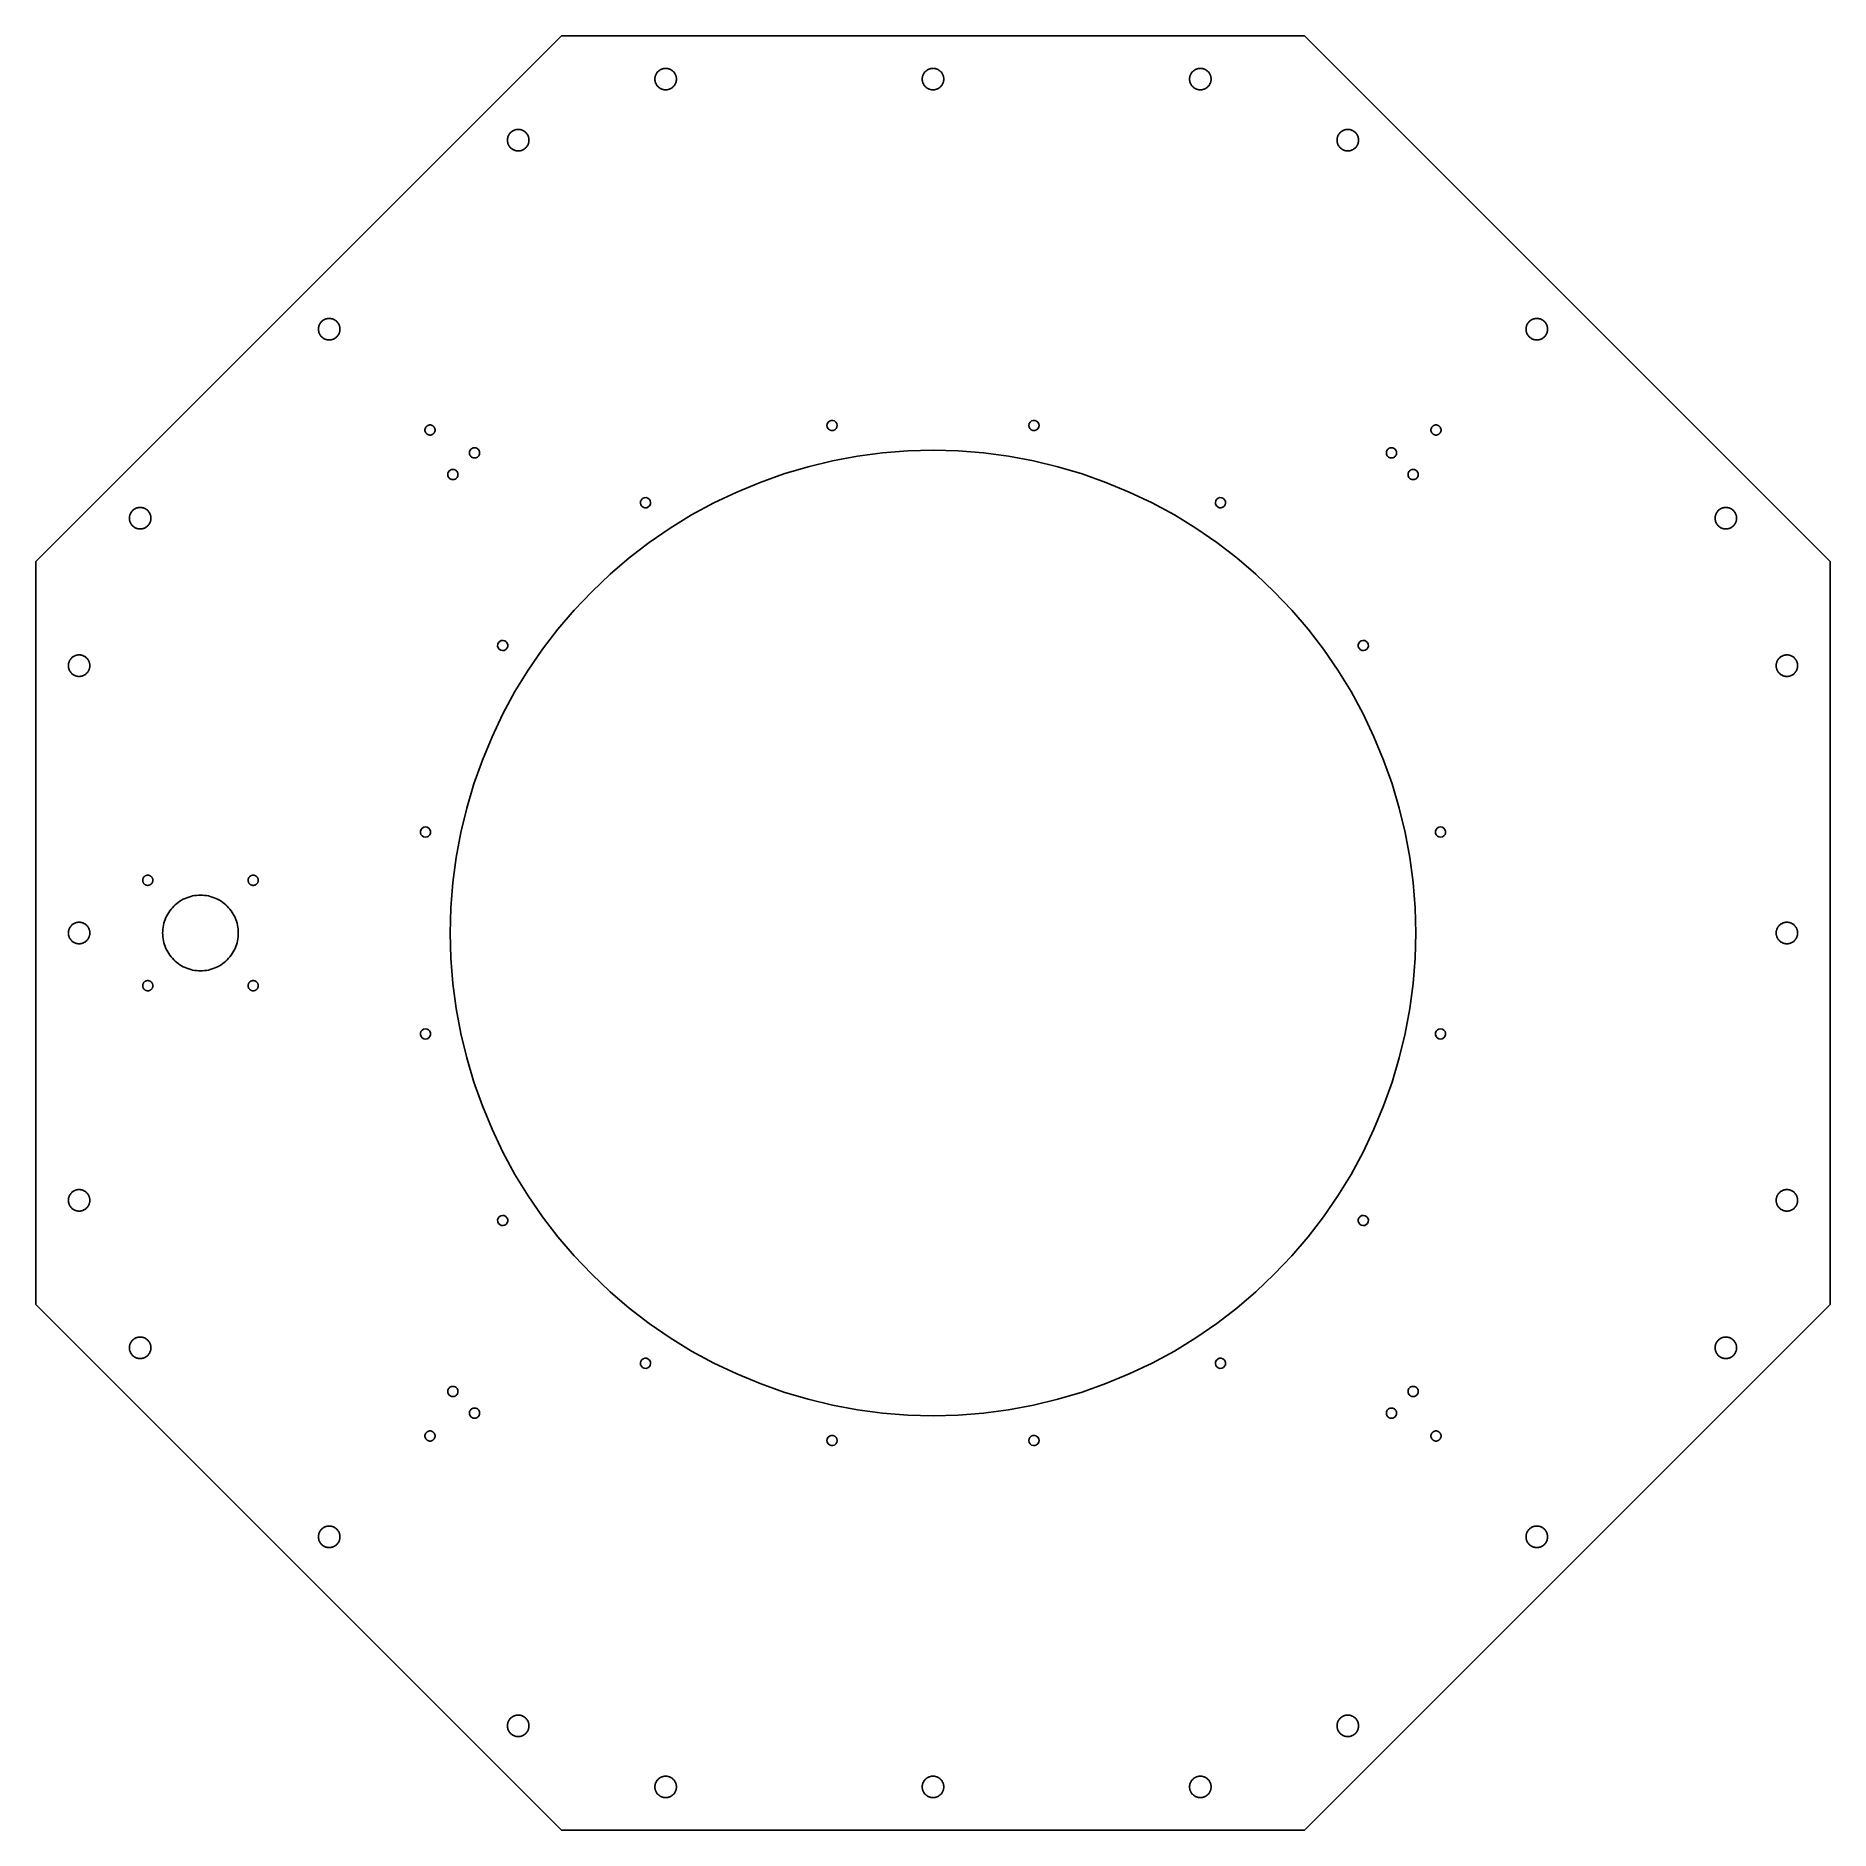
# Model space of a CAD drawing. Header units: metres. Extents: x 0 to 528, y -264 to 264.
import ezdxf

# ---------------------------------------------------------------- set-up
doc = ezdxf.new("R2010")
doc.units = ezdxf.units.M

msp = doc.modelspace()

# ---------------------------------------------------------------- linework, layer by layer
for p, q in [((154.526, 263.793), (0, 109.266)), ((373.059, 263.793), (154.526, 263.793)), ((527.585, 109.266), (373.059, 263.793)), ((182.838, 253.207), (182.952, 253.327)), ((182.952, 253.327), (183.072, 253.441)), ((183.072, 253.441), (183.198, 253.548)), ((183.198, 253.548), (183.329, 253.649)), ((183.329, 253.649), (183.466, 253.743)), ((183.466, 253.743), (183.607, 253.829)), ((183.607, 253.829), (183.752, 253.908)), ((183.752, 253.908), (183.901, 253.979)), ((183.901, 253.979), (184.054, 254.043)), ((184.054, 254.043), (184.21, 254.098)), ((184.21, 254.098), (184.369, 254.145)), ((184.369, 254.145), (184.53, 254.184)), ((184.53, 254.184), (184.692, 254.214)), ((184.692, 254.214), (184.856, 254.235)), ((184.856, 254.235), (185.021, 254.248)), ((185.021, 254.248), (185.187, 254.253)), ((185.187, 254.253), (185.352, 254.248)), ((185.352, 254.248), (185.517, 254.235)), ((185.517, 254.235), (185.681, 254.214)), ((185.681, 254.214), (185.844, 254.184)), ((185.844, 254.184), (186.005, 254.145)), ((186.005, 254.145), (186.163, 254.098)), ((186.163, 254.098), (186.319, 254.043)), ((186.319, 254.043), (186.472, 253.979)), ((186.472, 253.979), (186.621, 253.908)), ((186.621, 253.908), (186.767, 253.829)), ((186.767, 253.829), (186.908, 253.743)), ((186.908, 253.743), (187.044, 253.649)), ((187.044, 253.649), (187.175, 253.548)), ((187.175, 253.548), (187.301, 253.441)), ((187.301, 253.441), (187.421, 253.327)), ((187.421, 253.327), (187.535, 253.207)), ((261.444, 253.207), (261.558, 253.327)), ((261.558, 253.327), (261.678, 253.441)), ((261.678, 253.441), (261.804, 253.548)), ((261.804, 253.548), (261.935, 253.649)), ((261.935, 253.649), (262.072, 253.743)), ((262.072, 253.743), (262.213, 253.829)), ((262.213, 253.829), (262.358, 253.908)), ((262.358, 253.908), (262.507, 253.979)), ((262.507, 253.979), (262.66, 254.043)), ((262.66, 254.043), (262.816, 254.098)), ((262.816, 254.098), (262.975, 254.145)), ((262.975, 254.145), (263.136, 254.184)), ((263.136, 254.184), (263.298, 254.214)), ((263.298, 254.214), (263.462, 254.235)), ((263.462, 254.235), (263.627, 254.248)), ((263.627, 254.248), (263.793, 254.253)), ((263.793, 254.253), (263.958, 254.248)), ((263.958, 254.248), (264.123, 254.235)), ((264.123, 254.235), (264.287, 254.214)), ((264.287, 254.214), (264.45, 254.184)), ((264.45, 254.184), (264.611, 254.145)), ((264.611, 254.145), (264.769, 254.098)), ((264.769, 254.098), (264.925, 254.043)), ((264.925, 254.043), (265.078, 253.979)), ((265.078, 253.979), (265.227, 253.908)), ((265.227, 253.908), (265.373, 253.829)), ((265.373, 253.829), (265.514, 253.743)), ((265.514, 253.743), (265.65, 253.649)), ((265.65, 253.649), (265.781, 253.548)), ((265.781, 253.548), (265.907, 253.441)), ((265.907, 253.441), (266.027, 253.327)), ((266.027, 253.327), (266.141, 253.207)), ((340.05, 253.207), (340.164, 253.327)), ((340.164, 253.327), (340.284, 253.441)), ((340.284, 253.441), (340.41, 253.548)), ((340.41, 253.548), (340.541, 253.649)), ((340.541, 253.649), (340.678, 253.743)), ((340.678, 253.743), (340.819, 253.829)), ((340.819, 253.829), (340.964, 253.908)), ((340.964, 253.908), (341.113, 253.979)), ((341.113, 253.979), (341.266, 254.043)), ((341.266, 254.043), (341.422, 254.098)), ((341.422, 254.098), (341.581, 254.145)), ((341.581, 254.145), (341.742, 254.184)), ((341.742, 254.184), (341.904, 254.214)), ((341.904, 254.214), (342.068, 254.235)), ((342.068, 254.235), (342.233, 254.248)), ((342.233, 254.248), (342.399, 254.253)), ((342.399, 254.253), (342.564, 254.248)), ((342.564, 254.248), (342.729, 254.235)), ((342.729, 254.235), (342.893, 254.214)), ((342.893, 254.214), (343.056, 254.184)), ((343.056, 254.184), (343.217, 254.145)), ((343.217, 254.145), (343.375, 254.098)), ((343.375, 254.098), (343.531, 254.043)), ((343.531, 254.043), (343.684, 253.979)), ((343.684, 253.979), (343.833, 253.908)), ((343.833, 253.908), (343.979, 253.829)), ((343.979, 253.829), (344.12, 253.743)), ((344.12, 253.743), (344.256, 253.649)), ((344.256, 253.649), (344.387, 253.548)), ((344.387, 253.548), (344.513, 253.441)), ((344.513, 253.441), (344.633, 253.327)), ((344.633, 253.327), (344.747, 253.207)), ((182.027, 251.093), (182.031, 251.258)), ((182.031, 250.927), (182.027, 251.093)), ((182.031, 251.258), (182.044, 251.423)), ((182.044, 250.762), (182.031, 250.927)), ((182.044, 251.423), (182.066, 251.587)), ((182.066, 250.598), (182.044, 250.762)), ((182.066, 251.587), (182.096, 251.75)), ((182.096, 250.436), (182.066, 250.598)), ((182.096, 251.75), (182.134, 251.911)), ((182.134, 250.275), (182.096, 250.436)), ((182.134, 251.911), (182.181, 252.069)), ((182.181, 250.116), (182.134, 250.275)), ((182.181, 252.069), (182.237, 252.225)), ((182.237, 249.96), (182.181, 250.116)), ((182.237, 252.225), (182.3, 252.378)), ((182.3, 249.807), (182.237, 249.96)), ((182.3, 252.378), (182.371, 252.527)), ((182.371, 249.658), (182.3, 249.807)), ((182.371, 252.527), (182.45, 252.673)), ((182.45, 249.513), (182.371, 249.658)), ((182.45, 252.673), (182.536, 252.814)), ((182.536, 249.372), (182.45, 249.513)), ((182.536, 252.814), (182.63, 252.95)), ((182.63, 249.235), (182.536, 249.372)), ((182.63, 252.95), (182.731, 253.081)), ((182.731, 249.104), (182.63, 249.235)), ((182.731, 253.081), (182.838, 253.207)), ((182.838, 248.978), (182.731, 249.104)), ((182.952, 248.858), (182.838, 248.978)), ((183.072, 248.744), (182.952, 248.858)), ((183.198, 248.637), (183.072, 248.744)), ((183.329, 248.536), (183.198, 248.637)), ((183.466, 248.442), (183.329, 248.536)), ((183.607, 248.356), (183.466, 248.442)), ((183.752, 248.277), (183.607, 248.356)), ((183.901, 248.206), (183.752, 248.277)), ((184.054, 248.143), (183.901, 248.206)), ((184.21, 248.087), (184.054, 248.143)), ((184.369, 248.04), (184.21, 248.087)), ((184.53, 248.002), (184.369, 248.04)), ((184.692, 247.972), (184.53, 248.002)), ((184.856, 247.95), (184.692, 247.972)), ((185.681, 247.972), (185.517, 247.95)), ((185.844, 248.002), (185.681, 247.972)), ((186.005, 248.04), (185.844, 248.002)), ((186.163, 248.087), (186.005, 248.04)), ((186.319, 248.143), (186.163, 248.087)), ((186.472, 248.206), (186.319, 248.143)), ((186.621, 248.277), (186.472, 248.206)), ((186.767, 248.356), (186.621, 248.277)), ((186.908, 248.442), (186.767, 248.356)), ((187.044, 248.536), (186.908, 248.442)), ((187.175, 248.637), (187.044, 248.536)), ((187.301, 248.744), (187.175, 248.637)), ((187.421, 248.858), (187.301, 248.744)), ((187.535, 248.978), (187.421, 248.858)), ((187.535, 253.207), (187.642, 253.081)), ((187.642, 249.104), (187.535, 248.978)), ((187.642, 253.081), (187.743, 252.95)), ((187.743, 249.235), (187.642, 249.104)), ((187.743, 252.95), (187.837, 252.814)), ((187.837, 249.372), (187.743, 249.235)), ((187.837, 252.814), (187.923, 252.673)), ((187.923, 249.513), (187.837, 249.372)), ((187.923, 252.673), (188.002, 252.527)), ((188.002, 249.658), (187.923, 249.513)), ((188.002, 252.527), (188.073, 252.378)), ((188.073, 249.807), (188.002, 249.658)), ((188.073, 252.378), (188.137, 252.225)), ((188.137, 249.96), (188.073, 249.807)), ((188.137, 252.225), (188.192, 252.069)), ((188.192, 250.116), (188.137, 249.96)), ((188.192, 252.069), (188.239, 251.911)), ((188.239, 250.275), (188.192, 250.116)), ((188.239, 251.911), (188.278, 251.75)), ((188.278, 250.436), (188.239, 250.275)), ((188.278, 251.75), (188.308, 251.587)), ((188.308, 250.598), (188.278, 250.436)), ((188.308, 251.587), (188.329, 251.423)), ((188.329, 250.762), (188.308, 250.598)), ((188.329, 251.423), (188.342, 251.258)), ((188.342, 250.927), (188.329, 250.762)), ((188.342, 251.258), (188.347, 251.093)), ((188.347, 251.093), (188.342, 250.927)), ((260.633, 251.093), (260.637, 251.258)), ((260.637, 250.927), (260.633, 251.093)), ((260.637, 251.258), (260.65, 251.423)), ((260.65, 250.762), (260.637, 250.927)), ((260.65, 251.423), (260.672, 251.587)), ((260.672, 250.598), (260.65, 250.762)), ((260.672, 251.587), (260.702, 251.75)), ((260.702, 250.436), (260.672, 250.598)), ((260.702, 251.75), (260.74, 251.911)), ((260.74, 250.275), (260.702, 250.436)), ((260.74, 251.911), (260.787, 252.069)), ((260.787, 250.116), (260.74, 250.275)), ((260.787, 252.069), (260.843, 252.225)), ((260.843, 249.96), (260.787, 250.116)), ((260.843, 252.225), (260.906, 252.378)), ((260.906, 249.807), (260.843, 249.96)), ((260.906, 252.378), (260.977, 252.527)), ((260.977, 249.658), (260.906, 249.807)), ((260.977, 252.527), (261.056, 252.673)), ((261.056, 249.513), (260.977, 249.658)), ((261.056, 252.673), (261.142, 252.814)), ((261.142, 249.372), (261.056, 249.513)), ((261.142, 252.814), (261.236, 252.95)), ((261.236, 249.235), (261.142, 249.372)), ((261.236, 252.95), (261.337, 253.081)), ((261.337, 249.104), (261.236, 249.235)), ((261.337, 253.081), (261.444, 253.207)), ((261.444, 248.978), (261.337, 249.104)), ((261.558, 248.858), (261.444, 248.978)), ((261.678, 248.744), (261.558, 248.858)), ((261.804, 248.637), (261.678, 248.744)), ((261.935, 248.536), (261.804, 248.637)), ((262.072, 248.442), (261.935, 248.536)), ((262.213, 248.356), (262.072, 248.442)), ((262.358, 248.277), (262.213, 248.356)), ((262.507, 248.206), (262.358, 248.277)), ((262.66, 248.143), (262.507, 248.206)), ((262.816, 248.087), (262.66, 248.143)), ((262.975, 248.04), (262.816, 248.087)), ((263.136, 248.002), (262.975, 248.04)), ((263.298, 247.972), (263.136, 248.002)), ((263.462, 247.95), (263.298, 247.972)), ((264.287, 247.972), (264.123, 247.95)), ((264.45, 248.002), (264.287, 247.972)), ((264.611, 248.04), (264.45, 248.002)), ((264.769, 248.087), (264.611, 248.04)), ((264.925, 248.143), (264.769, 248.087)), ((265.078, 248.206), (264.925, 248.143)), ((265.227, 248.277), (265.078, 248.206)), ((265.373, 248.356), (265.227, 248.277)), ((265.514, 248.442), (265.373, 248.356)), ((265.65, 248.536), (265.514, 248.442)), ((265.781, 248.637), (265.65, 248.536)), ((265.907, 248.744), (265.781, 248.637)), ((266.027, 248.858), (265.907, 248.744)), ((266.141, 248.978), (266.027, 248.858)), ((266.141, 253.207), (266.248, 253.081)), ((266.248, 249.104), (266.141, 248.978)), ((266.248, 253.081), (266.349, 252.95)), ((266.349, 249.235), (266.248, 249.104)), ((266.349, 252.95), (266.443, 252.814)), ((266.443, 249.372), (266.349, 249.235)), ((266.443, 252.814), (266.529, 252.673)), ((266.529, 249.513), (266.443, 249.372)), ((266.529, 252.673), (266.608, 252.527)), ((266.608, 249.658), (266.529, 249.513)), ((266.608, 252.527), (266.679, 252.378)), ((266.679, 249.807), (266.608, 249.658)), ((266.679, 252.378), (266.743, 252.225)), ((266.743, 249.96), (266.679, 249.807)), ((266.743, 252.225), (266.798, 252.069)), ((266.798, 250.116), (266.743, 249.96)), ((266.798, 252.069), (266.845, 251.911)), ((266.845, 250.275), (266.798, 250.116)), ((266.845, 251.911), (266.884, 251.75)), ((266.884, 250.436), (266.845, 250.275)), ((266.884, 251.75), (266.914, 251.587)), ((266.914, 250.598), (266.884, 250.436)), ((266.914, 251.587), (266.935, 251.423)), ((266.935, 250.762), (266.914, 250.598)), ((266.935, 251.423), (266.948, 251.258)), ((266.948, 250.927), (266.935, 250.762)), ((266.948, 251.258), (266.953, 251.093)), ((266.953, 251.093), (266.948, 250.927)), ((339.239, 251.093), (339.243, 251.258)), ((339.243, 250.927), (339.239, 251.093)), ((339.243, 251.258), (339.256, 251.423)), ((339.256, 250.762), (339.243, 250.927)), ((339.256, 251.423), (339.278, 251.587)), ((339.278, 250.598), (339.256, 250.762)), ((339.278, 251.587), (339.308, 251.75)), ((339.308, 250.436), (339.278, 250.598)), ((339.308, 251.75), (339.346, 251.911)), ((339.346, 250.275), (339.308, 250.436)), ((339.346, 251.911), (339.393, 252.069)), ((339.393, 250.116), (339.346, 250.275)), ((339.393, 252.069), (339.449, 252.225)), ((339.449, 249.96), (339.393, 250.116)), ((339.449, 252.225), (339.512, 252.378)), ((339.512, 249.807), (339.449, 249.96)), ((339.512, 252.378), (339.583, 252.527)), ((339.583, 249.658), (339.512, 249.807)), ((339.583, 252.527), (339.662, 252.673)), ((339.662, 249.513), (339.583, 249.658)), ((339.662, 252.673), (339.748, 252.814)), ((339.748, 249.372), (339.662, 249.513)), ((339.748, 252.814), (339.842, 252.95)), ((339.842, 249.235), (339.748, 249.372)), ((339.842, 252.95), (339.943, 253.081)), ((339.943, 249.104), (339.842, 249.235)), ((339.943, 253.081), (340.05, 253.207)), ((340.05, 248.978), (339.943, 249.104)), ((340.164, 248.858), (340.05, 248.978)), ((340.284, 248.744), (340.164, 248.858)), ((340.41, 248.637), (340.284, 248.744)), ((340.541, 248.536), (340.41, 248.637)), ((340.678, 248.442), (340.541, 248.536)), ((340.819, 248.356), (340.678, 248.442)), ((340.964, 248.277), (340.819, 248.356)), ((341.113, 248.206), (340.964, 248.277)), ((341.266, 248.143), (341.113, 248.206)), ((341.422, 248.087), (341.266, 248.143)), ((341.581, 248.04), (341.422, 248.087)), ((341.742, 248.002), (341.581, 248.04)), ((341.904, 247.972), (341.742, 248.002)), ((342.068, 247.95), (341.904, 247.972)), ((342.893, 247.972), (342.729, 247.95)), ((343.056, 248.002), (342.893, 247.972)), ((343.217, 248.04), (343.056, 248.002)), ((343.375, 248.087), (343.217, 248.04)), ((343.531, 248.143), (343.375, 248.087)), ((343.684, 248.206), (343.531, 248.143)), ((343.833, 248.277), (343.684, 248.206)), ((343.979, 248.356), (343.833, 248.277)), ((344.12, 248.442), (343.979, 248.356)), ((344.256, 248.536), (344.12, 248.442)), ((344.387, 248.637), (344.256, 248.536)), ((344.513, 248.744), (344.387, 248.637)), ((344.633, 248.858), (344.513, 248.744)), ((344.747, 248.978), (344.633, 248.858)), ((344.747, 253.207), (344.854, 253.081)), ((344.854, 249.104), (344.747, 248.978)), ((344.854, 253.081), (344.955, 252.95)), ((344.955, 249.235), (344.854, 249.104)), ((344.955, 252.95), (345.049, 252.814)), ((345.049, 249.372), (344.955, 249.235)), ((345.049, 252.814), (345.135, 252.673)), ((345.135, 249.513), (345.049, 249.372)), ((345.135, 252.673), (345.214, 252.527)), ((345.214, 249.658), (345.135, 249.513)), ((345.214, 252.527), (345.285, 252.378)), ((345.285, 249.807), (345.214, 249.658)), ((345.285, 252.378), (345.349, 252.225)), ((345.349, 249.96), (345.285, 249.807)), ((345.349, 252.225), (345.404, 252.069)), ((345.404, 250.116), (345.349, 249.96)), ((345.404, 252.069), (345.451, 251.911)), ((345.451, 250.275), (345.404, 250.116)), ((345.451, 251.911), (345.49, 251.75)), ((345.49, 250.436), (345.451, 250.275)), ((345.49, 251.75), (345.52, 251.587)), ((345.52, 250.598), (345.49, 250.436)), ((345.52, 251.587), (345.541, 251.423)), ((345.541, 250.762), (345.52, 250.598)), ((345.541, 251.423), (345.554, 251.258)), ((345.554, 250.927), (345.541, 250.762)), ((345.554, 251.258), (345.559, 251.093)), ((345.559, 251.093), (345.554, 250.927)), ((185.021, 247.937), (184.856, 247.95)), ((185.187, 247.933), (185.021, 247.937)), ((185.352, 247.937), (185.187, 247.933)), ((185.517, 247.95), (185.352, 247.937)), ((263.627, 247.937), (263.462, 247.95)), ((263.793, 247.933), (263.627, 247.937)), ((263.958, 247.937), (263.793, 247.933)), ((264.123, 247.95), (263.958, 247.937)), ((342.233, 247.937), (342.068, 247.95)), ((342.399, 247.933), (342.233, 247.937)), ((342.564, 247.937), (342.399, 247.933)), ((342.729, 247.95), (342.564, 247.937)), ((138.666, 233.132), (138.67, 233.298)), ((138.67, 232.967), (138.666, 233.132)), ((138.67, 233.298), (138.683, 233.462)), ((138.683, 232.802), (138.67, 232.967)), ((138.683, 233.462), (138.705, 233.626)), ((138.705, 232.638), (138.683, 232.802)), ((138.705, 233.626), (138.735, 233.789)), ((138.735, 232.475), (138.705, 232.638)), ((138.735, 233.789), (138.774, 233.95)), ((138.774, 232.314), (138.735, 232.475)), ((138.774, 233.95), (138.821, 234.109)), ((138.821, 232.156), (138.774, 232.314)), ((138.821, 234.109), (138.876, 234.265)), ((138.876, 232), (138.821, 232.156)), ((138.876, 234.265), (138.939, 234.417)), ((138.939, 234.417), (139.011, 234.567)), ((139.011, 234.567), (139.09, 234.712)), ((139.09, 234.712), (139.176, 234.853)), ((139.176, 234.853), (139.27, 234.99)), ((139.27, 234.99), (139.37, 235.121)), ((139.37, 235.121), (139.478, 235.247)), ((139.478, 235.247), (139.592, 235.367)), ((139.592, 235.367), (139.712, 235.48)), ((139.712, 235.48), (139.838, 235.588)), ((139.838, 235.588), (139.969, 235.689)), ((139.969, 235.689), (140.105, 235.782)), ((140.105, 235.782), (140.246, 235.869)), ((140.246, 235.869), (140.392, 235.948)), ((140.392, 235.948), (140.541, 236.019)), ((140.541, 236.019), (140.694, 236.082)), ((140.694, 236.082), (140.85, 236.137)), ((140.85, 236.137), (141.008, 236.184)), ((141.008, 236.184), (141.169, 236.223)), ((141.169, 236.223), (141.332, 236.253)), ((141.332, 236.253), (141.496, 236.275)), ((141.496, 236.275), (141.661, 236.288)), ((141.661, 236.288), (141.826, 236.292)), ((141.826, 236.292), (141.992, 236.288)), ((141.992, 236.288), (142.156, 236.275)), ((142.156, 236.275), (142.32, 236.253)), ((142.32, 236.253), (142.483, 236.223)), ((142.483, 236.223), (142.644, 236.184)), ((142.644, 236.184), (142.803, 236.137)), ((142.803, 236.137), (142.959, 236.082)), ((142.959, 236.082), (143.111, 236.019)), ((143.111, 236.019), (143.261, 235.948)), ((143.261, 235.948), (143.406, 235.869)), ((143.406, 235.869), (143.547, 235.782)), ((143.547, 235.782), (143.684, 235.689)), ((143.684, 235.689), (143.815, 235.588)), ((143.815, 235.588), (143.941, 235.48)), ((143.941, 235.48), (144.061, 235.367)), ((144.061, 235.367), (144.174, 235.247)), ((144.174, 235.247), (144.282, 235.121)), ((144.282, 235.121), (144.383, 234.99)), ((144.383, 234.99), (144.476, 234.853)), ((144.476, 234.853), (144.563, 234.712)), ((144.563, 234.712), (144.642, 234.567)), ((144.642, 234.567), (144.713, 234.417)), ((144.713, 234.417), (144.776, 234.265)), ((144.776, 234.265), (144.831, 234.109)), ((144.831, 232.156), (144.776, 232)), ((144.831, 234.109), (144.878, 233.95)), ((144.878, 232.314), (144.831, 232.156)), ((144.878, 233.95), (144.917, 233.789)), ((144.917, 232.475), (144.878, 232.314)), ((144.917, 233.789), (144.947, 233.626)), ((144.947, 232.638), (144.917, 232.475)), ((144.947, 233.626), (144.969, 233.462)), ((144.969, 232.802), (144.947, 232.638)), ((144.969, 233.462), (144.982, 233.298)), ((144.982, 232.967), (144.969, 232.802)), ((144.982, 233.298), (144.986, 233.132)), ((144.986, 233.132), (144.982, 232.967)), ((382.599, 233.132), (382.603, 233.298)), ((382.603, 232.967), (382.599, 233.132)), ((382.603, 233.298), (382.616, 233.462)), ((382.616, 232.802), (382.603, 232.967)), ((382.616, 233.462), (382.638, 233.626)), ((382.638, 232.638), (382.616, 232.802)), ((382.638, 233.626), (382.668, 233.789)), ((382.668, 232.475), (382.638, 232.638)), ((382.668, 233.789), (382.707, 233.95)), ((382.707, 232.314), (382.668, 232.475)), ((382.707, 233.95), (382.754, 234.109)), ((382.754, 232.156), (382.707, 232.314)), ((382.754, 234.109), (382.809, 234.265)), ((382.809, 232), (382.754, 232.156)), ((382.809, 234.265), (382.872, 234.417)), ((382.872, 234.417), (382.944, 234.567)), ((382.944, 234.567), (383.023, 234.712)), ((383.023, 234.712), (383.109, 234.853)), ((383.109, 234.853), (383.203, 234.99)), ((383.203, 234.99), (383.303, 235.121)), ((383.303, 235.121), (383.411, 235.247)), ((383.411, 235.247), (383.525, 235.367)), ((383.525, 235.367), (383.645, 235.48)), ((383.645, 235.48), (383.771, 235.588)), ((383.771, 235.588), (383.902, 235.689)), ((383.902, 235.689), (384.038, 235.782)), ((384.038, 235.782), (384.179, 235.869)), ((384.179, 235.869), (384.325, 235.948)), ((384.325, 235.948), (384.474, 236.019)), ((384.474, 236.019), (384.627, 236.082)), ((384.627, 236.082), (384.783, 236.137)), ((384.783, 236.137), (384.941, 236.184)), ((384.941, 236.184), (385.102, 236.223)), ((385.102, 236.223), (385.265, 236.253)), ((385.265, 236.253), (385.429, 236.275)), ((385.429, 236.275), (385.594, 236.288)), ((385.594, 236.288), (385.759, 236.292)), ((385.759, 236.292), (385.925, 236.288)), ((385.925, 236.288), (386.089, 236.275)), ((386.089, 236.275), (386.253, 236.253)), ((386.253, 236.253), (386.416, 236.223)), ((386.416, 236.223), (386.577, 236.184)), ((386.577, 236.184), (386.736, 236.137)), ((386.736, 236.137), (386.892, 236.082)), ((386.892, 236.082), (387.044, 236.019)), ((387.044, 236.019), (387.194, 235.948)), ((387.194, 235.948), (387.339, 235.869)), ((387.339, 235.869), (387.48, 235.782)), ((387.48, 235.782), (387.617, 235.689)), ((387.617, 235.689), (387.748, 235.588)), ((387.748, 235.588), (387.874, 235.48)), ((387.874, 235.48), (387.994, 235.367)), ((387.994, 235.367), (388.107, 235.247)), ((388.107, 235.247), (388.215, 235.121)), ((388.215, 235.121), (388.316, 234.99)), ((388.316, 234.99), (388.409, 234.853)), ((388.409, 234.853), (388.496, 234.712)), ((388.496, 234.712), (388.575, 234.567)), ((388.575, 234.567), (388.646, 234.417)), ((388.646, 234.417), (388.709, 234.265)), ((388.709, 234.265), (388.764, 234.109)), ((388.764, 232.156), (388.709, 232)), ((388.764, 234.109), (388.811, 233.95)), ((388.811, 232.314), (388.764, 232.156)), ((388.811, 233.95), (388.85, 233.789)), ((388.85, 232.475), (388.811, 232.314)), ((388.85, 233.789), (388.88, 233.626)), ((388.88, 232.638), (388.85, 232.475)), ((388.88, 233.626), (388.902, 233.462)), ((388.902, 232.802), (388.88, 232.638)), ((388.902, 233.462), (388.915, 233.298)), ((388.915, 232.967), (388.902, 232.802)), ((388.915, 233.298), (388.919, 233.132)), ((388.919, 233.132), (388.915, 232.967)), ((138.939, 231.847), (138.876, 232)), ((139.011, 231.698), (138.939, 231.847)), ((139.09, 231.552), (139.011, 231.698)), ((139.176, 231.411), (139.09, 231.552)), ((139.27, 231.275), (139.176, 231.411)), ((139.37, 231.143), (139.27, 231.275)), ((139.478, 231.018), (139.37, 231.143)), ((139.592, 230.898), (139.478, 231.018)), ((139.712, 230.784), (139.592, 230.898)), ((139.838, 230.676), (139.712, 230.784)), ((139.969, 230.576), (139.838, 230.676)), ((140.105, 230.482), (139.969, 230.576)), ((140.246, 230.396), (140.105, 230.482)), ((140.392, 230.317), (140.246, 230.396)), ((140.541, 230.245), (140.392, 230.317)), ((140.694, 230.182), (140.541, 230.245)), ((140.85, 230.127), (140.694, 230.182)), ((141.008, 230.08), (140.85, 230.127)), ((141.169, 230.041), (141.008, 230.08)), ((141.332, 230.011), (141.169, 230.041)), ((141.496, 229.989), (141.332, 230.011)), ((141.661, 229.976), (141.496, 229.989)), ((141.826, 229.972), (141.661, 229.976)), ((141.992, 229.976), (141.826, 229.972)), ((142.156, 229.989), (141.992, 229.976)), ((142.32, 230.011), (142.156, 229.989)), ((142.483, 230.041), (142.32, 230.011)), ((142.644, 230.08), (142.483, 230.041)), ((142.803, 230.127), (142.644, 230.08)), ((142.959, 230.182), (142.803, 230.127)), ((143.111, 230.245), (142.959, 230.182)), ((143.261, 230.317), (143.111, 230.245)), ((143.406, 230.396), (143.261, 230.317)), ((143.547, 230.482), (143.406, 230.396)), ((143.684, 230.576), (143.547, 230.482)), ((143.815, 230.676), (143.684, 230.576)), ((143.941, 230.784), (143.815, 230.676)), ((144.061, 230.898), (143.941, 230.784)), ((144.174, 231.018), (144.061, 230.898)), ((144.282, 231.143), (144.174, 231.018)), ((144.383, 231.275), (144.282, 231.143)), ((144.476, 231.411), (144.383, 231.275)), ((144.563, 231.552), (144.476, 231.411)), ((144.642, 231.698), (144.563, 231.552)), ((144.713, 231.847), (144.642, 231.698)), ((144.776, 232), (144.713, 231.847)), ((382.872, 231.847), (382.809, 232)), ((382.944, 231.698), (382.872, 231.847)), ((383.023, 231.552), (382.944, 231.698)), ((383.109, 231.411), (383.023, 231.552)), ((383.203, 231.275), (383.109, 231.411)), ((383.303, 231.143), (383.203, 231.275)), ((383.411, 231.018), (383.303, 231.143)), ((383.525, 230.898), (383.411, 231.018)), ((383.645, 230.784), (383.525, 230.898)), ((383.771, 230.676), (383.645, 230.784)), ((383.902, 230.576), (383.771, 230.676)), ((384.038, 230.482), (383.902, 230.576)), ((384.179, 230.396), (384.038, 230.482)), ((384.325, 230.317), (384.179, 230.396)), ((384.474, 230.245), (384.325, 230.317)), ((384.627, 230.182), (384.474, 230.245)), ((384.783, 230.127), (384.627, 230.182)), ((384.941, 230.08), (384.783, 230.127)), ((385.102, 230.041), (384.941, 230.08)), ((385.265, 230.011), (385.102, 230.041)), ((385.429, 229.989), (385.265, 230.011)), ((385.594, 229.976), (385.429, 229.989)), ((385.759, 229.972), (385.594, 229.976)), ((385.925, 229.976), (385.759, 229.972)), ((386.089, 229.989), (385.925, 229.976)), ((386.253, 230.011), (386.089, 229.989)), ((386.416, 230.041), (386.253, 230.011)), ((386.577, 230.08), (386.416, 230.041)), ((386.736, 230.127), (386.577, 230.08)), ((386.892, 230.182), (386.736, 230.127)), ((387.044, 230.245), (386.892, 230.182)), ((387.194, 230.317), (387.044, 230.245)), ((387.339, 230.396), (387.194, 230.317)), ((387.48, 230.482), (387.339, 230.396)), ((387.617, 230.576), (387.48, 230.482)), ((387.748, 230.676), (387.617, 230.576)), ((387.874, 230.784), (387.748, 230.676)), ((387.994, 230.898), (387.874, 230.784)), ((388.107, 231.018), (387.994, 230.898)), ((388.215, 231.143), (388.107, 231.018)), ((388.316, 231.275), (388.215, 231.143)), ((388.409, 231.411), (388.316, 231.275)), ((388.496, 231.552), (388.409, 231.411)), ((388.575, 231.698), (388.496, 231.552)), ((388.646, 231.847), (388.575, 231.698)), ((388.709, 232), (388.646, 231.847)), ((83.5931, 179.27), (83.6868, 179.407)), ((83.6868, 179.407), (83.7876, 179.538)), ((83.7876, 179.538), (83.895, 179.664)), ((83.895, 179.664), (84.0089, 179.784)), ((84.0089, 179.784), (84.1289, 179.898)), ((84.1289, 179.898), (84.2547, 180.005)), ((84.2547, 180.005), (84.3859, 180.106)), ((84.3859, 180.106), (84.5223, 180.2)), ((84.5223, 180.2), (84.6633, 180.286)), ((84.6633, 180.286), (84.8087, 180.365)), ((84.8087, 180.365), (84.9581, 180.436)), ((84.9581, 180.436), (85.1109, 180.499)), ((85.1109, 180.499), (85.2668, 180.555)), ((85.2668, 180.555), (85.4255, 180.602)), ((85.4255, 180.602), (85.5863, 180.64)), ((85.5863, 180.64), (85.749, 180.67)), ((85.749, 180.67), (85.913, 180.692)), ((85.913, 180.692), (86.078, 180.705)), ((86.078, 180.705), (86.2433, 180.709)), ((86.2433, 180.709), (86.4087, 180.705)), ((86.4087, 180.705), (86.5736, 180.692)), ((86.5736, 180.692), (86.7377, 180.67)), ((86.7377, 180.67), (86.9003, 180.64)), ((86.9003, 180.64), (87.0612, 180.602)), ((87.0612, 180.602), (87.2198, 180.555)), ((87.2198, 180.555), (87.3758, 180.499)), ((87.3758, 180.499), (87.5286, 180.436)), ((87.5286, 180.436), (87.6779, 180.365)), ((87.6779, 180.365), (87.8233, 180.286)), ((87.8233, 180.286), (87.9644, 180.2)), ((87.9644, 180.2), (88.1007, 180.106)), ((88.1007, 180.106), (88.232, 180.005)), ((88.232, 180.005), (88.3578, 179.898)), ((88.3578, 179.898), (88.4778, 179.784)), ((88.4778, 179.784), (88.5917, 179.664)), ((88.5917, 179.664), (88.6991, 179.538)), ((88.6991, 179.538), (88.7998, 179.407)), ((88.7998, 179.407), (88.8935, 179.27)), ((438.692, 179.27), (438.785, 179.407)), ((438.785, 179.407), (438.886, 179.538)), ((438.886, 179.538), (438.994, 179.664)), ((438.994, 179.664), (439.108, 179.784)), ((439.108, 179.784), (439.228, 179.898)), ((439.228, 179.898), (439.353, 180.005)), ((439.353, 180.005), (439.485, 180.106)), ((439.485, 180.106), (439.621, 180.2)), ((439.621, 180.2), (439.762, 180.286)), ((439.762, 180.286), (439.907, 180.365)), ((439.907, 180.365), (440.057, 180.436)), ((440.057, 180.436), (440.21, 180.499)), ((440.21, 180.499), (440.365, 180.555)), ((440.365, 180.555), (440.524, 180.602)), ((440.524, 180.602), (440.685, 180.64)), ((440.685, 180.64), (440.848, 180.67)), ((440.848, 180.67), (441.012, 180.692)), ((441.012, 180.692), (441.177, 180.705)), ((441.177, 180.705), (441.342, 180.709)), ((441.342, 180.709), (441.507, 180.705)), ((441.507, 180.705), (441.672, 180.692)), ((441.672, 180.692), (441.836, 180.67)), ((441.836, 180.67), (441.999, 180.64)), ((441.999, 180.64), (442.16, 180.602)), ((442.16, 180.602), (442.318, 180.555)), ((442.318, 180.555), (442.474, 180.499)), ((442.474, 180.499), (442.627, 180.436)), ((442.627, 180.436), (442.777, 180.365)), ((442.777, 180.365), (442.922, 180.286)), ((442.922, 180.286), (443.063, 180.2)), ((443.063, 180.2), (443.199, 180.106)), ((443.199, 180.106), (443.331, 180.005)), ((443.331, 180.005), (443.456, 179.898)), ((443.456, 179.898), (443.576, 179.784)), ((443.576, 179.784), (443.69, 179.664)), ((443.69, 179.664), (443.798, 179.538)), ((443.798, 179.538), (443.898, 179.407)), ((443.898, 179.407), (443.992, 179.27)), ((83.0833, 177.549), (83.0877, 177.715)), ((83.0877, 177.384), (83.0833, 177.549)), ((83.0877, 177.715), (83.1006, 177.88)), ((83.1006, 177.219), (83.0877, 177.384)), ((83.1006, 177.88), (83.1222, 178.044)), ((83.1222, 177.055), (83.1006, 177.219)), ((83.1222, 178.044), (83.1524, 178.206)), ((83.1524, 176.892), (83.1222, 177.055)), ((83.1524, 178.206), (83.191, 178.367)), ((83.191, 176.731), (83.1524, 176.892)), ((83.191, 178.367), (83.238, 178.526)), ((83.238, 176.573), (83.191, 176.731)), ((83.238, 178.526), (83.2932, 178.682)), ((83.2932, 176.417), (83.238, 176.573)), ((83.2932, 178.682), (83.3565, 178.835)), ((83.3565, 176.264), (83.2932, 176.417)), ((83.3565, 178.835), (83.4277, 178.984)), ((83.4277, 176.115), (83.3565, 176.264)), ((83.4277, 178.984), (83.5067, 179.129)), ((83.5067, 175.969), (83.4277, 176.115)), ((83.5067, 179.129), (83.5931, 179.27)), ((83.5931, 175.828), (83.5067, 175.969)), ((83.6868, 175.692), (83.5931, 175.828)), ((83.7876, 175.561), (83.6868, 175.692)), ((83.895, 175.435), (83.7876, 175.561)), ((84.0089, 175.315), (83.895, 175.435)), ((84.1289, 175.201), (84.0089, 175.315)), ((84.2547, 175.094), (84.1289, 175.201)), ((84.3859, 174.993), (84.2547, 175.094)), ((84.5223, 174.899), (84.3859, 174.993)), ((84.6633, 174.813), (84.5223, 174.899)), ((84.8087, 174.734), (84.6633, 174.813)), ((84.9581, 174.663), (84.8087, 174.734)), ((85.1109, 174.599), (84.9581, 174.663)), ((85.2668, 174.544), (85.1109, 174.599)), ((85.4255, 174.497), (85.2668, 174.544)), ((85.5863, 174.458), (85.4255, 174.497)), ((85.749, 174.428), (85.5863, 174.458)), ((85.913, 174.407), (85.749, 174.428)), ((86.078, 174.394), (85.913, 174.407)), ((86.2433, 174.389), (86.078, 174.394)), ((86.4087, 174.394), (86.2433, 174.389)), ((86.5736, 174.407), (86.4087, 174.394)), ((86.7377, 174.428), (86.5736, 174.407)), ((86.9003, 174.458), (86.7377, 174.428)), ((87.0612, 174.497), (86.9003, 174.458)), ((87.2198, 174.544), (87.0612, 174.497)), ((87.3758, 174.599), (87.2198, 174.544)), ((87.5286, 174.663), (87.3758, 174.599)), ((87.6779, 174.734), (87.5286, 174.663)), ((87.8233, 174.813), (87.6779, 174.734)), ((87.9644, 174.899), (87.8233, 174.813)), ((88.1007, 174.993), (87.9644, 174.899)), ((88.232, 175.094), (88.1007, 174.993)), ((88.3578, 175.201), (88.232, 175.094)), ((88.4778, 175.315), (88.3578, 175.201)), ((88.5917, 175.435), (88.4778, 175.315)), ((88.6991, 175.561), (88.5917, 175.435)), ((88.7998, 175.692), (88.6991, 175.561)), ((88.8935, 175.828), (88.7998, 175.692)), ((88.8935, 179.27), (88.98, 179.129)), ((88.98, 175.969), (88.8935, 175.828)), ((88.98, 179.129), (89.0589, 178.984)), ((89.0589, 176.115), (88.98, 175.969)), ((89.0589, 178.984), (89.1301, 178.835)), ((89.1301, 176.264), (89.0589, 176.115)), ((89.1301, 178.835), (89.1935, 178.682)), ((89.1935, 176.417), (89.1301, 176.264)), ((89.1935, 178.682), (89.2487, 178.526)), ((89.2487, 176.573), (89.1935, 176.417)), ((89.2487, 178.526), (89.2957, 178.367)), ((89.2957, 176.731), (89.2487, 176.573)), ((89.2957, 178.367), (89.3343, 178.206)), ((89.3343, 176.892), (89.2957, 176.731)), ((89.3343, 178.206), (89.3644, 178.044)), ((89.3644, 177.055), (89.3343, 176.892)), ((89.3644, 178.044), (89.386, 177.88)), ((89.386, 177.219), (89.3644, 177.055)), ((89.386, 177.88), (89.399, 177.715)), ((89.399, 177.384), (89.386, 177.219)), ((89.399, 177.715), (89.4033, 177.549)), ((89.4033, 177.549), (89.399, 177.384)), ((438.182, 177.549), (438.186, 177.715)), ((438.186, 177.384), (438.182, 177.549)), ((438.186, 177.715), (438.199, 177.88)), ((438.199, 177.219), (438.186, 177.384)), ((438.199, 177.88), (438.221, 178.044)), ((438.221, 177.055), (438.199, 177.219)), ((438.221, 178.044), (438.251, 178.206)), ((438.251, 176.892), (438.221, 177.055)), ((438.251, 178.206), (438.29, 178.367)), ((438.29, 176.731), (438.251, 176.892)), ((438.29, 178.367), (438.337, 178.526)), ((438.337, 176.573), (438.29, 176.731)), ((438.337, 178.526), (438.392, 178.682)), ((438.392, 176.417), (438.337, 176.573)), ((438.392, 178.682), (438.455, 178.835)), ((438.455, 176.264), (438.392, 176.417)), ((438.455, 178.835), (438.526, 178.984)), ((438.526, 176.115), (438.455, 176.264)), ((438.526, 178.984), (438.605, 179.129)), ((438.605, 175.969), (438.526, 176.115)), ((438.605, 179.129), (438.692, 179.27)), ((438.692, 175.828), (438.605, 175.969)), ((438.785, 175.692), (438.692, 175.828)), ((438.886, 175.561), (438.785, 175.692)), ((438.994, 175.435), (438.886, 175.561)), ((439.108, 175.315), (438.994, 175.435)), ((439.228, 175.201), (439.108, 175.315)), ((439.353, 175.094), (439.228, 175.201)), ((439.485, 174.993), (439.353, 175.094)), ((439.621, 174.899), (439.485, 174.993)), ((439.762, 174.813), (439.621, 174.899)), ((439.907, 174.734), (439.762, 174.813)), ((440.057, 174.663), (439.907, 174.734)), ((440.21, 174.599), (440.057, 174.663)), ((440.365, 174.544), (440.21, 174.599)), ((440.524, 174.497), (440.365, 174.544)), ((440.685, 174.458), (440.524, 174.497)), ((440.848, 174.428), (440.685, 174.458)), ((441.012, 174.407), (440.848, 174.428)), ((441.177, 174.394), (441.012, 174.407)), ((441.342, 174.389), (441.177, 174.394)), ((441.507, 174.394), (441.342, 174.389)), ((441.672, 174.407), (441.507, 174.394)), ((441.836, 174.428), (441.672, 174.407)), ((441.999, 174.458), (441.836, 174.428)), ((442.16, 174.497), (441.999, 174.458)), ((442.318, 174.544), (442.16, 174.497)), ((442.474, 174.599), (442.318, 174.544)), ((442.627, 174.663), (442.474, 174.599)), ((442.777, 174.734), (442.627, 174.663)), ((442.922, 174.813), (442.777, 174.734)), ((443.063, 174.899), (442.922, 174.813)), ((443.199, 174.993), (443.063, 174.899)), ((443.331, 175.094), (443.199, 174.993)), ((443.456, 175.201), (443.331, 175.094)), ((443.576, 175.315), (443.456, 175.201)), ((443.69, 175.435), (443.576, 175.315)), ((443.798, 175.561), (443.69, 175.435)), ((443.898, 175.692), (443.798, 175.561)), ((443.992, 175.828), (443.898, 175.692)), ((443.992, 179.27), (444.079, 179.129)), ((444.079, 175.969), (443.992, 175.828)), ((444.079, 179.129), (444.158, 178.984)), ((444.158, 176.115), (444.079, 175.969)), ((444.158, 178.984), (444.229, 178.835)), ((444.229, 176.264), (444.158, 176.115)), ((444.229, 178.835), (444.292, 178.682)), ((444.292, 176.417), (444.229, 176.264)), ((444.292, 178.682), (444.347, 178.526)), ((444.347, 176.573), (444.292, 176.417)), ((444.347, 178.526), (444.394, 178.367)), ((444.394, 176.731), (444.347, 176.573)), ((444.394, 178.367), (444.433, 178.206)), ((444.433, 176.892), (444.394, 176.731)), ((444.433, 178.206), (444.463, 178.044)), ((444.463, 177.055), (444.433, 176.892)), ((444.463, 178.044), (444.485, 177.88)), ((444.485, 177.219), (444.463, 177.055)), ((444.485, 177.88), (444.498, 177.715)), ((444.498, 177.384), (444.485, 177.219)), ((444.498, 177.715), (444.502, 177.549)), ((444.502, 177.549), (444.498, 177.384)), ((114.403, 148.026), (114.448, 148.284)), ((114.403, 147.765), (114.403, 148.026)), ((114.448, 147.507), (114.403, 147.765)), ((114.448, 148.284), (114.537, 148.53)), ((114.537, 148.53), (114.668, 148.756)), ((114.668, 148.756), (114.836, 148.956)), ((114.836, 148.956), (115.037, 149.124)), ((115.037, 149.124), (115.263, 149.255)), ((115.263, 149.255), (115.509, 149.345)), ((115.509, 149.345), (115.766, 149.39)), ((115.766, 149.39), (116.028, 149.39)), ((116.028, 149.39), (116.285, 149.345)), ((116.285, 149.345), (116.531, 149.255)), ((116.531, 149.255), (116.757, 149.124)), ((116.757, 149.124), (116.958, 148.956)), ((116.958, 148.956), (117.126, 148.756)), ((117.126, 148.756), (117.256, 148.53)), ((117.256, 148.53), (117.346, 148.284)), ((117.346, 148.284), (117.391, 148.026)), ((117.391, 147.765), (117.346, 147.507)), ((117.391, 148.026), (117.391, 147.765)), ((232.607, 149.21), (232.686, 149.724)), ((232.709, 148.699), (232.607, 149.21)), ((232.686, 149.724), (232.937, 150.181)), ((232.979, 148.253), (232.709, 148.699)), ((232.937, 150.181), (233.328, 150.525)), ((233.385, 147.927), (232.979, 148.253)), ((233.328, 150.525), (233.814, 150.713)), ((233.878, 147.76), (233.385, 147.927)), ((233.814, 150.713), (234.335, 150.725)), ((234.399, 147.771), (233.878, 147.76)), ((234.335, 150.725), (234.828, 150.557)), ((234.885, 147.96), (234.399, 147.771)), ((234.828, 150.557), (235.234, 150.231)), ((235.276, 148.303), (234.885, 147.96)), ((235.234, 150.231), (235.505, 149.786)), ((235.527, 148.76), (235.276, 148.303)), ((235.505, 149.786), (235.606, 149.275)), ((235.606, 149.275), (235.527, 148.76)), ((291.979, 149.275), (292.081, 149.786)), ((292.058, 148.76), (291.979, 149.275)), ((292.309, 148.303), (292.058, 148.76)), ((292.081, 149.786), (292.351, 150.231)), ((292.701, 147.96), (292.309, 148.303)), ((292.351, 150.231), (292.757, 150.557)), ((293.186, 147.771), (292.701, 147.96)), ((292.757, 150.557), (293.251, 150.725)), ((293.707, 147.76), (293.186, 147.771)), ((293.251, 150.725), (293.771, 150.713)), ((294.2, 147.927), (293.707, 147.76)), ((293.771, 150.713), (294.257, 150.525)), ((294.607, 148.253), (294.2, 147.927)), ((294.257, 150.525), (294.649, 150.181)), ((294.877, 148.699), (294.607, 148.253)), ((294.649, 150.181), (294.899, 149.724)), ((294.978, 149.21), (294.877, 148.699)), ((294.899, 149.724), (294.978, 149.21)), ((410.194, 148.026), (410.24, 148.284)), ((410.194, 147.765), (410.194, 148.026)), ((410.24, 147.507), (410.194, 147.765)), ((410.24, 148.284), (410.329, 148.53)), ((410.329, 148.53), (410.46, 148.756)), ((410.46, 148.756), (410.628, 148.956)), ((410.628, 148.956), (410.828, 149.124)), ((410.828, 149.124), (411.054, 149.255)), ((411.054, 149.255), (411.3, 149.345)), ((411.3, 149.345), (411.558, 149.39)), ((411.558, 149.39), (411.819, 149.39)), ((411.819, 149.39), (412.077, 149.345)), ((412.077, 149.345), (412.322, 149.255)), ((412.322, 149.255), (412.549, 149.124)), ((412.549, 149.124), (412.749, 148.956)), ((412.749, 148.956), (412.917, 148.756)), ((412.917, 148.756), (413.048, 148.53)), ((413.048, 148.53), (413.137, 148.284)), ((413.137, 148.284), (413.183, 148.026)), ((413.183, 147.765), (413.137, 147.507)), ((413.183, 148.026), (413.183, 147.765)), ((114.537, 147.262), (114.448, 147.507)), ((114.668, 147.035), (114.537, 147.262)), ((114.836, 146.835), (114.668, 147.035)), ((115.037, 146.667), (114.836, 146.835)), ((115.263, 146.536), (115.037, 146.667)), ((115.509, 146.447), (115.263, 146.536)), ((115.766, 146.401), (115.509, 146.447)), ((116.028, 146.401), (115.766, 146.401)), ((116.285, 146.447), (116.028, 146.401)), ((116.531, 146.536), (116.285, 146.447)), ((116.757, 146.667), (116.531, 146.536)), ((116.958, 146.835), (116.757, 146.667)), ((117.126, 147.035), (116.958, 146.835)), ((117.256, 147.262), (117.126, 147.035)), ((117.346, 147.507), (117.256, 147.262)), ((128.118, 142.407), (128.344, 142.538)), ((128.344, 142.538), (128.59, 142.627)), ((128.59, 142.627), (128.848, 142.673)), ((128.848, 142.673), (129.109, 142.673)), ((129.109, 142.673), (129.367, 142.627)), ((129.367, 142.627), (129.612, 142.538)), ((129.612, 142.538), (129.839, 142.407)), ((397.747, 142.407), (397.973, 142.538)), ((397.973, 142.538), (398.219, 142.627)), ((398.219, 142.627), (398.476, 142.673)), ((398.476, 142.673), (398.738, 142.673)), ((398.738, 142.673), (398.995, 142.627)), ((398.995, 142.627), (399.241, 142.538)), ((399.241, 142.538), (399.467, 142.407)), ((410.329, 147.262), (410.24, 147.507)), ((410.46, 147.035), (410.329, 147.262)), ((410.628, 146.835), (410.46, 147.035)), ((410.828, 146.667), (410.628, 146.835)), ((411.054, 146.536), (410.828, 146.667)), ((411.3, 146.447), (411.054, 146.536)), ((411.558, 146.401), (411.3, 146.447)), ((411.819, 146.401), (411.558, 146.401)), ((412.077, 146.447), (411.819, 146.401)), ((412.322, 146.536), (412.077, 146.447)), ((412.549, 146.667), (412.322, 146.536)), ((412.749, 146.835), (412.549, 146.667)), ((412.917, 147.035), (412.749, 146.835)), ((413.048, 147.262), (412.917, 147.035)), ((413.137, 147.507), (413.048, 147.262)), ((127.484, 141.309), (127.53, 141.566)), ((127.484, 141.047), (127.484, 141.309)), ((127.53, 140.79), (127.484, 141.047)), ((127.53, 141.566), (127.619, 141.812)), ((127.619, 140.544), (127.53, 140.79)), ((127.619, 141.812), (127.75, 142.039)), ((127.75, 140.318), (127.619, 140.544)), ((127.75, 142.039), (127.918, 142.239)), ((127.918, 140.118), (127.75, 140.318)), ((127.918, 142.239), (128.118, 142.407)), ((128.118, 139.949), (127.918, 140.118)), ((128.344, 139.819), (128.118, 139.949)), ((128.59, 139.729), (128.344, 139.819)), ((128.848, 139.684), (128.59, 139.729)), ((129.109, 139.684), (128.848, 139.684)), ((129.367, 139.729), (129.109, 139.684)), ((129.612, 139.819), (129.367, 139.729)), ((129.839, 139.949), (129.612, 139.819)), ((129.839, 142.407), (130.039, 142.239)), ((130.039, 140.118), (129.839, 139.949)), ((130.039, 142.239), (130.207, 142.039)), ((130.207, 140.318), (130.039, 140.118)), ((130.207, 142.039), (130.338, 141.812)), ((130.338, 140.544), (130.207, 140.318)), ((130.338, 141.812), (130.427, 141.566)), ((130.427, 140.79), (130.338, 140.544)), ((130.427, 141.566), (130.473, 141.309)), ((130.473, 141.047), (130.427, 140.79)), ((130.473, 141.309), (130.473, 141.047)), ((227.058, 137.095), (234.284, 138.83)), ((234.284, 138.83), (241.59, 140.184)), ((241.59, 140.184), (248.957, 141.154)), ((248.957, 141.154), (256.365, 141.737)), ((256.365, 141.737), (263.793, 141.931)), ((263.793, 141.931), (271.221, 141.737)), ((271.221, 141.737), (278.629, 141.154)), ((278.629, 141.154), (285.996, 140.184)), ((285.996, 140.184), (293.302, 138.83)), ((293.302, 138.83), (300.527, 137.095)), ((397.113, 141.309), (397.158, 141.566)), ((397.113, 141.047), (397.113, 141.309)), ((397.158, 140.79), (397.113, 141.047)), ((397.158, 141.566), (397.247, 141.812)), ((397.247, 140.544), (397.158, 140.79)), ((397.247, 141.812), (397.378, 142.039)), ((397.378, 140.318), (397.247, 140.544)), ((397.378, 142.039), (397.546, 142.239)), ((397.546, 140.118), (397.378, 140.318)), ((397.546, 142.239), (397.747, 142.407)), ((397.747, 139.949), (397.546, 140.118)), ((397.973, 139.819), (397.747, 139.949)), ((398.219, 139.729), (397.973, 139.819)), ((398.476, 139.684), (398.219, 139.729)), ((398.738, 139.684), (398.476, 139.684)), ((398.995, 139.729), (398.738, 139.684)), ((399.241, 139.819), (398.995, 139.729)), ((399.467, 139.949), (399.241, 139.819)), ((399.467, 142.407), (399.668, 142.239)), ((399.668, 140.118), (399.467, 139.949)), ((399.668, 142.239), (399.836, 142.039)), ((399.836, 140.318), (399.668, 140.118)), ((399.836, 142.039), (399.966, 141.812)), ((399.966, 140.544), (399.836, 140.318)), ((399.966, 141.812), (400.056, 141.566)), ((400.056, 140.79), (399.966, 140.544)), ((400.056, 141.566), (400.101, 141.309)), ((400.101, 141.047), (400.056, 140.79)), ((400.101, 141.309), (400.101, 141.047)), ((121.12, 134.945), (121.166, 135.202)), ((121.12, 134.684), (121.12, 134.945)), ((121.166, 134.426), (121.12, 134.684)), ((121.166, 135.202), (121.255, 135.448)), ((121.255, 134.18), (121.166, 134.426)), ((121.255, 135.448), (121.386, 135.675)), ((121.386, 133.954), (121.255, 134.18)), ((121.386, 135.675), (121.554, 135.875)), ((121.554, 133.754), (121.386, 133.954)), ((121.554, 135.875), (121.754, 136.043)), ((121.754, 133.586), (121.554, 133.754)), ((121.754, 136.043), (121.981, 136.174)), ((121.981, 133.455), (121.754, 133.586)), ((121.981, 136.174), (122.226, 136.263)), ((122.226, 133.365), (121.981, 133.455)), ((122.226, 136.263), (122.484, 136.309)), ((122.484, 133.32), (122.226, 133.365)), ((122.484, 136.309), (122.745, 136.309)), ((122.745, 133.32), (122.484, 133.32)), ((122.745, 136.309), (123.003, 136.263)), ((123.003, 133.365), (122.745, 133.32)), ((123.003, 136.263), (123.248, 136.174)), ((123.248, 133.455), (123.003, 133.365)), ((123.248, 136.174), (123.475, 136.043)), ((123.475, 133.586), (123.248, 133.455)), ((123.475, 136.043), (123.675, 135.875)), ((123.675, 133.754), (123.475, 133.586)), ((123.675, 135.875), (123.843, 135.675)), ((123.843, 133.954), (123.675, 133.754)), ((123.843, 135.675), (123.974, 135.448)), ((123.974, 134.18), (123.843, 133.954)), ((123.974, 135.448), (124.063, 135.202)), ((124.063, 134.426), (123.974, 134.18)), ((124.063, 135.202), (124.109, 134.945)), ((124.109, 134.684), (124.063, 134.426)), ((124.109, 134.945), (124.109, 134.684)), ((206.064, 129.661), (212.929, 132.504)), ((212.929, 132.504), (219.934, 134.985)), ((219.934, 134.985), (227.058, 137.095)), ((300.527, 137.095), (307.652, 134.985)), ((307.652, 134.985), (314.656, 132.504)), ((314.656, 132.504), (321.521, 129.661)), ((403.477, 134.945), (403.522, 135.202)), ((403.477, 134.684), (403.477, 134.945)), ((403.522, 134.426), (403.477, 134.684)), ((403.522, 135.202), (403.611, 135.448)), ((403.611, 134.18), (403.522, 134.426)), ((403.611, 135.448), (403.742, 135.675)), ((403.742, 133.954), (403.611, 134.18)), ((403.742, 135.675), (403.91, 135.875)), ((403.91, 133.754), (403.742, 133.954)), ((403.91, 135.875), (404.111, 136.043)), ((404.111, 133.586), (403.91, 133.754)), ((404.111, 136.043), (404.337, 136.174)), ((404.337, 133.455), (404.111, 133.586)), ((404.337, 136.174), (404.583, 136.263)), ((404.583, 133.365), (404.337, 133.455)), ((404.583, 136.263), (404.84, 136.309)), ((404.84, 133.32), (404.583, 133.365)), ((404.84, 136.309), (405.102, 136.309)), ((405.102, 133.32), (404.84, 133.32)), ((405.102, 136.309), (405.359, 136.263)), ((405.359, 133.365), (405.102, 133.32)), ((405.359, 136.263), (405.605, 136.174)), ((405.605, 133.455), (405.359, 133.365)), ((405.605, 136.174), (405.831, 136.043)), ((405.831, 133.586), (405.605, 133.455)), ((405.831, 136.043), (406.032, 135.875)), ((406.032, 133.754), (405.831, 133.586)), ((406.032, 135.875), (406.2, 135.675)), ((406.2, 133.954), (406.032, 133.754)), ((406.2, 135.675), (406.33, 135.448)), ((406.33, 134.18), (406.2, 133.954)), ((406.33, 135.448), (406.42, 135.202)), ((406.42, 134.426), (406.33, 134.18)), ((406.42, 135.202), (406.465, 134.945)), ((406.465, 134.684), (406.42, 134.426)), ((406.465, 134.945), (406.465, 134.684)), ((177.757, 126.423), (177.814, 126.941)), ((177.814, 126.941), (178.044, 127.408)), ((178.044, 127.408), (178.42, 127.769)), ((178.42, 127.769), (178.897, 127.979)), ((178.897, 127.979), (179.417, 128.013)), ((179.417, 128.013), (179.917, 127.867)), ((179.917, 127.867), (180.337, 127.559)), ((180.337, 127.559), (180.627, 127.126)), ((180.627, 127.126), (180.75, 126.62)), ((199.357, 126.462), (206.064, 129.661)), ((321.521, 129.661), (328.228, 126.462)), ((346.835, 126.62), (346.959, 127.126)), ((346.959, 127.126), (347.248, 127.559)), ((347.248, 127.559), (347.668, 127.867)), ((347.668, 127.867), (348.168, 128.013)), ((348.168, 128.013), (348.688, 127.979)), ((348.688, 127.979), (349.165, 127.769)), ((349.165, 127.769), (349.541, 127.408)), ((349.541, 127.408), (349.772, 126.941)), ((349.772, 126.941), (349.828, 126.423)), ((27.5005, 121.966), (27.5048, 122.132)), ((27.5048, 121.801), (27.5005, 121.966)), ((27.5048, 122.132), (27.5178, 122.297)), ((27.5178, 121.636), (27.5048, 121.801)), ((27.5178, 122.297), (27.5394, 122.461)), ((27.5394, 121.472), (27.5178, 121.636)), ((27.5394, 122.461), (27.5696, 122.623)), ((27.5696, 121.309), (27.5394, 121.472)), ((27.5696, 122.623), (27.6082, 122.784)), ((27.6082, 122.784), (27.6552, 122.943)), ((27.6552, 122.943), (27.7104, 123.099)), ((27.7104, 123.099), (27.7737, 123.252)), ((27.7737, 123.252), (27.8449, 123.401)), ((27.8449, 123.401), (27.9239, 123.546)), ((27.9239, 123.546), (28.0103, 123.688)), ((28.0103, 123.688), (28.104, 123.824)), ((28.104, 123.824), (28.2047, 123.955)), ((28.2047, 123.955), (28.3122, 124.081)), ((28.3122, 124.081), (28.4261, 124.201)), ((28.4261, 124.201), (28.5461, 124.315)), ((28.5461, 124.315), (28.6719, 124.422)), ((28.6719, 124.422), (28.8031, 124.523)), ((28.8031, 124.523), (28.9395, 124.617)), ((28.9395, 124.617), (29.0805, 124.703)), ((29.0805, 124.703), (29.2259, 124.782)), ((29.2259, 124.782), (29.3752, 124.853)), ((29.3752, 124.853), (29.5281, 124.917)), ((29.5281, 124.917), (29.684, 124.972)), ((29.684, 124.972), (29.8426, 125.019)), ((29.8426, 125.019), (30.0035, 125.057)), ((30.0035, 125.057), (30.1662, 125.088)), ((30.1662, 125.088), (30.3302, 125.109)), ((30.3302, 125.109), (30.4951, 125.122)), ((30.4951, 125.122), (30.6605, 125.126)), ((30.6605, 125.126), (30.8259, 125.122)), ((30.8259, 125.122), (30.9908, 125.109)), ((30.9908, 125.109), (31.1548, 125.088)), ((31.1548, 125.088), (31.3175, 125.057)), ((31.3175, 125.057), (31.4784, 125.019)), ((31.4784, 125.019), (31.637, 124.972)), ((31.637, 124.972), (31.793, 124.917)), ((31.793, 124.917), (31.9458, 124.853)), ((31.9458, 124.853), (32.0951, 124.782)), ((32.0951, 124.782), (32.2405, 124.703)), ((32.2405, 124.703), (32.3816, 124.617)), ((32.3816, 124.617), (32.5179, 124.523)), ((32.5179, 124.523), (32.6492, 124.422)), ((32.6492, 124.422), (32.775, 124.315)), ((32.775, 124.315), (32.895, 124.201)), ((32.895, 124.201), (33.0089, 124.081)), ((33.0089, 124.081), (33.1163, 123.955)), ((33.1163, 123.955), (33.217, 123.824)), ((33.217, 123.824), (33.3107, 123.688)), ((33.3107, 123.688), (33.3971, 123.546)), ((33.3971, 123.546), (33.4761, 123.401)), ((33.4761, 123.401), (33.5473, 123.252)), ((33.5473, 123.252), (33.6106, 123.099)), ((33.6106, 123.099), (33.6658, 122.943)), ((33.6658, 122.943), (33.7128, 122.784)), ((33.7128, 122.784), (33.7514, 122.623)), ((33.7514, 122.623), (33.7816, 122.461)), ((33.7816, 121.472), (33.7514, 121.309)), ((33.7816, 122.461), (33.8032, 122.297)), ((33.8032, 121.636), (33.7816, 121.472)), ((33.8032, 122.297), (33.8162, 122.132)), ((33.8162, 121.801), (33.8032, 121.636)), ((33.8162, 122.132), (33.8205, 121.966)), ((33.8205, 121.966), (33.8162, 121.801)), ((177.881, 125.917), (177.757, 126.423)), ((178.17, 125.484), (177.881, 125.917)), ((178.59, 125.176), (178.17, 125.484)), ((179.09, 125.03), (178.59, 125.176)), ((179.61, 125.064), (179.09, 125.03)), ((180.087, 125.274), (179.61, 125.064)), ((180.463, 125.635), (180.087, 125.274)), ((180.694, 126.102), (180.463, 125.635)), ((180.75, 126.62), (180.694, 126.102)), ((186.491, 119.033), (192.827, 122.916)), ((192.827, 122.916), (199.357, 126.462)), ((328.228, 126.462), (334.758, 122.916)), ((334.758, 122.916), (341.094, 119.033)), ((346.892, 126.102), (346.835, 126.62)), ((347.122, 125.635), (346.892, 126.102)), ((347.498, 125.274), (347.122, 125.635)), ((347.975, 125.064), (347.498, 125.274)), ((348.495, 125.03), (347.975, 125.064)), ((348.995, 125.176), (348.495, 125.03)), ((349.415, 125.484), (348.995, 125.176)), ((349.705, 125.917), (349.415, 125.484)), ((349.828, 126.423), (349.705, 125.917)), ((493.765, 121.966), (493.769, 122.132)), ((493.769, 121.801), (493.765, 121.966)), ((493.769, 122.132), (493.782, 122.297)), ((493.782, 121.636), (493.769, 121.801)), ((493.782, 122.297), (493.804, 122.461)), ((493.804, 121.472), (493.782, 121.636)), ((493.804, 122.461), (493.834, 122.623)), ((493.834, 121.309), (493.804, 121.472)), ((493.834, 122.623), (493.872, 122.784)), ((493.872, 122.784), (493.919, 122.943)), ((493.919, 122.943), (493.975, 123.099)), ((493.975, 123.099), (494.038, 123.252)), ((494.038, 123.252), (494.109, 123.401)), ((494.109, 123.401), (494.188, 123.546)), ((494.188, 123.546), (494.275, 123.688)), ((494.275, 123.688), (494.368, 123.824)), ((494.368, 123.824), (494.469, 123.955)), ((494.469, 123.955), (494.576, 124.081)), ((494.576, 124.081), (494.69, 124.201)), ((494.69, 124.201), (494.81, 124.315)), ((494.81, 124.315), (494.936, 124.422)), ((494.936, 124.422), (495.067, 124.523)), ((495.067, 124.523), (495.204, 124.617)), ((495.204, 124.617), (495.345, 124.703)), ((495.345, 124.703), (495.49, 124.782)), ((495.49, 124.782), (495.64, 124.853)), ((495.64, 124.853), (495.792, 124.917)), ((495.792, 124.917), (495.948, 124.972)), ((495.948, 124.972), (496.107, 125.019)), ((496.107, 125.019), (496.268, 125.057)), ((496.268, 125.057), (496.43, 125.088)), ((496.43, 125.088), (496.595, 125.109)), ((496.595, 125.109), (496.759, 125.122)), ((496.759, 125.122), (496.925, 125.126)), ((496.925, 125.126), (497.09, 125.122)), ((497.09, 125.122), (497.255, 125.109)), ((497.255, 125.109), (497.419, 125.088)), ((497.419, 125.088), (497.582, 125.057)), ((497.582, 125.057), (497.743, 125.019)), ((497.743, 125.019), (497.901, 124.972)), ((497.901, 124.972), (498.057, 124.917)), ((498.057, 124.917), (498.21, 124.853)), ((498.21, 124.853), (498.359, 124.782)), ((498.359, 124.782), (498.505, 124.703)), ((498.505, 124.703), (498.646, 124.617)), ((498.646, 124.617), (498.782, 124.523)), ((498.782, 124.523), (498.913, 124.422)), ((498.913, 124.422), (499.039, 124.315)), ((499.039, 124.315), (499.159, 124.201)), ((499.159, 124.201), (499.273, 124.081)), ((499.273, 124.081), (499.381, 123.955)), ((499.381, 123.955), (499.481, 123.824)), ((499.481, 123.824), (499.575, 123.688)), ((499.575, 123.688), (499.661, 123.546)), ((499.661, 123.546), (499.74, 123.401)), ((499.74, 123.401), (499.812, 123.252)), ((499.812, 123.252), (499.875, 123.099)), ((499.875, 123.099), (499.93, 122.943)), ((499.93, 122.943), (499.977, 122.784)), ((499.977, 122.784), (500.016, 122.623)), ((500.016, 122.623), (500.046, 122.461)), ((500.046, 121.472), (500.016, 121.309)), ((500.046, 122.461), (500.068, 122.297)), ((500.068, 121.636), (500.046, 121.472)), ((500.068, 122.297), (500.08, 122.132)), ((500.08, 121.801), (500.068, 121.636)), ((500.08, 122.132), (500.085, 121.966)), ((500.085, 121.966), (500.08, 121.801)), ((27.6082, 121.149), (27.5696, 121.309)), ((27.6552, 120.99), (27.6082, 121.149)), ((27.7104, 120.834), (27.6552, 120.99)), ((27.7737, 120.681), (27.7104, 120.834)), ((27.8449, 120.532), (27.7737, 120.681)), ((27.9239, 120.386), (27.8449, 120.532)), ((28.0103, 120.245), (27.9239, 120.386)), ((28.104, 120.109), (28.0103, 120.245)), ((28.2047, 119.978), (28.104, 120.109)), ((28.3122, 119.852), (28.2047, 119.978)), ((28.4261, 119.732), (28.3122, 119.852)), ((28.5461, 119.618), (28.4261, 119.732)), ((28.6719, 119.511), (28.5461, 119.618)), ((28.8031, 119.41), (28.6719, 119.511)), ((28.9395, 119.316), (28.8031, 119.41)), ((29.0805, 119.23), (28.9395, 119.316)), ((29.2259, 119.151), (29.0805, 119.23)), ((29.3752, 119.08), (29.2259, 119.151)), ((29.5281, 119.016), (29.3752, 119.08)), ((29.684, 118.961), (29.5281, 119.016)), ((29.8426, 118.914), (29.684, 118.961)), ((30.0035, 118.876), (29.8426, 118.914)), ((30.1662, 118.845), (30.0035, 118.876)), ((30.3302, 118.824), (30.1662, 118.845)), ((30.4951, 118.811), (30.3302, 118.824)), ((30.6605, 118.806), (30.4951, 118.811)), ((30.8259, 118.811), (30.6605, 118.806)), ((30.9908, 118.824), (30.8259, 118.811)), ((31.1548, 118.845), (30.9908, 118.824)), ((31.3175, 118.876), (31.1548, 118.845)), ((31.4784, 118.914), (31.3175, 118.876)), ((31.637, 118.961), (31.4784, 118.914)), ((31.793, 119.016), (31.637, 118.961)), ((31.9458, 119.08), (31.793, 119.016)), ((32.0951, 119.151), (31.9458, 119.08)), ((32.2405, 119.23), (32.0951, 119.151)), ((32.3816, 119.316), (32.2405, 119.23)), ((32.5179, 119.41), (32.3816, 119.316)), ((32.6492, 119.511), (32.5179, 119.41)), ((32.775, 119.618), (32.6492, 119.511)), ((32.895, 119.732), (32.775, 119.618)), ((33.0089, 119.852), (32.895, 119.732)), ((33.1163, 119.978), (33.0089, 119.852)), ((33.217, 120.109), (33.1163, 119.978)), ((33.3107, 120.245), (33.217, 120.109)), ((33.3971, 120.386), (33.3107, 120.245)), ((33.4761, 120.532), (33.3971, 120.386)), ((33.5473, 120.681), (33.4761, 120.532)), ((33.6106, 120.834), (33.5473, 120.681)), ((33.6658, 120.99), (33.6106, 120.834)), ((33.7128, 121.149), (33.6658, 120.99)), ((33.7514, 121.309), (33.7128, 121.149)), ((180.368, 114.825), (186.491, 119.033)), ((341.094, 119.033), (347.218, 114.825)), ((493.872, 121.149), (493.834, 121.309)), ((493.919, 120.99), (493.872, 121.149)), ((493.975, 120.834), (493.919, 120.99)), ((494.038, 120.681), (493.975, 120.834)), ((494.109, 120.532), (494.038, 120.681)), ((494.188, 120.386), (494.109, 120.532)), ((494.275, 120.245), (494.188, 120.386)), ((494.368, 120.109), (494.275, 120.245)), ((494.469, 119.978), (494.368, 120.109)), ((494.576, 119.852), (494.469, 119.978)), ((494.69, 119.732), (494.576, 119.852)), ((494.81, 119.618), (494.69, 119.732)), ((494.936, 119.511), (494.81, 119.618)), ((495.067, 119.41), (494.936, 119.511)), ((495.204, 119.316), (495.067, 119.41)), ((495.345, 119.23), (495.204, 119.316)), ((495.49, 119.151), (495.345, 119.23)), ((495.64, 119.08), (495.49, 119.151)), ((495.792, 119.016), (495.64, 119.08)), ((495.948, 118.961), (495.792, 119.016)), ((496.107, 118.914), (495.948, 118.961)), ((496.268, 118.876), (496.107, 118.914)), ((496.43, 118.845), (496.268, 118.876)), ((496.595, 118.824), (496.43, 118.845)), ((496.759, 118.811), (496.595, 118.824)), ((496.925, 118.806), (496.759, 118.811)), ((497.09, 118.811), (496.925, 118.806)), ((497.255, 118.824), (497.09, 118.811)), ((497.419, 118.845), (497.255, 118.824)), ((497.582, 118.876), (497.419, 118.845)), ((497.743, 118.914), (497.582, 118.876)), ((497.901, 118.961), (497.743, 118.914)), ((498.057, 119.016), (497.901, 118.961)), ((498.21, 119.08), (498.057, 119.016)), ((498.359, 119.151), (498.21, 119.08)), ((498.505, 119.23), (498.359, 119.151)), ((498.646, 119.316), (498.505, 119.23)), ((498.782, 119.41), (498.646, 119.316)), ((498.913, 119.511), (498.782, 119.41)), ((499.039, 119.618), (498.913, 119.511)), ((499.159, 119.732), (499.039, 119.618)), ((499.273, 119.852), (499.159, 119.732)), ((499.381, 119.978), (499.273, 119.852)), ((499.481, 120.109), (499.381, 119.978)), ((499.575, 120.245), (499.481, 120.109)), ((499.661, 120.386), (499.575, 120.245)), ((499.74, 120.532), (499.661, 120.386)), ((499.812, 120.681), (499.74, 120.532)), ((499.875, 120.834), (499.812, 120.681)), ((499.93, 120.99), (499.875, 120.834)), ((499.977, 121.149), (499.93, 120.99)), ((500.016, 121.309), (499.977, 121.149)), ((174.473, 110.301), (180.368, 114.825)), ((347.218, 114.825), (353.113, 110.301)), ((0, 109.266), (0, -109.266)), ((168.822, 105.475), (174.473, 110.301)), ((353.113, 110.301), (358.763, 105.475)), ((527.585, -109.266), (527.585, 109.266)), ((158.317, 94.9705), (163.432, 100.36)), ((163.432, 100.36), (168.822, 105.475)), ((358.763, 105.475), (364.153, 100.36)), ((364.153, 100.36), (369.268, 94.9705)), ((153.491, 89.3202), (158.317, 94.9705)), ((369.268, 94.9705), (374.094, 89.3202)), ((135.78, 84.3757), (135.814, 84.8955)), ((135.814, 84.8955), (136.024, 85.3723)), ((136.024, 85.3723), (136.384, 85.7486)), ((136.384, 85.7486), (136.851, 85.979)), ((136.851, 85.979), (137.369, 86.0358)), ((137.369, 86.0358), (137.875, 85.9119)), ((137.875, 85.9119), (138.308, 85.6225)), ((138.308, 85.6225), (138.616, 85.2024)), ((138.616, 85.2024), (138.762, 84.7023)), ((138.762, 84.7023), (138.728, 84.1824)), ((148.968, 83.425), (153.491, 89.3202)), ((374.094, 89.3202), (378.617, 83.425)), ((388.823, 84.7023), (388.969, 85.2024)), ((388.857, 84.1824), (388.823, 84.7023)), ((388.969, 85.2024), (389.277, 85.6225)), ((389.277, 85.6225), (389.71, 85.9119)), ((389.71, 85.9119), (390.216, 86.0358)), ((390.216, 86.0358), (390.734, 85.979)), ((390.734, 85.979), (391.201, 85.7486)), ((391.201, 85.7486), (391.561, 85.3723)), ((391.561, 85.3723), (391.771, 84.8955)), ((391.771, 84.8955), (391.805, 84.3757)), ((9.5789, 79.1003), (9.60904, 79.263)), ((9.60904, 79.263), (9.64767, 79.4238)), ((9.64767, 79.4238), (9.69466, 79.5825)), ((9.69466, 79.5825), (9.74988, 79.7384)), ((9.74988, 79.7384), (9.81319, 79.8913)), ((9.81319, 79.8913), (9.88441, 80.0406)), ((9.88441, 80.0406), (9.96335, 80.186)), ((9.96335, 80.186), (10.0498, 80.327)), ((10.0498, 80.327), (10.1435, 80.4634)), ((10.1435, 80.4634), (10.2442, 80.5946)), ((10.2442, 80.5946), (10.3517, 80.7204)), ((10.3517, 80.7204), (10.4655, 80.8404)), ((10.4655, 80.8404), (10.5855, 80.9543)), ((10.5855, 80.9543), (10.7113, 81.0618)), ((10.7113, 81.0618), (10.8426, 81.1625)), ((10.8426, 81.1625), (10.9789, 81.2562)), ((10.9789, 81.2562), (11.12, 81.3426)), ((11.12, 81.3426), (11.2654, 81.4216)), ((11.2654, 81.4216), (11.4147, 81.4928)), ((11.4147, 81.4928), (11.5676, 81.5561)), ((11.5676, 81.5561), (11.7235, 81.6113)), ((11.7235, 81.6113), (11.8821, 81.6583)), ((11.8821, 81.6583), (12.043, 81.6969)), ((12.043, 81.6969), (12.2057, 81.7271)), ((12.2057, 81.7271), (12.3697, 81.7487)), ((12.3697, 81.7487), (12.5346, 81.7617)), ((12.5346, 81.7617), (12.7, 81.766)), ((12.7, 81.766), (12.8654, 81.7617)), ((12.8654, 81.7617), (13.0303, 81.7487)), ((13.0303, 81.7487), (13.1943, 81.7271)), ((13.1943, 81.7271), (13.357, 81.6969)), ((13.357, 81.6969), (13.5179, 81.6583)), ((13.5179, 81.6583), (13.6765, 81.6113)), ((13.6765, 81.6113), (13.8324, 81.5561)), ((13.8324, 81.5561), (13.9853, 81.4928)), ((13.9853, 81.4928), (14.1346, 81.4216)), ((14.1346, 81.4216), (14.28, 81.3426)), ((14.28, 81.3426), (14.4211, 81.2562)), ((14.4211, 81.2562), (14.5574, 81.1625)), ((14.5574, 81.1625), (14.6886, 81.0618)), ((14.6886, 81.0618), (14.8145, 80.9543)), ((14.8145, 80.9543), (14.9344, 80.8404)), ((14.9344, 80.8404), (15.0483, 80.7204)), ((15.0483, 80.7204), (15.1558, 80.5946)), ((15.1558, 80.5946), (15.2565, 80.4634)), ((15.2565, 80.4634), (15.3502, 80.327)), ((15.3502, 80.327), (15.4366, 80.186)), ((15.4366, 80.186), (15.5156, 80.0406)), ((15.5156, 80.0406), (15.5868, 79.8913)), ((15.5868, 79.8913), (15.6501, 79.7384)), ((15.6501, 79.7384), (15.7053, 79.5825)), ((15.7053, 79.5825), (15.7523, 79.4238)), ((15.7523, 79.4238), (15.7909, 79.263)), ((15.7909, 79.263), (15.8211, 79.1003)), ((135.926, 83.8755), (135.78, 84.3757)), ((136.234, 83.4554), (135.926, 83.8755)), ((136.667, 83.166), (136.234, 83.4554)), ((137.173, 83.0422), (136.667, 83.166)), ((137.691, 83.0989), (137.173, 83.0422)), ((138.158, 83.3293), (137.691, 83.0989)), ((138.518, 83.7056), (138.158, 83.3293)), ((138.728, 84.1824), (138.518, 83.7056)), ((144.759, 77.3012), (148.968, 83.425)), ((378.617, 83.425), (382.826, 77.3012)), ((389.067, 83.7056), (388.857, 84.1824)), ((389.427, 83.3293), (389.067, 83.7056)), ((389.894, 83.0989), (389.427, 83.3293)), ((390.412, 83.0422), (389.894, 83.0989)), ((390.918, 83.166), (390.412, 83.0422)), ((391.351, 83.4554), (390.918, 83.166)), ((391.659, 83.8755), (391.351, 83.4554)), ((391.805, 84.3757), (391.659, 83.8755)), ((511.764, 79.1003), (511.794, 79.263)), ((511.794, 79.263), (511.833, 79.4238)), ((511.833, 79.4238), (511.88, 79.5825)), ((511.88, 79.5825), (511.935, 79.7384)), ((511.935, 79.7384), (511.999, 79.8913)), ((511.999, 79.8913), (512.07, 80.0406)), ((512.07, 80.0406), (512.149, 80.186)), ((512.149, 80.186), (512.235, 80.327)), ((512.235, 80.327), (512.329, 80.4634)), ((512.329, 80.4634), (512.43, 80.5946)), ((512.43, 80.5946), (512.537, 80.7204)), ((512.537, 80.7204), (512.651, 80.8404)), ((512.651, 80.8404), (512.771, 80.9543)), ((512.771, 80.9543), (512.897, 81.0618)), ((512.897, 81.0618), (513.028, 81.1625)), ((513.028, 81.1625), (513.164, 81.2562)), ((513.164, 81.2562), (513.305, 81.3426)), ((513.305, 81.3426), (513.451, 81.4216)), ((513.451, 81.4216), (513.6, 81.4928)), ((513.6, 81.4928), (513.753, 81.5561)), ((513.753, 81.5561), (513.909, 81.6113)), ((513.909, 81.6113), (514.067, 81.6583)), ((514.067, 81.6583), (514.228, 81.6969)), ((514.228, 81.6969), (514.391, 81.7271)), ((514.391, 81.7271), (514.555, 81.7487)), ((514.555, 81.7487), (514.72, 81.7616)), ((514.72, 81.7616), (514.885, 81.766)), ((514.885, 81.766), (515.051, 81.7616)), ((515.051, 81.7616), (515.216, 81.7487)), ((515.216, 81.7487), (515.38, 81.7271)), ((515.38, 81.7271), (515.542, 81.6969)), ((515.542, 81.6969), (515.703, 81.6583)), ((515.703, 81.6583), (515.862, 81.6113)), ((515.862, 81.6113), (516.018, 81.5561)), ((516.018, 81.5561), (516.171, 81.4928)), ((516.171, 81.4928), (516.32, 81.4216)), ((516.32, 81.4216), (516.465, 81.3426)), ((516.465, 81.3426), (516.606, 81.2562)), ((516.606, 81.2562), (516.743, 81.1625)), ((516.743, 81.1625), (516.874, 81.0618)), ((516.874, 81.0618), (517, 80.9543)), ((517, 80.9543), (517.12, 80.8404)), ((517.12, 80.8404), (517.234, 80.7204)), ((517.234, 80.7204), (517.341, 80.5946)), ((517.341, 80.5946), (517.442, 80.4634)), ((517.442, 80.4634), (517.536, 80.327)), ((517.536, 80.327), (517.622, 80.186)), ((517.622, 80.186), (517.701, 80.0406)), ((517.701, 80.0406), (517.772, 79.8913)), ((517.772, 79.8913), (517.835, 79.7384)), ((517.835, 79.7384), (517.891, 79.5825)), ((517.891, 79.5825), (517.938, 79.4238)), ((517.938, 79.4238), (517.976, 79.263)), ((517.976, 79.263), (518.006, 79.1003)), ((9.53999, 78.606), (9.54433, 78.7714)), ((9.54433, 78.4406), (9.53999, 78.606)), ((9.54433, 78.7714), (9.5573, 78.9363)), ((9.5573, 78.2757), (9.54433, 78.4406)), ((9.5573, 78.9363), (9.5789, 79.1003)), ((9.5789, 78.1116), (9.5573, 78.2757)), ((9.60904, 77.949), (9.5789, 78.1116)), ((9.64767, 77.7881), (9.60904, 77.949)), ((9.69466, 77.6295), (9.64767, 77.7881)), ((9.74988, 77.4735), (9.69466, 77.6295)), ((9.81319, 77.3207), (9.74988, 77.4735)), ((9.88441, 77.1714), (9.81319, 77.3207)), ((9.96335, 77.026), (9.88441, 77.1714)), ((10.0498, 76.8849), (9.96335, 77.026)), ((10.1435, 76.7486), (10.0498, 76.8849)), ((10.2442, 76.6173), (10.1435, 76.7486)), ((10.3517, 76.4915), (10.2442, 76.6173)), ((10.4655, 76.3715), (10.3517, 76.4915)), ((10.5855, 76.2576), (10.4655, 76.3715)), ((10.7113, 76.1502), (10.5855, 76.2576)), ((10.8426, 76.0495), (10.7113, 76.1502)), ((10.9789, 75.9558), (10.8426, 76.0495)), ((11.12, 75.8693), (10.9789, 75.9558)), ((11.2654, 75.7904), (11.12, 75.8693)), ((11.4147, 75.7192), (11.2654, 75.7904)), ((11.5676, 75.6559), (11.4147, 75.7192)), ((11.7235, 75.6006), (11.5676, 75.6559)), ((11.8821, 75.5536), (11.7235, 75.6006)), ((12.043, 75.515), (11.8821, 75.5536)), ((12.2057, 75.4849), (12.043, 75.515)), ((12.3697, 75.4633), (12.2057, 75.4849)), ((12.5346, 75.4503), (12.3697, 75.4633)), ((12.7, 75.446), (12.5346, 75.4503)), ((12.8654, 75.4503), (12.7, 75.446)), ((13.0303, 75.4633), (12.8654, 75.4503)), ((13.1943, 75.4849), (13.0303, 75.4633)), ((13.357, 75.515), (13.1943, 75.4849)), ((13.5179, 75.5536), (13.357, 75.515)), ((13.6765, 75.6006), (13.5179, 75.5536)), ((13.8324, 75.6559), (13.6765, 75.6006)), ((13.9853, 75.7192), (13.8324, 75.6559)), ((14.1346, 75.7904), (13.9853, 75.7192)), ((14.28, 75.8693), (14.1346, 75.7904)), ((14.4211, 75.9558), (14.28, 75.8693)), ((14.5574, 76.0495), (14.4211, 75.9558)), ((14.6886, 76.1502), (14.5574, 76.0495)), ((14.8145, 76.2576), (14.6886, 76.1502)), ((14.9344, 76.3715), (14.8145, 76.2576)), ((15.0483, 76.4915), (14.9344, 76.3715)), ((15.1558, 76.6173), (15.0483, 76.4915)), ((15.2565, 76.7486), (15.1558, 76.6173)), ((15.3502, 76.8849), (15.2565, 76.7486)), ((15.4366, 77.026), (15.3502, 76.8849)), ((15.5156, 77.1714), (15.4366, 77.026)), ((15.5868, 77.3207), (15.5156, 77.1714)), ((15.6501, 77.4735), (15.5868, 77.3207)), ((15.7053, 77.6295), (15.6501, 77.4735)), ((15.7523, 77.7881), (15.7053, 77.6295)), ((15.7909, 77.949), (15.7523, 77.7881)), ((15.8211, 78.1116), (15.7909, 77.949)), ((15.8211, 79.1003), (15.8427, 78.9363)), ((15.8427, 78.2757), (15.8211, 78.1116)), ((15.8427, 78.9363), (15.8557, 78.7714)), ((15.8557, 78.4406), (15.8427, 78.2757)), ((15.8557, 78.7714), (15.86, 78.606)), ((15.86, 78.606), (15.8557, 78.4406)), ((140.877, 70.9656), (144.759, 77.3012)), ((382.826, 77.3012), (386.709, 70.9656)), ((511.725, 78.606), (511.73, 78.7714)), ((511.73, 78.4406), (511.725, 78.606)), ((511.73, 78.7714), (511.743, 78.9363)), ((511.743, 78.2757), (511.73, 78.4406)), ((511.743, 78.9363), (511.764, 79.1003)), ((511.764, 78.1116), (511.743, 78.2757)), ((511.794, 77.949), (511.764, 78.1116)), ((511.833, 77.7881), (511.794, 77.949)), ((511.88, 77.6295), (511.833, 77.7881)), ((511.935, 77.4735), (511.88, 77.6295)), ((511.999, 77.3207), (511.935, 77.4735)), ((512.07, 77.1714), (511.999, 77.3207)), ((512.149, 77.026), (512.07, 77.1714)), ((512.235, 76.8849), (512.149, 77.026)), ((512.329, 76.7486), (512.235, 76.8849)), ((512.43, 76.6173), (512.329, 76.7486)), ((512.537, 76.4915), (512.43, 76.6173)), ((512.651, 76.3715), (512.537, 76.4915)), ((512.771, 76.2576), (512.651, 76.3715)), ((512.897, 76.1502), (512.771, 76.2576)), ((513.028, 76.0495), (512.897, 76.1502)), ((513.164, 75.9558), (513.028, 76.0495)), ((513.305, 75.8693), (513.164, 75.9558)), ((513.451, 75.7904), (513.305, 75.8693)), ((513.6, 75.7192), (513.451, 75.7904)), ((513.753, 75.6559), (513.6, 75.7192)), ((513.909, 75.6006), (513.753, 75.6559)), ((514.067, 75.5536), (513.909, 75.6006)), ((514.228, 75.515), (514.067, 75.5536)), ((514.391, 75.4849), (514.228, 75.515)), ((514.555, 75.4633), (514.391, 75.4849)), ((514.72, 75.4503), (514.555, 75.4633)), ((514.885, 75.446), (514.72, 75.4503)), ((515.051, 75.4503), (514.885, 75.446)), ((515.216, 75.4633), (515.051, 75.4503)), ((515.38, 75.4849), (515.216, 75.4633)), ((515.542, 75.515), (515.38, 75.4849)), ((515.703, 75.5536), (515.542, 75.515)), ((515.862, 75.6006), (515.703, 75.5536)), ((516.018, 75.6559), (515.862, 75.6006)), ((516.171, 75.7192), (516.018, 75.6559)), ((516.32, 75.7904), (516.171, 75.7192)), ((516.465, 75.8693), (516.32, 75.7904)), ((516.606, 75.9558), (516.465, 75.8693)), ((516.743, 76.0495), (516.606, 75.9558)), ((516.874, 76.1502), (516.743, 76.0495)), ((517, 76.2576), (516.874, 76.1502)), ((517.12, 76.3715), (517, 76.2576)), ((517.234, 76.4915), (517.12, 76.3715)), ((517.341, 76.6173), (517.234, 76.4915)), ((517.442, 76.7486), (517.341, 76.6173)), ((517.536, 76.8849), (517.442, 76.7486)), ((517.622, 77.026), (517.536, 76.8849)), ((517.701, 77.1714), (517.622, 77.026)), ((517.772, 77.3207), (517.701, 77.1714)), ((517.835, 77.4735), (517.772, 77.3207)), ((517.891, 77.6295), (517.835, 77.4735)), ((517.938, 77.7881), (517.891, 77.6295)), ((517.976, 77.949), (517.938, 77.7881)), ((518.006, 78.1116), (517.976, 77.949)), ((518.006, 79.1003), (518.028, 78.9363)), ((518.028, 78.2757), (518.006, 78.1116)), ((518.028, 78.9363), (518.041, 78.7714)), ((518.041, 78.4406), (518.028, 78.2757)), ((518.041, 78.7714), (518.045, 78.606)), ((518.045, 78.606), (518.041, 78.4406)), ((137.331, 64.4354), (140.877, 70.9656)), ((386.709, 70.9656), (390.254, 64.4354)), ((134.132, 57.7286), (137.331, 64.4354)), ((390.254, 64.4354), (393.453, 57.7286)), ((131.289, 50.8636), (134.132, 57.7286)), ((393.453, 57.7286), (396.297, 50.8636)), ((128.808, 43.8591), (131.289, 50.8636)), ((396.297, 50.8636), (398.777, 43.8591)), ((126.698, 36.7345), (128.808, 43.8591)), ((398.777, 43.8591), (400.888, 36.7345)), ((124.963, 29.5091), (126.698, 36.7345)), ((400.888, 36.7345), (402.622, 29.5091)), ((113.068, 29.4579), (113.079, 29.9788)), ((113.235, 28.9646), (113.068, 29.4579)), ((113.079, 29.9788), (113.268, 30.4643)), ((113.561, 28.5584), (113.235, 28.9646)), ((113.268, 30.4643), (113.611, 30.856)), ((114.007, 28.2881), (113.561, 28.5584)), ((113.611, 30.856), (114.068, 31.1065)), ((114.518, 28.1865), (114.007, 28.2881)), ((114.068, 31.1065), (114.583, 31.1858)), ((115.033, 28.2657), (114.518, 28.1865)), ((114.583, 31.1858), (115.094, 31.0842)), ((115.489, 28.5163), (115.033, 28.2657)), ((115.094, 31.0842), (115.539, 30.8139)), ((115.833, 28.908), (115.489, 28.5163)), ((115.539, 30.8139), (115.865, 30.4076)), ((116.022, 29.3935), (115.833, 28.908)), ((115.865, 30.4076), (116.033, 29.9143)), ((116.033, 29.9143), (116.022, 29.3935)), ((123.609, 22.2029), (124.963, 29.5091)), ((402.622, 29.5091), (403.976, 22.2029)), ((411.552, 29.9143), (411.72, 30.4076)), ((411.564, 29.3935), (411.552, 29.9143)), ((411.753, 28.908), (411.564, 29.3935)), ((411.72, 30.4076), (412.046, 30.8139)), ((412.096, 28.5163), (411.753, 28.908)), ((412.046, 30.8139), (412.491, 31.0842)), ((412.553, 28.2657), (412.096, 28.5163)), ((412.491, 31.0842), (413.002, 31.1858)), ((413.068, 28.1865), (412.553, 28.2657)), ((413.002, 31.1858), (413.517, 31.1065)), ((413.579, 28.2881), (413.068, 28.1865)), ((413.517, 31.1065), (413.974, 30.856)), ((414.024, 28.5584), (413.579, 28.2881)), ((413.974, 30.856), (414.317, 30.4643)), ((414.35, 28.9646), (414.024, 28.5584)), ((414.317, 30.4643), (414.506, 29.9788)), ((414.518, 29.4579), (414.35, 28.9646)), ((414.506, 29.9788), (414.518, 29.4579)), ((122.639, 14.8358), (123.609, 22.2029)), ((403.976, 22.2029), (404.946, 14.8358)), ((31.4328, 15.8119), (31.4511, 15.8882)), ((31.4511, 15.8882), (31.4734, 15.9635)), ((31.4734, 15.9635), (31.4996, 16.0376)), ((31.4996, 16.0376), (31.5297, 16.1101)), ((31.5297, 16.1101), (31.5635, 16.181)), ((31.5635, 16.181), (31.601, 16.25)), ((31.601, 16.25), (31.642, 16.317)), ((31.642, 16.317), (31.6865, 16.3817)), ((31.6865, 16.3817), (31.7343, 16.444)), ((31.7343, 16.444), (31.7853, 16.5037)), ((31.7853, 16.5037), (31.8393, 16.5607)), ((31.8393, 16.5607), (31.8963, 16.6147)), ((31.8963, 16.6147), (31.956, 16.6657)), ((31.956, 16.6657), (32.0183, 16.7135)), ((32.0183, 16.7135), (32.083, 16.758)), ((32.083, 16.758), (32.15, 16.799)), ((32.15, 16.799), (32.219, 16.8365)), ((32.219, 16.8365), (32.2899, 16.8703)), ((32.2899, 16.8703), (32.3624, 16.9004)), ((32.3624, 16.9004), (32.4365, 16.9266)), ((32.4365, 16.9266), (32.5118, 16.9489)), ((32.5118, 16.9489), (32.5881, 16.9672)), ((32.5881, 16.9672), (32.6653, 16.9815)), ((32.6653, 16.9815), (32.7432, 16.9918)), ((32.7432, 16.9918), (32.8215, 16.9979)), ((32.8215, 16.9979), (32.9, 17)), ((32.9, 17), (32.9785, 16.9979)), ((32.9785, 16.9979), (33.0568, 16.9918)), ((33.0568, 16.9918), (33.1346, 16.9815)), ((33.1346, 16.9815), (33.2119, 16.9672)), ((33.2119, 16.9672), (33.2882, 16.9489)), ((33.2882, 16.9489), (33.3635, 16.9266)), ((33.3635, 16.9266), (33.4375, 16.9004)), ((33.4375, 16.9004), (33.5101, 16.8703)), ((33.5101, 16.8703), (33.581, 16.8365)), ((33.581, 16.8365), (33.65, 16.799)), ((33.65, 16.799), (33.7169, 16.758)), ((33.7169, 16.758), (33.7817, 16.7135)), ((33.7817, 16.7135), (33.844, 16.6657)), ((33.844, 16.6657), (33.9037, 16.6147)), ((33.9037, 16.6147), (33.9606, 16.5607)), ((33.9606, 16.5607), (34.0147, 16.5037)), ((34.0147, 16.5037), (34.0657, 16.444)), ((34.0657, 16.444), (34.1135, 16.3817)), ((34.1135, 16.3817), (34.158, 16.317)), ((34.158, 16.317), (34.199, 16.25)), ((34.199, 16.25), (34.2365, 16.181)), ((34.2365, 16.181), (34.2703, 16.1101)), ((34.2703, 16.1101), (34.3004, 16.0376)), ((34.3004, 16.0376), (34.3266, 15.9635)), ((34.3266, 15.9635), (34.3489, 15.8882)), ((34.3489, 15.8882), (34.3672, 15.8119)), ((62.4328, 15.8119), (62.4511, 15.8882)), ((62.4511, 15.8882), (62.4734, 15.9635)), ((62.4734, 15.9635), (62.4996, 16.0376)), ((62.4996, 16.0376), (62.5297, 16.1101)), ((62.5297, 16.1101), (62.5635, 16.181)), ((62.5635, 16.181), (62.601, 16.25)), ((62.601, 16.25), (62.642, 16.317)), ((62.642, 16.317), (62.6865, 16.3817)), ((62.6865, 16.3817), (62.7343, 16.444)), ((62.7343, 16.444), (62.7853, 16.5037)), ((62.7853, 16.5037), (62.8393, 16.5607)), ((62.8393, 16.5607), (62.8963, 16.6147)), ((62.8963, 16.6147), (62.956, 16.6657)), ((62.956, 16.6657), (63.0183, 16.7135)), ((63.0183, 16.7135), (63.083, 16.758)), ((63.083, 16.758), (63.15, 16.799)), ((63.15, 16.799), (63.219, 16.8365)), ((63.219, 16.8365), (63.2899, 16.8703)), ((63.2899, 16.8703), (63.3624, 16.9004)), ((63.3624, 16.9004), (63.4365, 16.9266)), ((63.4365, 16.9266), (63.5118, 16.9489)), ((63.5118, 16.9489), (63.5881, 16.9672)), ((63.5881, 16.9672), (63.6653, 16.9815)), ((63.6653, 16.9815), (63.7432, 16.9918)), ((63.7432, 16.9918), (63.8215, 16.9979)), ((63.8215, 16.9979), (63.9, 17)), ((63.9, 17), (63.9785, 16.9979)), ((63.9785, 16.9979), (64.0568, 16.9918)), ((64.0568, 16.9918), (64.1346, 16.9815)), ((64.1346, 16.9815), (64.2119, 16.9672)), ((64.2119, 16.9672), (64.2882, 16.9489)), ((64.2882, 16.9489), (64.3635, 16.9266)), ((64.3635, 16.9266), (64.4375, 16.9004)), ((64.4375, 16.9004), (64.5101, 16.8703)), ((64.5101, 16.8703), (64.581, 16.8365)), ((64.581, 16.8365), (64.65, 16.799)), ((64.65, 16.799), (64.7169, 16.758)), ((64.7169, 16.758), (64.7817, 16.7135)), ((64.7817, 16.7135), (64.844, 16.6657)), ((64.844, 16.6657), (64.9037, 16.6147)), ((64.9037, 16.6147), (64.9607, 16.5607)), ((64.9607, 16.5607), (65.0147, 16.5037)), ((65.0147, 16.5037), (65.0657, 16.444)), ((65.0657, 16.444), (65.1135, 16.3817)), ((65.1135, 16.3817), (65.158, 16.317)), ((65.158, 16.317), (65.199, 16.25)), ((65.199, 16.25), (65.2365, 16.181)), ((65.2365, 16.181), (65.2703, 16.1101)), ((65.2703, 16.1101), (65.3004, 16.0376)), ((65.3004, 16.0376), (65.3266, 15.9635)), ((65.3266, 15.9635), (65.3489, 15.8882)), ((65.3489, 15.8882), (65.3672, 15.8119)), ((31.4, 15.5), (31.4021, 15.5785)), ((31.4021, 15.4215), (31.4, 15.5)), ((31.4021, 15.5785), (31.4082, 15.6568)), ((31.4082, 15.3432), (31.4021, 15.4215)), ((31.4082, 15.6568), (31.4185, 15.7346)), ((31.4185, 15.2653), (31.4082, 15.3432)), ((31.4185, 15.7346), (31.4328, 15.8119)), ((31.4328, 15.1881), (31.4185, 15.2653)), ((31.4511, 15.1118), (31.4328, 15.1881)), ((31.4734, 15.0365), (31.4511, 15.1118)), ((31.4996, 14.9624), (31.4734, 15.0365)), ((31.5297, 14.8899), (31.4996, 14.9624)), ((31.5635, 14.819), (31.5297, 14.8899)), ((31.601, 14.75), (31.5635, 14.819)), ((31.642, 14.683), (31.601, 14.75)), ((31.6865, 14.6183), (31.642, 14.683)), ((31.7343, 14.556), (31.6865, 14.6183)), ((31.7853, 14.4963), (31.7343, 14.556)), ((31.8393, 14.4393), (31.7853, 14.4963)), ((31.8963, 14.3853), (31.8393, 14.4393)), ((31.956, 14.3343), (31.8963, 14.3853)), ((32.0183, 14.2865), (31.956, 14.3343)), ((32.083, 14.242), (32.0183, 14.2865)), ((32.15, 14.201), (32.083, 14.242)), ((32.219, 14.1635), (32.15, 14.201)), ((32.2899, 14.1297), (32.219, 14.1635)), ((32.3624, 14.0996), (32.2899, 14.1297)), ((32.4365, 14.0734), (32.3624, 14.0996)), ((32.5118, 14.0511), (32.4365, 14.0734)), ((32.5881, 14.0328), (32.5118, 14.0511)), ((32.6653, 14.0185), (32.5881, 14.0328)), ((32.7432, 14.0082), (32.6653, 14.0185)), ((32.8215, 14.002), (32.7432, 14.0082)), ((32.9, 14), (32.8215, 14.002)), ((32.9785, 14.002), (32.9, 14)), ((33.0568, 14.0082), (32.9785, 14.002)), ((33.1346, 14.0185), (33.0568, 14.0082)), ((33.2119, 14.0328), (33.1346, 14.0185)), ((33.2882, 14.0511), (33.2119, 14.0328)), ((33.3635, 14.0734), (33.2882, 14.0511)), ((33.4375, 14.0996), (33.3635, 14.0734)), ((33.5101, 14.1297), (33.4375, 14.0996)), ((33.581, 14.1635), (33.5101, 14.1297)), ((33.65, 14.201), (33.581, 14.1635)), ((33.7169, 14.242), (33.65, 14.201)), ((33.7817, 14.2865), (33.7169, 14.242)), ((33.844, 14.3343), (33.7817, 14.2865)), ((33.9037, 14.3853), (33.844, 14.3343)), ((33.9606, 14.4393), (33.9037, 14.3853)), ((34.0147, 14.4963), (33.9606, 14.4393)), ((34.0657, 14.556), (34.0147, 14.4963)), ((34.1135, 14.6183), (34.0657, 14.556)), ((34.158, 14.683), (34.1135, 14.6183)), ((34.199, 14.75), (34.158, 14.683)), ((34.2365, 14.819), (34.199, 14.75)), ((34.2703, 14.8899), (34.2365, 14.819)), ((34.3004, 14.9624), (34.2703, 14.8899)), ((34.3266, 15.0365), (34.3004, 14.9624)), ((34.3489, 15.1118), (34.3266, 15.0365)), ((34.3672, 15.1881), (34.3489, 15.1118)), ((34.3672, 15.8119), (34.3815, 15.7346)), ((34.3815, 15.2653), (34.3672, 15.1881)), ((34.3815, 15.7346), (34.3918, 15.6568)), ((34.3918, 15.3432), (34.3815, 15.2653)), ((34.3918, 15.6568), (34.3979, 15.5785)), ((34.3979, 15.4215), (34.3918, 15.3432)), ((34.3979, 15.5785), (34.4, 15.5)), ((34.4, 15.5), (34.3979, 15.4215)), ((44.4131, 10.3861), (44.9622, 10.5805)), ((44.9622, 10.5805), (45.5206, 10.7459)), ((45.5206, 10.7459), (46.087, 10.8819)), ((46.087, 10.8819), (46.6597, 10.988)), ((46.6597, 10.988), (47.2371, 11.064)), ((47.2371, 11.064), (47.8178, 11.1097)), ((47.8178, 11.1097), (48.4, 11.125)), ((48.4, 11.125), (48.9822, 11.1097)), ((48.9822, 11.1097), (49.5629, 11.064)), ((49.5629, 11.064), (50.1403, 10.988)), ((50.1403, 10.988), (50.713, 10.8819)), ((50.713, 10.8819), (51.2794, 10.7459)), ((51.2794, 10.7459), (51.8378, 10.5805)), ((51.8378, 10.5805), (52.3868, 10.3861)), ((62.4, 15.5), (62.4021, 15.5785)), ((62.4021, 15.4215), (62.4, 15.5)), ((62.4021, 15.5785), (62.4082, 15.6568)), ((62.4082, 15.3432), (62.4021, 15.4215)), ((62.4082, 15.6568), (62.4185, 15.7346)), ((62.4185, 15.2653), (62.4082, 15.3432)), ((62.4185, 15.7346), (62.4328, 15.8119)), ((62.4328, 15.1881), (62.4185, 15.2653)), ((62.4511, 15.1118), (62.4328, 15.1881)), ((62.4734, 15.0365), (62.4511, 15.1118)), ((62.4996, 14.9624), (62.4734, 15.0365)), ((62.5297, 14.8899), (62.4996, 14.9624)), ((62.5635, 14.819), (62.5297, 14.8899)), ((62.601, 14.75), (62.5635, 14.819)), ((62.642, 14.683), (62.601, 14.75)), ((62.6865, 14.6183), (62.642, 14.683)), ((62.7343, 14.556), (62.6865, 14.6183)), ((62.7853, 14.4963), (62.7343, 14.556)), ((62.8393, 14.4393), (62.7853, 14.4963)), ((62.8963, 14.3853), (62.8393, 14.4393)), ((62.956, 14.3343), (62.8963, 14.3853)), ((63.0183, 14.2865), (62.956, 14.3343)), ((63.083, 14.242), (63.0183, 14.2865)), ((63.15, 14.201), (63.083, 14.242)), ((63.219, 14.1635), (63.15, 14.201)), ((63.2899, 14.1297), (63.219, 14.1635)), ((63.3624, 14.0996), (63.2899, 14.1297)), ((63.4365, 14.0734), (63.3624, 14.0996)), ((63.5118, 14.0511), (63.4365, 14.0734)), ((63.5881, 14.0328), (63.5118, 14.0511)), ((63.6653, 14.0185), (63.5881, 14.0328)), ((63.7432, 14.0082), (63.6653, 14.0185)), ((63.8215, 14.002), (63.7432, 14.0082)), ((63.9, 14), (63.8215, 14.002)), ((63.9785, 14.002), (63.9, 14)), ((64.0568, 14.0082), (63.9785, 14.002)), ((64.1346, 14.0185), (64.0568, 14.0082)), ((64.2119, 14.0328), (64.1346, 14.0185)), ((64.2882, 14.0511), (64.2119, 14.0328)), ((64.3635, 14.0734), (64.2882, 14.0511)), ((64.4375, 14.0996), (64.3635, 14.0734)), ((64.5101, 14.1297), (64.4375, 14.0996)), ((64.581, 14.1635), (64.5101, 14.1297)), ((64.65, 14.201), (64.581, 14.1635)), ((64.7169, 14.242), (64.65, 14.201)), ((64.7817, 14.2865), (64.7169, 14.242)), ((64.844, 14.3343), (64.7817, 14.2865)), ((64.9037, 14.3853), (64.844, 14.3343)), ((64.9607, 14.4393), (64.9037, 14.3853)), ((65.0147, 14.4963), (64.9607, 14.4393)), ((65.0657, 14.556), (65.0147, 14.4963)), ((65.1135, 14.6183), (65.0657, 14.556)), ((65.158, 14.683), (65.1135, 14.6183)), ((65.199, 14.75), (65.158, 14.683)), ((65.2365, 14.819), (65.199, 14.75)), ((65.2703, 14.8899), (65.2365, 14.819)), ((65.3004, 14.9624), (65.2703, 14.8899)), ((65.3266, 15.0365), (65.3004, 14.9624)), ((65.3489, 15.1118), (65.3266, 15.0365)), ((65.3672, 15.1881), (65.3489, 15.1118)), ((65.3672, 15.8119), (65.3815, 15.7346)), ((65.3815, 15.2653), (65.3672, 15.1881)), ((65.3815, 15.7346), (65.3918, 15.6568)), ((65.3918, 15.3432), (65.3815, 15.2653)), ((65.3918, 15.6568), (65.3979, 15.5785)), ((65.3979, 15.4215), (65.3918, 15.3432)), ((65.3979, 15.5785), (65.4, 15.5)), ((65.4, 15.5), (65.3979, 15.4215)), ((122.056, 7.4281), (122.639, 14.8358)), ((404.946, 14.8358), (405.529, 7.4281)), ((38.4875, 5.05064), (38.7655, 5.56248)), ((38.7655, 5.56248), (39.0698, 6.0591)), ((39.0698, 6.0591), (39.3997, 6.53911)), ((39.3997, 6.53911), (39.7542, 7.00117)), ((39.7542, 7.00117), (40.1325, 7.44408)), ((40.1325, 7.44408), (40.5334, 7.86656)), ((40.5334, 7.86656), (40.9559, 8.26747)), ((40.9559, 8.26747), (41.3988, 8.64574)), ((41.3988, 8.64574), (41.8609, 9.00031)), ((41.8609, 9.00031), (42.3409, 9.3302)), ((42.3409, 9.3302), (42.8375, 9.63452)), ((42.8375, 9.63452), (43.3493, 9.91245)), ((43.3493, 9.91245), (43.875, 10.1632)), ((43.875, 10.1632), (44.4131, 10.3861)), ((52.3868, 10.3861), (52.9249, 10.1632)), ((52.9249, 10.1632), (53.4506, 9.91245)), ((53.4506, 9.91245), (53.9625, 9.63452)), ((53.9625, 9.63452), (54.4591, 9.3302)), ((54.4591, 9.3302), (54.9391, 9.00031)), ((54.9391, 9.00031), (55.4012, 8.64574)), ((55.4012, 8.64574), (55.8441, 8.26747)), ((55.8441, 8.26747), (56.2666, 7.86656)), ((56.2666, 7.86656), (56.6675, 7.44408)), ((56.6675, 7.44408), (57.0457, 7.00117)), ((57.0457, 7.00117), (57.4003, 6.53911)), ((57.4003, 6.53911), (57.7302, 6.0591)), ((57.7302, 6.0591), (58.0345, 5.56248)), ((58.0345, 5.56248), (58.3124, 5.05064)), ((121.862, 0), (122.056, 7.4281)), ((405.529, 7.4281), (405.724, 0)), ((9.53999, 0), (9.54433, 0.16537)), ((9.54433, -0.16537), (9.53999, 0)), ((9.54433, 0.16537), (9.5573, 0.33031)), ((9.5573, 0.33031), (9.5789, 0.49432)), ((9.5789, 0.49432), (9.60904, 0.657)), ((9.60904, 0.657), (9.64767, 0.81786)), ((9.64767, 0.81786), (9.69466, 0.97649)), ((9.69466, 0.97649), (9.74988, 1.13243)), ((9.74988, 1.13243), (9.81319, 1.28528)), ((9.81319, 1.28528), (9.88441, 1.4346)), ((9.88441, 1.4346), (9.96335, 1.57999)), ((9.96335, 1.57999), (10.0498, 1.72105)), ((10.0498, 1.72105), (10.1435, 1.85739)), ((10.1435, 1.85739), (10.2442, 1.98865)), ((10.2442, 1.98865), (10.3517, 2.11444)), ((10.3517, 2.11444), (10.4655, 2.23445)), ((10.4655, 2.23445), (10.5855, 2.34833)), ((10.5855, 2.34833), (10.7113, 2.45578)), ((10.7113, 2.45578), (10.8426, 2.55649)), ((10.8426, 2.55649), (10.9789, 2.65019)), ((10.9789, 2.65019), (11.12, 2.73663)), ((11.12, 2.73663), (11.2654, 2.81557)), ((11.2654, 2.81557), (11.4147, 2.8868)), ((11.4147, 2.8868), (11.5676, 2.9501)), ((11.5676, 2.9501), (11.7235, 3.00533)), ((11.7235, 3.00533), (11.8821, 3.05232)), ((11.8821, 3.05232), (12.043, 3.09094)), ((12.043, 3.09094), (12.2057, 3.12109)), ((12.2057, 3.12109), (12.3697, 3.14268)), ((12.3697, 3.14268), (12.5346, 3.15565)), ((12.5346, 3.15565), (12.7, 3.15999)), ((12.7, 3.15999), (12.8654, 3.15565)), ((12.8654, 3.15565), (13.0303, 3.14268)), ((13.0303, 3.14268), (13.1943, 3.12109)), ((13.1943, 3.12109), (13.357, 3.09094)), ((13.357, 3.09094), (13.5179, 3.05232)), ((13.5179, 3.05232), (13.6765, 3.00533)), ((13.6765, 3.00533), (13.8324, 2.9501)), ((13.8324, 2.9501), (13.9853, 2.8868)), ((13.9853, 2.8868), (14.1346, 2.81557)), ((14.1346, 2.81557), (14.28, 2.73663)), ((14.28, 2.73663), (14.4211, 2.65019)), ((14.4211, 2.65019), (14.5574, 2.55649)), ((14.5574, 2.55649), (14.6886, 2.45578)), ((14.6886, 2.45578), (14.8145, 2.34833)), ((14.8145, 2.34833), (14.9344, 2.23445)), ((14.9344, 2.23445), (15.0483, 2.11444)), ((15.0483, 2.11444), (15.1558, 1.98865)), ((15.1558, 1.98865), (15.2565, 1.85739)), ((15.2565, 1.85739), (15.3502, 1.72105)), ((15.3502, 1.72105), (15.4366, 1.57999)), ((15.4366, 1.57999), (15.5156, 1.4346)), ((15.5156, 1.4346), (15.5868, 1.28528)), ((15.5868, 1.28528), (15.6501, 1.13243)), ((15.6501, 1.13243), (15.7053, 0.97649)), ((15.7053, 0.97649), (15.7523, 0.81786)), ((15.7523, 0.81786), (15.7909, 0.657)), ((15.7909, 0.657), (15.8211, 0.49432)), ((15.8211, 0.49432), (15.8427, 0.33031)), ((15.8427, 0.33031), (15.8557, 0.16537)), ((15.8557, 0.16537), (15.86, 0)), ((15.86, 0), (15.8557, -0.16537)), ((37.275, 0), (37.2902, 0.58223)), ((37.2902, -0.58223), (37.275, 0)), ((37.2902, 0.58223), (37.3359, 1.16287)), ((37.3359, 1.16287), (37.412, 1.74033)), ((37.412, 1.74033), (37.5181, 2.313)), ((37.5181, 2.313), (37.6541, 2.87935)), ((37.6541, 2.87935), (37.8195, 3.43781)), ((37.8195, 3.43781), (38.0139, 3.98683)), ((38.0139, 3.98683), (38.2368, 4.52493)), ((38.2368, 4.52493), (38.4875, 5.05064)), ((58.3124, 5.05064), (58.5632, 4.52493)), ((58.5632, 4.52493), (58.7861, 3.98683)), ((58.7861, 3.98683), (58.9805, 3.43781)), ((58.9805, 3.43781), (59.1459, 2.87935)), ((59.1459, 2.87935), (59.2819, 2.313)), ((59.2819, 2.313), (59.388, 1.74033)), ((59.388, 1.74033), (59.4641, 1.16287)), ((59.4641, 1.16287), (59.5098, 0.58223)), ((59.5098, 0.58223), (59.525, 0)), ((59.525, 0), (59.5098, -0.58223)), ((122.056, -7.4281), (121.862, 0)), ((405.724, 0), (405.529, -7.4281)), ((511.725, 0), (511.73, 0.16537)), ((511.73, -0.16537), (511.725, 0)), ((511.73, 0.16537), (511.743, 0.33031)), ((511.743, 0.33031), (511.764, 0.49432)), ((511.764, 0.49432), (511.794, 0.657)), ((511.794, 0.657), (511.833, 0.81786)), ((511.833, 0.81786), (511.88, 0.97649)), ((511.88, 0.97649), (511.935, 1.13243)), ((511.935, 1.13243), (511.999, 1.28528)), ((511.999, 1.28528), (512.07, 1.4346)), ((512.07, 1.4346), (512.149, 1.57999)), ((512.149, 1.57999), (512.235, 1.72105)), ((512.235, 1.72105), (512.329, 1.85739)), ((512.329, 1.85739), (512.43, 1.98865)), ((512.43, 1.98865), (512.537, 2.11444)), ((512.537, 2.11444), (512.651, 2.23445)), ((512.651, 2.23445), (512.771, 2.34833)), ((512.771, 2.34833), (512.897, 2.45578)), ((512.897, 2.45578), (513.028, 2.55649)), ((513.028, 2.55649), (513.164, 2.65019)), ((513.164, 2.65019), (513.305, 2.73663)), ((513.305, 2.73663), (513.451, 2.81557)), ((513.451, 2.81557), (513.6, 2.8868)), ((513.6, 2.8868), (513.753, 2.9501)), ((513.753, 2.9501), (513.909, 3.00533)), ((513.909, 3.00533), (514.067, 3.05232)), ((514.067, 3.05232), (514.228, 3.09094)), ((514.228, 3.09094), (514.391, 3.12109)), ((514.391, 3.12109), (514.555, 3.14268)), ((514.555, 3.14268), (514.72, 3.15565)), ((514.72, 3.15565), (514.885, 3.15999)), ((514.885, 3.15999), (515.051, 3.15565)), ((515.051, 3.15565), (515.216, 3.14268)), ((515.216, 3.14268), (515.38, 3.12109)), ((515.38, 3.12109), (515.542, 3.09094)), ((515.542, 3.09094), (515.703, 3.05232)), ((515.703, 3.05232), (515.862, 3.00533)), ((515.862, 3.00533), (516.018, 2.9501)), ((516.018, 2.9501), (516.171, 2.8868)), ((516.171, 2.8868), (516.32, 2.81557)), ((516.32, 2.81557), (516.465, 2.73663)), ((516.465, 2.73663), (516.606, 2.65019)), ((516.606, 2.65019), (516.743, 2.55649)), ((516.743, 2.55649), (516.874, 2.45578)), ((516.874, 2.45578), (517, 2.34833)), ((517, 2.34833), (517.12, 2.23445)), ((517.12, 2.23445), (517.234, 2.11444)), ((517.234, 2.11444), (517.341, 1.98865)), ((517.341, 1.98865), (517.442, 1.85739)), ((517.442, 1.85739), (517.536, 1.72105)), ((517.536, 1.72105), (517.622, 1.57999)), ((517.622, 1.57999), (517.701, 1.4346)), ((517.701, 1.4346), (517.772, 1.28528)), ((517.772, 1.28528), (517.835, 1.13243)), ((517.835, 1.13243), (517.891, 0.97649)), ((517.891, 0.97649), (517.938, 0.81786)), ((517.938, 0.81786), (517.976, 0.657)), ((517.976, 0.657), (518.006, 0.49432)), ((518.006, 0.49432), (518.028, 0.33031)), ((518.028, 0.33031), (518.041, 0.16537)), ((518.041, 0.16537), (518.045, 0)), ((518.045, 0), (518.041, -0.16537)), ((9.5573, -0.33031), (9.54433, -0.16537)), ((9.5789, -0.49432), (9.5573, -0.33031)), ((9.60904, -0.657), (9.5789, -0.49432)), ((9.64767, -0.81786), (9.60904, -0.657)), ((9.69466, -0.97649), (9.64767, -0.81786)), ((9.74988, -1.13243), (9.69466, -0.97649)), ((9.81319, -1.28528), (9.74988, -1.13243)), ((9.88441, -1.4346), (9.81319, -1.28528)), ((9.96335, -1.57999), (9.88441, -1.4346)), ((10.0498, -1.72105), (9.96335, -1.57999)), ((10.1435, -1.85739), (10.0498, -1.72105)), ((10.2442, -1.98865), (10.1435, -1.85739)), ((10.3517, -2.11444), (10.2442, -1.98865)), ((10.4655, -2.23445), (10.3517, -2.11444)), ((10.5855, -2.34833), (10.4655, -2.23445)), ((10.7113, -2.45578), (10.5855, -2.34833)), ((10.8426, -2.55649), (10.7113, -2.45578)), ((10.9789, -2.65019), (10.8426, -2.55649)), ((11.12, -2.73663), (10.9789, -2.65019)), ((11.2654, -2.81557), (11.12, -2.73663)), ((11.4147, -2.8868), (11.2654, -2.81557)), ((11.5676, -2.9501), (11.4147, -2.8868)), ((11.7235, -3.00533), (11.5676, -2.9501)), ((11.8821, -3.05232), (11.7235, -3.00533)), ((12.043, -3.09094), (11.8821, -3.05232)), ((12.2057, -3.12109), (12.043, -3.09094)), ((12.3697, -3.14268), (12.2057, -3.12109)), ((12.5346, -3.15565), (12.3697, -3.14268)), ((12.7, -3.15999), (12.5346, -3.15565)), ((12.8654, -3.15565), (12.7, -3.15999)), ((13.0303, -3.14268), (12.8654, -3.15565)), ((13.1943, -3.12109), (13.0303, -3.14268)), ((13.357, -3.09094), (13.1943, -3.12109)), ((13.5179, -3.05232), (13.357, -3.09094)), ((13.6765, -3.00533), (13.5179, -3.05232)), ((13.8324, -2.9501), (13.6765, -3.00533)), ((13.9853, -2.8868), (13.8324, -2.9501)), ((14.1346, -2.81557), (13.9853, -2.8868)), ((14.28, -2.73663), (14.1346, -2.81557)), ((14.4211, -2.65019), (14.28, -2.73663)), ((14.5574, -2.55649), (14.4211, -2.65019)), ((14.6886, -2.45578), (14.5574, -2.55649)), ((14.8145, -2.34833), (14.6886, -2.45578)), ((14.9344, -2.23445), (14.8145, -2.34833)), ((15.0483, -2.11444), (14.9344, -2.23445)), ((15.1558, -1.98865), (15.0483, -2.11444)), ((15.2565, -1.85739), (15.1558, -1.98865)), ((15.3502, -1.72105), (15.2565, -1.85739)), ((15.4366, -1.57999), (15.3502, -1.72105)), ((15.5156, -1.4346), (15.4366, -1.57999)), ((15.5868, -1.28528), (15.5156, -1.4346)), ((15.6501, -1.13243), (15.5868, -1.28528)), ((15.7053, -0.97649), (15.6501, -1.13243)), ((15.7523, -0.81786), (15.7053, -0.97649)), ((15.7909, -0.657), (15.7523, -0.81786)), ((15.8211, -0.49432), (15.7909, -0.657)), ((15.8427, -0.33031), (15.8211, -0.49432)), ((15.8557, -0.16537), (15.8427, -0.33031)), ((37.3359, -1.16287), (37.2902, -0.58223)), ((37.412, -1.74033), (37.3359, -1.16287)), ((37.5181, -2.313), (37.412, -1.74033)), ((37.6541, -2.87935), (37.5181, -2.313)), ((37.8195, -3.43781), (37.6541, -2.87935)), ((38.0139, -3.98683), (37.8195, -3.43781)), ((38.2368, -4.52493), (38.0139, -3.98683)), ((38.4875, -5.05064), (38.2368, -4.52493)), ((38.7655, -5.56248), (38.4875, -5.05064)), ((58.3124, -5.05064), (58.0345, -5.56248)), ((58.5632, -4.52493), (58.3124, -5.05064)), ((58.7861, -3.98683), (58.5632, -4.52493)), ((58.9805, -3.43781), (58.7861, -3.98683)), ((59.1459, -2.87935), (58.9805, -3.43781)), ((59.2819, -2.313), (59.1459, -2.87935)), ((59.388, -1.74033), (59.2819, -2.313)), ((59.4641, -1.16287), (59.388, -1.74033)), ((59.5098, -0.58223), (59.4641, -1.16287)), ((511.743, -0.33031), (511.73, -0.16537)), ((511.764, -0.49432), (511.743, -0.33031)), ((511.794, -0.657), (511.764, -0.49432)), ((511.833, -0.81786), (511.794, -0.657)), ((511.88, -0.97649), (511.833, -0.81786)), ((511.935, -1.13243), (511.88, -0.97649)), ((511.999, -1.28528), (511.935, -1.13243)), ((512.07, -1.4346), (511.999, -1.28528)), ((512.149, -1.57999), (512.07, -1.4346)), ((512.235, -1.72105), (512.149, -1.57999)), ((512.329, -1.85739), (512.235, -1.72105)), ((512.43, -1.98865), (512.329, -1.85739)), ((512.537, -2.11444), (512.43, -1.98865)), ((512.651, -2.23445), (512.537, -2.11444)), ((512.771, -2.34833), (512.651, -2.23445)), ((512.897, -2.45578), (512.771, -2.34833)), ((513.028, -2.55649), (512.897, -2.45578)), ((513.164, -2.65019), (513.028, -2.55649)), ((513.305, -2.73663), (513.164, -2.65019)), ((513.451, -2.81557), (513.305, -2.73663)), ((513.6, -2.8868), (513.451, -2.81557)), ((513.753, -2.9501), (513.6, -2.8868)), ((513.909, -3.00533), (513.753, -2.9501)), ((514.067, -3.05232), (513.909, -3.00533)), ((514.228, -3.09094), (514.067, -3.05232)), ((514.391, -3.12109), (514.228, -3.09094)), ((514.555, -3.14268), (514.391, -3.12109)), ((514.72, -3.15565), (514.555, -3.14268)), ((514.885, -3.15999), (514.72, -3.15565)), ((515.051, -3.15565), (514.885, -3.15999)), ((515.216, -3.14268), (515.051, -3.15565)), ((515.38, -3.12109), (515.216, -3.14268)), ((515.542, -3.09094), (515.38, -3.12109)), ((515.703, -3.05232), (515.542, -3.09094)), ((515.862, -3.00533), (515.703, -3.05232)), ((516.018, -2.9501), (515.862, -3.00533)), ((516.171, -2.8868), (516.018, -2.9501)), ((516.32, -2.81557), (516.171, -2.8868)), ((516.465, -2.73663), (516.32, -2.81557)), ((516.606, -2.65019), (516.465, -2.73663)), ((516.743, -2.55649), (516.606, -2.65019)), ((516.874, -2.45578), (516.743, -2.55649)), ((517, -2.34833), (516.874, -2.45578)), ((517.12, -2.23445), (517, -2.34833)), ((517.234, -2.11444), (517.12, -2.23445)), ((517.341, -1.98865), (517.234, -2.11444)), ((517.442, -1.85739), (517.341, -1.98865)), ((517.536, -1.72105), (517.442, -1.85739)), ((517.622, -1.57999), (517.536, -1.72105)), ((517.701, -1.4346), (517.622, -1.57999)), ((517.772, -1.28528), (517.701, -1.4346)), ((517.835, -1.13243), (517.772, -1.28528)), ((517.891, -0.97649), (517.835, -1.13243)), ((517.938, -0.81786), (517.891, -0.97649)), ((517.976, -0.657), (517.938, -0.81786)), ((518.006, -0.49432), (517.976, -0.657)), ((518.028, -0.33031), (518.006, -0.49432)), ((518.041, -0.16537), (518.028, -0.33031)), ((39.0698, -6.0591), (38.7655, -5.56248)), ((39.3997, -6.53911), (39.0698, -6.0591)), ((39.7542, -7.00117), (39.3997, -6.53911)), ((40.1325, -7.44408), (39.7542, -7.00117)), ((40.5334, -7.86656), (40.1325, -7.44408)), ((40.9559, -8.26747), (40.5334, -7.86656)), ((41.3988, -8.64574), (40.9559, -8.26747)), ((41.8609, -9.00031), (41.3988, -8.64574)), ((42.3409, -9.3302), (41.8609, -9.00031)), ((42.8375, -9.63452), (42.3409, -9.3302)), ((43.3493, -9.91245), (42.8375, -9.63452)), ((43.875, -10.1632), (43.3493, -9.91245)), ((44.4131, -10.3861), (43.875, -10.1632)), ((44.9622, -10.5805), (44.4131, -10.3861)), ((52.3868, -10.3861), (51.8378, -10.5805)), ((52.9249, -10.1632), (52.3868, -10.3861)), ((53.4506, -9.91245), (52.9249, -10.1632)), ((53.9625, -9.63452), (53.4506, -9.91245)), ((54.4591, -9.3302), (53.9625, -9.63452)), ((54.9391, -9.00031), (54.4591, -9.3302)), ((55.4012, -8.64574), (54.9391, -9.00031)), ((55.8441, -8.26747), (55.4012, -8.64574)), ((56.2666, -7.86656), (55.8441, -8.26747)), ((56.6675, -7.44408), (56.2666, -7.86656)), ((57.0457, -7.00117), (56.6675, -7.44408)), ((57.4003, -6.53911), (57.0457, -7.00117)), ((57.7302, -6.0591), (57.4003, -6.53911)), ((58.0345, -5.56248), (57.7302, -6.0591)), ((122.639, -14.8358), (122.056, -7.4281)), ((405.529, -7.4281), (404.946, -14.8358)), ((31.4, -15.5), (31.4021, -15.4215)), ((31.4021, -15.5785), (31.4, -15.5)), ((31.4021, -15.4215), (31.4082, -15.3432)), ((31.4082, -15.6568), (31.4021, -15.5785)), ((31.4082, -15.3432), (31.4185, -15.2653)), ((31.4185, -15.7346), (31.4082, -15.6568)), ((31.4185, -15.2653), (31.4328, -15.1881)), ((31.4328, -15.8119), (31.4185, -15.7346)), ((31.4328, -15.1881), (31.4511, -15.1118)), ((31.4511, -15.8882), (31.4328, -15.8119)), ((31.4511, -15.1118), (31.4734, -15.0365)), ((31.4734, -15.0365), (31.4996, -14.9624)), ((31.4996, -14.9624), (31.5297, -14.8899)), ((31.5297, -14.8899), (31.5635, -14.819)), ((31.5635, -14.819), (31.601, -14.75)), ((31.601, -14.75), (31.642, -14.683)), ((31.642, -14.683), (31.6865, -14.6183)), ((31.6865, -14.6183), (31.7343, -14.556)), ((31.7343, -14.556), (31.7853, -14.4963)), ((31.7853, -14.4963), (31.8393, -14.4393)), ((31.8393, -14.4393), (31.8963, -14.3853)), ((31.8963, -14.3853), (31.956, -14.3343)), ((31.956, -14.3343), (32.0183, -14.2865)), ((32.0183, -14.2865), (32.083, -14.242)), ((32.083, -14.242), (32.15, -14.201)), ((32.15, -14.201), (32.219, -14.1635)), ((32.219, -14.1635), (32.2899, -14.1297)), ((32.2899, -14.1297), (32.3624, -14.0996)), ((32.3624, -14.0996), (32.4365, -14.0734)), ((32.4365, -14.0734), (32.5118, -14.0511)), ((32.5118, -14.0511), (32.5881, -14.0328)), ((32.5881, -14.0328), (32.6653, -14.0185)), ((32.6653, -14.0185), (32.7432, -14.0082)), ((32.7432, -14.0082), (32.8215, -14.002)), ((32.8215, -14.002), (32.9, -14)), ((32.9, -14), (32.9785, -14.002)), ((32.9785, -14.002), (33.0568, -14.0082)), ((33.0568, -14.0082), (33.1346, -14.0185)), ((33.1346, -14.0185), (33.2119, -14.0328)), ((33.2119, -14.0328), (33.2882, -14.0511)), ((33.2882, -14.0511), (33.3635, -14.0734)), ((33.3635, -14.0734), (33.4375, -14.0996)), ((33.4375, -14.0996), (33.5101, -14.1297)), ((33.5101, -14.1297), (33.581, -14.1635)), ((33.581, -14.1635), (33.65, -14.201)), ((33.65, -14.201), (33.7169, -14.242)), ((33.7169, -14.242), (33.7817, -14.2865)), ((33.7817, -14.2865), (33.844, -14.3343)), ((33.844, -14.3343), (33.9037, -14.3853)), ((33.9037, -14.3853), (33.9606, -14.4393)), ((33.9606, -14.4393), (34.0147, -14.4963)), ((34.0147, -14.4963), (34.0657, -14.556)), ((34.0657, -14.556), (34.1135, -14.6183)), ((34.1135, -14.6183), (34.158, -14.683)), ((34.158, -14.683), (34.199, -14.75)), ((34.199, -14.75), (34.2365, -14.819)), ((34.2365, -14.819), (34.2703, -14.8899)), ((34.2703, -14.8899), (34.3004, -14.9624)), ((34.3004, -14.9624), (34.3266, -15.0365)), ((34.3266, -15.0365), (34.3489, -15.1118)), ((34.3489, -15.1118), (34.3672, -15.1881)), ((34.3672, -15.8119), (34.3489, -15.8882)), ((34.3672, -15.1881), (34.3815, -15.2653)), ((34.3815, -15.7346), (34.3672, -15.8119)), ((34.3815, -15.2653), (34.3918, -15.3432)), ((34.3918, -15.6568), (34.3815, -15.7346)), ((34.3918, -15.3432), (34.3979, -15.4215)), ((34.3979, -15.5785), (34.3918, -15.6568)), ((34.3979, -15.4215), (34.4, -15.5)), ((34.4, -15.5), (34.3979, -15.5785)), ((45.5206, -10.7459), (44.9622, -10.5805)), ((46.087, -10.8819), (45.5206, -10.7459)), ((46.6597, -10.988), (46.087, -10.8819)), ((47.2371, -11.064), (46.6597, -10.988)), ((47.8178, -11.1097), (47.2371, -11.064)), ((48.4, -11.125), (47.8178, -11.1097)), ((48.9822, -11.1097), (48.4, -11.125)), ((49.5629, -11.064), (48.9822, -11.1097)), ((50.1403, -10.988), (49.5629, -11.064)), ((50.713, -10.8819), (50.1403, -10.988)), ((51.2794, -10.7459), (50.713, -10.8819)), ((51.8378, -10.5805), (51.2794, -10.7459)), ((62.4, -15.5), (62.4021, -15.4215)), ((62.4021, -15.5785), (62.4, -15.5)), ((62.4021, -15.4215), (62.4082, -15.3432)), ((62.4082, -15.6568), (62.4021, -15.5785)), ((62.4082, -15.3432), (62.4185, -15.2653)), ((62.4185, -15.7346), (62.4082, -15.6568)), ((62.4185, -15.2653), (62.4328, -15.1881)), ((62.4328, -15.8119), (62.4185, -15.7346)), ((62.4328, -15.1881), (62.4511, -15.1118)), ((62.4511, -15.8882), (62.4328, -15.8119)), ((62.4511, -15.1118), (62.4734, -15.0365)), ((62.4734, -15.0365), (62.4996, -14.9624)), ((62.4996, -14.9624), (62.5297, -14.8899)), ((62.5297, -14.8899), (62.5635, -14.819)), ((62.5635, -14.819), (62.601, -14.75)), ((62.601, -14.75), (62.642, -14.683)), ((62.642, -14.683), (62.6865, -14.6183)), ((62.6865, -14.6183), (62.7343, -14.556)), ((62.7343, -14.556), (62.7853, -14.4963)), ((62.7853, -14.4963), (62.8393, -14.4393)), ((62.8393, -14.4393), (62.8963, -14.3853)), ((62.8963, -14.3853), (62.956, -14.3343)), ((62.956, -14.3343), (63.0183, -14.2865)), ((63.0183, -14.2865), (63.083, -14.242)), ((63.083, -14.242), (63.15, -14.201)), ((63.15, -14.201), (63.219, -14.1635)), ((63.219, -14.1635), (63.2899, -14.1297)), ((63.2899, -14.1297), (63.3624, -14.0996)), ((63.3624, -14.0996), (63.4365, -14.0734)), ((63.4365, -14.0734), (63.5118, -14.0511)), ((63.5118, -14.0511), (63.5881, -14.0328)), ((63.5881, -14.0328), (63.6653, -14.0185)), ((63.6653, -14.0185), (63.7432, -14.0082)), ((63.7432, -14.0082), (63.8215, -14.002)), ((63.8215, -14.002), (63.9, -14)), ((63.9, -14), (63.9785, -14.002)), ((63.9785, -14.002), (64.0568, -14.0082)), ((64.0568, -14.0082), (64.1346, -14.0185)), ((64.1346, -14.0185), (64.2119, -14.0328)), ((64.2119, -14.0328), (64.2882, -14.0511)), ((64.2882, -14.0511), (64.3635, -14.0734)), ((64.3635, -14.0734), (64.4375, -14.0996)), ((64.4375, -14.0996), (64.5101, -14.1297)), ((64.5101, -14.1297), (64.581, -14.1635)), ((64.581, -14.1635), (64.65, -14.201)), ((64.65, -14.201), (64.7169, -14.242)), ((64.7169, -14.242), (64.7817, -14.2865)), ((64.7817, -14.2865), (64.844, -14.3343)), ((64.844, -14.3343), (64.9037, -14.3853)), ((64.9037, -14.3853), (64.9607, -14.4393)), ((64.9607, -14.4393), (65.0147, -14.4963)), ((65.0147, -14.4963), (65.0657, -14.556)), ((65.0657, -14.556), (65.1135, -14.6183)), ((65.1135, -14.6183), (65.158, -14.683)), ((65.158, -14.683), (65.199, -14.75)), ((65.199, -14.75), (65.2365, -14.819)), ((65.2365, -14.819), (65.2703, -14.8899)), ((65.2703, -14.8899), (65.3004, -14.9624)), ((65.3004, -14.9624), (65.3266, -15.0365)), ((65.3266, -15.0365), (65.3489, -15.1118)), ((65.3489, -15.1118), (65.3672, -15.1881)), ((65.3672, -15.8119), (65.3489, -15.8882)), ((65.3672, -15.1881), (65.3815, -15.2653)), ((65.3815, -15.7346), (65.3672, -15.8119)), ((65.3815, -15.2653), (65.3918, -15.3432)), ((65.3918, -15.6568), (65.3815, -15.7346)), ((65.3918, -15.3432), (65.3979, -15.4215)), ((65.3979, -15.5785), (65.3918, -15.6568)), ((65.3979, -15.4215), (65.4, -15.5)), ((65.4, -15.5), (65.3979, -15.5785)), ((123.609, -22.2029), (122.639, -14.8358)), ((404.946, -14.8358), (403.976, -22.2029)), ((31.4734, -15.9635), (31.4511, -15.8882)), ((31.4996, -16.0376), (31.4734, -15.9635)), ((31.5297, -16.1101), (31.4996, -16.0376)), ((31.5635, -16.181), (31.5297, -16.1101)), ((31.601, -16.25), (31.5635, -16.181)), ((31.642, -16.317), (31.601, -16.25)), ((31.6865, -16.3817), (31.642, -16.317)), ((31.7343, -16.444), (31.6865, -16.3817)), ((31.7853, -16.5037), (31.7343, -16.444)), ((31.8393, -16.5607), (31.7853, -16.5037)), ((31.8963, -16.6147), (31.8393, -16.5607)), ((31.956, -16.6657), (31.8963, -16.6147)), ((32.0183, -16.7135), (31.956, -16.6657)), ((32.083, -16.758), (32.0183, -16.7135)), ((32.15, -16.799), (32.083, -16.758)), ((32.219, -16.8365), (32.15, -16.799)), ((32.2899, -16.8703), (32.219, -16.8365)), ((32.3624, -16.9004), (32.2899, -16.8703)), ((32.4365, -16.9266), (32.3624, -16.9004)), ((32.5118, -16.9489), (32.4365, -16.9266)), ((32.5881, -16.9672), (32.5118, -16.9489)), ((32.6653, -16.9815), (32.5881, -16.9672)), ((32.7432, -16.9918), (32.6653, -16.9815)), ((32.8215, -16.9979), (32.7432, -16.9918)), ((32.9, -17), (32.8215, -16.9979)), ((32.9785, -16.9979), (32.9, -17)), ((33.0568, -16.9918), (32.9785, -16.9979)), ((33.1346, -16.9815), (33.0568, -16.9918)), ((33.2119, -16.9672), (33.1346, -16.9815)), ((33.2882, -16.9489), (33.2119, -16.9672)), ((33.3635, -16.9266), (33.2882, -16.9489)), ((33.4375, -16.9004), (33.3635, -16.9266)), ((33.5101, -16.8703), (33.4375, -16.9004)), ((33.581, -16.8365), (33.5101, -16.8703)), ((33.65, -16.799), (33.581, -16.8365)), ((33.7169, -16.758), (33.65, -16.799)), ((33.7817, -16.7135), (33.7169, -16.758)), ((33.844, -16.6657), (33.7817, -16.7135)), ((33.9037, -16.6147), (33.844, -16.6657)), ((33.9606, -16.5607), (33.9037, -16.6147)), ((34.0147, -16.5037), (33.9606, -16.5607)), ((34.0657, -16.444), (34.0147, -16.5037)), ((34.1135, -16.3817), (34.0657, -16.444)), ((34.158, -16.317), (34.1135, -16.3817)), ((34.199, -16.25), (34.158, -16.317)), ((34.2365, -16.181), (34.199, -16.25)), ((34.2703, -16.1101), (34.2365, -16.181)), ((34.3004, -16.0376), (34.2703, -16.1101)), ((34.3266, -15.9635), (34.3004, -16.0376)), ((34.3489, -15.8882), (34.3266, -15.9635)), ((62.4734, -15.9635), (62.4511, -15.8882)), ((62.4996, -16.0376), (62.4734, -15.9635)), ((62.5297, -16.1101), (62.4996, -16.0376)), ((62.5635, -16.181), (62.5297, -16.1101)), ((62.601, -16.25), (62.5635, -16.181)), ((62.642, -16.317), (62.601, -16.25)), ((62.6865, -16.3817), (62.642, -16.317)), ((62.7343, -16.444), (62.6865, -16.3817)), ((62.7853, -16.5037), (62.7343, -16.444)), ((62.8393, -16.5607), (62.7853, -16.5037)), ((62.8963, -16.6147), (62.8393, -16.5607)), ((62.956, -16.6657), (62.8963, -16.6147)), ((63.0183, -16.7135), (62.956, -16.6657)), ((63.083, -16.758), (63.0183, -16.7135)), ((63.15, -16.799), (63.083, -16.758)), ((63.219, -16.8365), (63.15, -16.799)), ((63.2899, -16.8703), (63.219, -16.8365)), ((63.3624, -16.9004), (63.2899, -16.8703)), ((63.4365, -16.9266), (63.3624, -16.9004)), ((63.5118, -16.9489), (63.4365, -16.9266)), ((63.5881, -16.9672), (63.5118, -16.9489)), ((63.6653, -16.9815), (63.5881, -16.9672)), ((63.7432, -16.9918), (63.6653, -16.9815)), ((63.8215, -16.9979), (63.7432, -16.9918)), ((63.9, -17), (63.8215, -16.9979)), ((63.9785, -16.9979), (63.9, -17)), ((64.0568, -16.9918), (63.9785, -16.9979)), ((64.1346, -16.9815), (64.0568, -16.9918)), ((64.2119, -16.9672), (64.1346, -16.9815)), ((64.2882, -16.9489), (64.2119, -16.9672)), ((64.3635, -16.9266), (64.2882, -16.9489)), ((64.4375, -16.9004), (64.3635, -16.9266)), ((64.5101, -16.8703), (64.4375, -16.9004)), ((64.581, -16.8365), (64.5101, -16.8703)), ((64.65, -16.799), (64.581, -16.8365)), ((64.7169, -16.758), (64.65, -16.799)), ((64.7817, -16.7135), (64.7169, -16.758)), ((64.844, -16.6657), (64.7817, -16.7135)), ((64.9037, -16.6147), (64.844, -16.6657)), ((64.9607, -16.5607), (64.9037, -16.6147)), ((65.0147, -16.5037), (64.9607, -16.5607)), ((65.0657, -16.444), (65.0147, -16.5037)), ((65.1135, -16.3817), (65.0657, -16.444)), ((65.158, -16.317), (65.1135, -16.3817)), ((65.199, -16.25), (65.158, -16.317)), ((65.2365, -16.181), (65.199, -16.25)), ((65.2703, -16.1101), (65.2365, -16.181)), ((65.3004, -16.0376), (65.2703, -16.1101)), ((65.3266, -15.9635), (65.3004, -16.0376)), ((65.3489, -15.8882), (65.3266, -15.9635)), ((124.963, -29.5091), (123.609, -22.2029)), ((403.976, -22.2029), (402.622, -29.5091)), ((113.068, -29.4579), (113.235, -28.9646)), ((113.079, -29.9788), (113.068, -29.4579)), ((113.268, -30.4643), (113.079, -29.9788)), ((113.235, -28.9646), (113.561, -28.5584)), ((113.611, -30.856), (113.268, -30.4643)), ((113.561, -28.5584), (114.007, -28.2881)), ((114.068, -31.1065), (113.611, -30.856)), ((114.007, -28.2881), (114.518, -28.1865)), ((114.583, -31.1858), (114.068, -31.1065)), ((114.518, -28.1865), (115.033, -28.2657)), ((115.094, -31.0842), (114.583, -31.1858)), ((115.033, -28.2657), (115.489, -28.5163)), ((115.539, -30.8139), (115.094, -31.0842)), ((115.489, -28.5163), (115.833, -28.908)), ((115.865, -30.4076), (115.539, -30.8139)), ((115.833, -28.908), (116.022, -29.3935)), ((116.033, -29.9143), (115.865, -30.4076)), ((116.022, -29.3935), (116.033, -29.9143)), ((126.698, -36.7345), (124.963, -29.5091)), ((402.622, -29.5091), (400.888, -36.7345)), ((411.552, -29.9143), (411.564, -29.3935)), ((411.72, -30.4076), (411.552, -29.9143)), ((411.564, -29.3935), (411.753, -28.908)), ((412.046, -30.8139), (411.72, -30.4076)), ((411.753, -28.908), (412.096, -28.5163)), ((412.491, -31.0842), (412.046, -30.8139)), ((412.096, -28.5163), (412.553, -28.2657)), ((413.002, -31.1858), (412.491, -31.0842)), ((412.553, -28.2657), (413.068, -28.1865)), ((413.517, -31.1065), (413.002, -31.1858)), ((413.068, -28.1865), (413.579, -28.2881)), ((413.974, -30.856), (413.517, -31.1065)), ((413.579, -28.2881), (414.024, -28.5584)), ((414.317, -30.4643), (413.974, -30.856)), ((414.024, -28.5584), (414.35, -28.9646)), ((414.506, -29.9788), (414.317, -30.4643)), ((414.35, -28.9646), (414.518, -29.4579)), ((414.518, -29.4579), (414.506, -29.9788)), ((128.808, -43.8591), (126.698, -36.7345)), ((400.888, -36.7345), (398.777, -43.8591)), ((131.289, -50.8636), (128.808, -43.8591)), ((398.777, -43.8591), (396.297, -50.8636)), ((134.132, -57.7286), (131.289, -50.8636)), ((396.297, -50.8636), (393.453, -57.7286)), ((137.331, -64.4354), (134.132, -57.7286)), ((393.453, -57.7286), (390.254, -64.4354)), ((140.877, -70.9656), (137.331, -64.4354)), ((390.254, -64.4354), (386.709, -70.9656)), ((144.759, -77.3012), (140.877, -70.9656)), ((386.709, -70.9656), (382.826, -77.3012)), ((9.53999, -78.606), (9.54433, -78.4406)), ((9.54433, -78.7714), (9.53999, -78.606)), ((9.54433, -78.4406), (9.5573, -78.2757)), ((9.5573, -78.9363), (9.54433, -78.7714)), ((9.5573, -78.2757), (9.5789, -78.1116)), ((9.5789, -79.1003), (9.5573, -78.9363)), ((9.5789, -78.1116), (9.60904, -77.949)), ((9.60904, -79.263), (9.5789, -79.1003)), ((9.60904, -77.949), (9.64767, -77.7881)), ((9.64767, -77.7881), (9.69466, -77.6295)), ((9.69466, -77.6295), (9.74988, -77.4735)), ((9.74988, -77.4735), (9.81319, -77.3207)), ((9.81319, -77.3207), (9.88441, -77.1714)), ((9.88441, -77.1714), (9.96335, -77.026)), ((9.96335, -77.026), (10.0498, -76.8849)), ((10.0498, -76.8849), (10.1435, -76.7486)), ((10.1435, -76.7486), (10.2442, -76.6173)), ((10.2442, -76.6173), (10.3517, -76.4915)), ((10.3517, -76.4915), (10.4655, -76.3715)), ((10.4655, -76.3715), (10.5855, -76.2576)), ((10.5855, -76.2576), (10.7113, -76.1502)), ((10.7113, -76.1502), (10.8426, -76.0495)), ((10.8426, -76.0495), (10.9789, -75.9558)), ((10.9789, -75.9558), (11.12, -75.8693)), ((11.12, -75.8693), (11.2654, -75.7904)), ((11.2654, -75.7904), (11.4147, -75.7192)), ((11.4147, -75.7192), (11.5676, -75.6559)), ((11.5676, -75.6559), (11.7235, -75.6006)), ((11.7235, -75.6006), (11.8821, -75.5536)), ((11.8821, -75.5536), (12.043, -75.515)), ((12.043, -75.515), (12.2057, -75.4849)), ((12.2057, -75.4849), (12.3697, -75.4633)), ((12.3697, -75.4633), (12.5346, -75.4503)), ((12.5346, -75.4503), (12.7, -75.446)), ((12.7, -75.446), (12.8654, -75.4503)), ((12.8654, -75.4503), (13.0303, -75.4633)), ((13.0303, -75.4633), (13.1943, -75.4849)), ((13.1943, -75.4849), (13.357, -75.515)), ((13.357, -75.515), (13.5179, -75.5536)), ((13.5179, -75.5536), (13.6765, -75.6006)), ((13.6765, -75.6006), (13.8324, -75.6559)), ((13.8324, -75.6559), (13.9853, -75.7192)), ((13.9853, -75.7192), (14.1346, -75.7904)), ((14.1346, -75.7904), (14.28, -75.8693)), ((14.28, -75.8693), (14.4211, -75.9558)), ((14.4211, -75.9558), (14.5574, -76.0495)), ((14.5574, -76.0495), (14.6886, -76.1502)), ((14.6886, -76.1502), (14.8145, -76.2576)), ((14.8145, -76.2576), (14.9344, -76.3715)), ((14.9344, -76.3715), (15.0483, -76.4915)), ((15.0483, -76.4915), (15.1558, -76.6173)), ((15.1558, -76.6173), (15.2565, -76.7486)), ((15.2565, -76.7486), (15.3502, -76.8849)), ((15.3502, -76.8849), (15.4366, -77.026)), ((15.4366, -77.026), (15.5156, -77.1714)), ((15.5156, -77.1714), (15.5868, -77.3207)), ((15.5868, -77.3207), (15.6501, -77.4735)), ((15.6501, -77.4735), (15.7053, -77.6295)), ((15.7053, -77.6295), (15.7523, -77.7881)), ((15.7523, -77.7881), (15.7909, -77.949)), ((15.7909, -77.949), (15.8211, -78.1116)), ((15.8211, -79.1003), (15.7909, -79.263)), ((15.8211, -78.1116), (15.8427, -78.2757)), ((15.8427, -78.9363), (15.8211, -79.1003)), ((15.8427, -78.2757), (15.8557, -78.4406)), ((15.8557, -78.7714), (15.8427, -78.9363)), ((15.8557, -78.4406), (15.86, -78.606)), ((15.86, -78.606), (15.8557, -78.7714)), ((148.968, -83.425), (144.759, -77.3012)), ((382.826, -77.3012), (378.617, -83.425)), ((511.725, -78.606), (511.73, -78.4406)), ((511.73, -78.7714), (511.725, -78.606)), ((511.73, -78.4406), (511.743, -78.2757)), ((511.743, -78.9363), (511.73, -78.7714)), ((511.743, -78.2757), (511.764, -78.1116)), ((511.764, -79.1003), (511.743, -78.9363)), ((511.764, -78.1116), (511.794, -77.949)), ((511.794, -79.263), (511.764, -79.1003)), ((511.794, -77.949), (511.833, -77.7881)), ((511.833, -77.7881), (511.88, -77.6295)), ((511.88, -77.6295), (511.935, -77.4735)), ((511.935, -77.4735), (511.999, -77.3207)), ((511.999, -77.3207), (512.07, -77.1714)), ((512.07, -77.1714), (512.149, -77.026)), ((512.149, -77.026), (512.235, -76.8849)), ((512.235, -76.8849), (512.329, -76.7486)), ((512.329, -76.7486), (512.43, -76.6173)), ((512.43, -76.6173), (512.537, -76.4915)), ((512.537, -76.4915), (512.651, -76.3715)), ((512.651, -76.3715), (512.771, -76.2576)), ((512.771, -76.2576), (512.897, -76.1502)), ((512.897, -76.1502), (513.028, -76.0495)), ((513.028, -76.0495), (513.164, -75.9558)), ((513.164, -75.9558), (513.305, -75.8693)), ((513.305, -75.8693), (513.451, -75.7904)), ((513.451, -75.7904), (513.6, -75.7192)), ((513.6, -75.7192), (513.753, -75.6559)), ((513.753, -75.6559), (513.909, -75.6006)), ((513.909, -75.6006), (514.067, -75.5536)), ((514.067, -75.5536), (514.228, -75.515)), ((514.228, -75.515), (514.391, -75.4849)), ((514.391, -75.4849), (514.555, -75.4633)), ((514.555, -75.4633), (514.72, -75.4503)), ((514.72, -75.4503), (514.885, -75.446)), ((514.885, -75.446), (515.051, -75.4503)), ((515.051, -75.4503), (515.216, -75.4633)), ((515.216, -75.4633), (515.38, -75.4849)), ((515.38, -75.4849), (515.542, -75.515)), ((515.542, -75.515), (515.703, -75.5536)), ((515.703, -75.5536), (515.862, -75.6006)), ((515.862, -75.6006), (516.018, -75.6559)), ((516.018, -75.6559), (516.171, -75.7192)), ((516.171, -75.7192), (516.32, -75.7904)), ((516.32, -75.7904), (516.465, -75.8693)), ((516.465, -75.8693), (516.606, -75.9558)), ((516.606, -75.9558), (516.743, -76.0495)), ((516.743, -76.0495), (516.874, -76.1502)), ((516.874, -76.1502), (517, -76.2576)), ((517, -76.2576), (517.12, -76.3715)), ((517.12, -76.3715), (517.234, -76.4915)), ((517.234, -76.4915), (517.341, -76.6173)), ((517.341, -76.6173), (517.442, -76.7486)), ((517.442, -76.7486), (517.536, -76.8849)), ((517.536, -76.8849), (517.622, -77.026)), ((517.622, -77.026), (517.701, -77.1714)), ((517.701, -77.1714), (517.772, -77.3207)), ((517.772, -77.3207), (517.835, -77.4735)), ((517.835, -77.4735), (517.891, -77.6295)), ((517.891, -77.6295), (517.938, -77.7881)), ((517.938, -77.7881), (517.976, -77.949)), ((517.976, -77.949), (518.006, -78.1116)), ((518.006, -79.1003), (517.976, -79.263)), ((518.006, -78.1116), (518.028, -78.2757)), ((518.028, -78.9363), (518.006, -79.1003)), ((518.028, -78.2757), (518.041, -78.4406)), ((518.041, -78.7714), (518.028, -78.9363)), ((518.041, -78.4406), (518.045, -78.606)), ((518.045, -78.606), (518.041, -78.7714)), ((9.64767, -79.4238), (9.60904, -79.263)), ((9.69466, -79.5825), (9.64767, -79.4238)), ((9.74988, -79.7384), (9.69466, -79.5825)), ((9.81319, -79.8913), (9.74988, -79.7384)), ((9.88441, -80.0406), (9.81319, -79.8913)), ((9.96335, -80.186), (9.88441, -80.0406)), ((10.0498, -80.327), (9.96335, -80.186)), ((10.1435, -80.4634), (10.0498, -80.327)), ((10.2442, -80.5946), (10.1435, -80.4634)), ((10.3517, -80.7204), (10.2442, -80.5946)), ((10.4655, -80.8404), (10.3517, -80.7204)), ((10.5855, -80.9543), (10.4655, -80.8404)), ((10.7113, -81.0618), (10.5855, -80.9543)), ((10.8426, -81.1625), (10.7113, -81.0618)), ((10.9789, -81.2562), (10.8426, -81.1625)), ((11.12, -81.3426), (10.9789, -81.2562)), ((11.2654, -81.4216), (11.12, -81.3426)), ((11.4147, -81.4928), (11.2654, -81.4216)), ((11.5676, -81.5561), (11.4147, -81.4928)), ((11.7235, -81.6113), (11.5676, -81.5561)), ((11.8821, -81.6583), (11.7235, -81.6113)), ((12.043, -81.6969), (11.8821, -81.6583)), ((12.2057, -81.7271), (12.043, -81.6969)), ((12.3697, -81.7487), (12.2057, -81.7271)), ((12.5346, -81.7616), (12.3697, -81.7487)), ((12.7, -81.766), (12.5346, -81.7616)), ((12.8654, -81.7616), (12.7, -81.766)), ((13.0303, -81.7487), (12.8654, -81.7616)), ((13.1943, -81.7271), (13.0303, -81.7487)), ((13.357, -81.6969), (13.1943, -81.7271)), ((13.5179, -81.6583), (13.357, -81.6969)), ((13.6765, -81.6113), (13.5179, -81.6583)), ((13.8324, -81.5561), (13.6765, -81.6113)), ((13.9853, -81.4928), (13.8324, -81.5561)), ((14.1346, -81.4216), (13.9853, -81.4928)), ((14.28, -81.3426), (14.1346, -81.4216)), ((14.4211, -81.2562), (14.28, -81.3426)), ((14.5574, -81.1625), (14.4211, -81.2562)), ((14.6886, -81.0618), (14.5574, -81.1625)), ((14.8145, -80.9543), (14.6886, -81.0618)), ((14.9344, -80.8404), (14.8145, -80.9543)), ((15.0483, -80.7204), (14.9344, -80.8404)), ((15.1558, -80.5946), (15.0483, -80.7204)), ((15.2565, -80.4634), (15.1558, -80.5946)), ((15.3502, -80.327), (15.2565, -80.4634)), ((15.4366, -80.186), (15.3502, -80.327)), ((15.5156, -80.0406), (15.4366, -80.186)), ((15.5868, -79.8913), (15.5156, -80.0406)), ((15.6501, -79.7384), (15.5868, -79.8913)), ((15.7053, -79.5825), (15.6501, -79.7384)), ((15.7523, -79.4238), (15.7053, -79.5825)), ((15.7909, -79.263), (15.7523, -79.4238)), ((135.78, -84.3757), (135.926, -83.8755)), ((135.814, -84.8955), (135.78, -84.3757)), ((135.926, -83.8755), (136.234, -83.4554)), ((136.234, -83.4554), (136.667, -83.166)), ((136.667, -83.166), (137.173, -83.0422)), ((137.173, -83.0422), (137.691, -83.0989)), ((137.691, -83.0989), (138.158, -83.3293)), ((138.158, -83.3293), (138.518, -83.7056)), ((138.518, -83.7056), (138.728, -84.1824)), ((138.728, -84.1824), (138.762, -84.7023)), ((153.491, -89.3202), (148.968, -83.425)), ((378.617, -83.425), (374.094, -89.3202)), ((388.823, -84.7023), (388.857, -84.1824)), ((388.857, -84.1824), (389.067, -83.7056)), ((389.067, -83.7056), (389.427, -83.3293)), ((389.427, -83.3293), (389.894, -83.0989)), ((389.894, -83.0989), (390.412, -83.0422)), ((390.412, -83.0422), (390.918, -83.166)), ((390.918, -83.166), (391.351, -83.4554)), ((391.351, -83.4554), (391.659, -83.8755)), ((391.659, -83.8755), (391.805, -84.3757)), ((391.805, -84.3757), (391.771, -84.8955)), ((511.833, -79.4238), (511.794, -79.263)), ((511.88, -79.5825), (511.833, -79.4238)), ((511.935, -79.7384), (511.88, -79.5825)), ((511.999, -79.8913), (511.935, -79.7384)), ((512.07, -80.0406), (511.999, -79.8913)), ((512.149, -80.186), (512.07, -80.0406)), ((512.235, -80.327), (512.149, -80.186)), ((512.329, -80.4634), (512.235, -80.327)), ((512.43, -80.5946), (512.329, -80.4634)), ((512.537, -80.7204), (512.43, -80.5946)), ((512.651, -80.8404), (512.537, -80.7204)), ((512.771, -80.9543), (512.651, -80.8404)), ((512.897, -81.0618), (512.771, -80.9543)), ((513.028, -81.1625), (512.897, -81.0618)), ((513.164, -81.2562), (513.028, -81.1625)), ((513.305, -81.3426), (513.164, -81.2562)), ((513.451, -81.4216), (513.305, -81.3426)), ((513.6, -81.4928), (513.451, -81.4216)), ((513.753, -81.5561), (513.6, -81.4928)), ((513.909, -81.6113), (513.753, -81.5561)), ((514.067, -81.6583), (513.909, -81.6113)), ((514.228, -81.6969), (514.067, -81.6583)), ((514.391, -81.7271), (514.228, -81.6969)), ((514.555, -81.7487), (514.391, -81.7271)), ((514.72, -81.7617), (514.555, -81.7487)), ((514.885, -81.766), (514.72, -81.7617)), ((515.051, -81.7617), (514.885, -81.766)), ((515.216, -81.7487), (515.051, -81.7617)), ((515.38, -81.7271), (515.216, -81.7487)), ((515.542, -81.6969), (515.38, -81.7271)), ((515.703, -81.6583), (515.542, -81.6969)), ((515.862, -81.6113), (515.703, -81.6583)), ((516.018, -81.5561), (515.862, -81.6113)), ((516.171, -81.4928), (516.018, -81.5561)), ((516.32, -81.4216), (516.171, -81.4928)), ((516.465, -81.3426), (516.32, -81.4216)), ((516.606, -81.2562), (516.465, -81.3426)), ((516.743, -81.1625), (516.606, -81.2562)), ((516.874, -81.0618), (516.743, -81.1625)), ((517, -80.9543), (516.874, -81.0618)), ((517.12, -80.8404), (517, -80.9543)), ((517.234, -80.7204), (517.12, -80.8404)), ((517.341, -80.5946), (517.234, -80.7204)), ((517.442, -80.4634), (517.341, -80.5946)), ((517.536, -80.327), (517.442, -80.4634)), ((517.622, -80.186), (517.536, -80.327)), ((517.701, -80.0406), (517.622, -80.186)), ((517.772, -79.8913), (517.701, -80.0406)), ((517.835, -79.7384), (517.772, -79.8913)), ((517.891, -79.5825), (517.835, -79.7384)), ((517.938, -79.4238), (517.891, -79.5825)), ((517.976, -79.263), (517.938, -79.4238)), ((136.024, -85.3723), (135.814, -84.8955)), ((136.384, -85.7486), (136.024, -85.3723)), ((136.851, -85.979), (136.384, -85.7486)), ((137.369, -86.0358), (136.851, -85.979)), ((137.875, -85.9119), (137.369, -86.0358)), ((138.308, -85.6225), (137.875, -85.9119)), ((138.616, -85.2024), (138.308, -85.6225)), ((138.762, -84.7023), (138.616, -85.2024)), ((158.317, -94.9705), (153.491, -89.3202)), ((374.094, -89.3202), (369.268, -94.9705)), ((388.969, -85.2024), (388.823, -84.7023)), ((389.277, -85.6225), (388.969, -85.2024)), ((389.71, -85.9119), (389.277, -85.6225)), ((390.216, -86.0358), (389.71, -85.9119)), ((390.734, -85.979), (390.216, -86.0358)), ((391.201, -85.7486), (390.734, -85.979)), ((391.561, -85.3723), (391.201, -85.7486)), ((391.771, -84.8955), (391.561, -85.3723)), ((163.432, -100.36), (158.317, -94.9705)), ((369.268, -94.9705), (364.153, -100.36)), ((168.822, -105.475), (163.432, -100.36)), ((174.473, -110.301), (168.822, -105.475)), ((358.763, -105.475), (353.113, -110.301)), ((364.153, -100.36), (358.763, -105.475)), ((0, -109.266), (154.526, -263.793)), ((180.368, -114.825), (174.473, -110.301)), ((353.113, -110.301), (347.218, -114.825)), ((373.059, -263.793), (527.585, -109.266)), ((186.491, -119.033), (180.368, -114.825)), ((347.218, -114.825), (341.094, -119.033)), ((27.5394, -121.472), (27.5696, -121.309)), ((27.5696, -121.309), (27.6082, -121.149)), ((27.6082, -121.149), (27.6552, -120.99)), ((27.6552, -120.99), (27.7104, -120.834)), ((27.7104, -120.834), (27.7737, -120.681)), ((27.7737, -120.681), (27.8449, -120.532)), ((27.8449, -120.532), (27.9239, -120.386)), ((27.9239, -120.386), (28.0103, -120.245)), ((28.0103, -120.245), (28.104, -120.109)), ((28.104, -120.109), (28.2047, -119.978)), ((28.2047, -119.978), (28.3122, -119.852)), ((28.3122, -119.852), (28.4261, -119.732)), ((28.4261, -119.732), (28.5461, -119.618)), ((28.5461, -119.618), (28.6719, -119.511)), ((28.6719, -119.511), (28.8031, -119.41)), ((28.8031, -119.41), (28.9395, -119.316)), ((28.9395, -119.316), (29.0805, -119.23)), ((29.0805, -119.23), (29.2259, -119.151)), ((29.2259, -119.151), (29.3752, -119.08)), ((29.3752, -119.08), (29.5281, -119.016)), ((29.5281, -119.016), (29.684, -118.961)), ((29.684, -118.961), (29.8426, -118.914)), ((29.8426, -118.914), (30.0035, -118.876)), ((30.0035, -118.876), (30.1662, -118.845)), ((30.1662, -118.845), (30.3302, -118.824)), ((30.3302, -118.824), (30.4951, -118.811)), ((30.4951, -118.811), (30.6605, -118.806)), ((30.6605, -118.806), (30.8259, -118.811)), ((30.8259, -118.811), (30.9908, -118.824)), ((30.9908, -118.824), (31.1548, -118.845)), ((31.1548, -118.845), (31.3175, -118.876)), ((31.3175, -118.876), (31.4784, -118.914)), ((31.4784, -118.914), (31.637, -118.961)), ((31.637, -118.961), (31.793, -119.016)), ((31.793, -119.016), (31.9458, -119.08)), ((31.9458, -119.08), (32.0951, -119.151)), ((32.0951, -119.151), (32.2405, -119.23)), ((32.2405, -119.23), (32.3816, -119.316)), ((32.3816, -119.316), (32.5179, -119.41)), ((32.5179, -119.41), (32.6492, -119.511)), ((32.6492, -119.511), (32.775, -119.618)), ((32.775, -119.618), (32.895, -119.732)), ((32.895, -119.732), (33.0089, -119.852)), ((33.0089, -119.852), (33.1163, -119.978)), ((33.1163, -119.978), (33.217, -120.109)), ((33.217, -120.109), (33.3107, -120.245)), ((33.3107, -120.245), (33.3971, -120.386)), ((33.3971, -120.386), (33.4761, -120.532)), ((33.4761, -120.532), (33.5473, -120.681)), ((33.5473, -120.681), (33.6106, -120.834)), ((33.6106, -120.834), (33.6658, -120.99)), ((33.6658, -120.99), (33.7128, -121.149)), ((33.7128, -121.149), (33.7514, -121.309)), ((33.7514, -121.309), (33.7816, -121.472)), ((192.827, -122.916), (186.491, -119.033)), ((341.094, -119.033), (334.758, -122.916)), ((493.804, -121.472), (493.834, -121.309)), ((493.834, -121.309), (493.872, -121.149)), ((493.872, -121.149), (493.919, -120.99)), ((493.919, -120.99), (493.975, -120.834)), ((493.975, -120.834), (494.038, -120.681)), ((494.038, -120.681), (494.109, -120.532)), ((494.109, -120.532), (494.188, -120.386)), ((494.188, -120.386), (494.275, -120.245)), ((494.275, -120.245), (494.368, -120.109)), ((494.368, -120.109), (494.469, -119.978)), ((494.469, -119.978), (494.576, -119.852)), ((494.576, -119.852), (494.69, -119.732)), ((494.69, -119.732), (494.81, -119.618)), ((494.81, -119.618), (494.936, -119.511)), ((494.936, -119.511), (495.067, -119.41)), ((495.067, -119.41), (495.204, -119.316)), ((495.204, -119.316), (495.345, -119.23)), ((495.345, -119.23), (495.49, -119.151)), ((495.49, -119.151), (495.64, -119.08)), ((495.64, -119.08), (495.792, -119.016)), ((495.792, -119.016), (495.948, -118.961)), ((495.948, -118.961), (496.107, -118.914)), ((496.107, -118.914), (496.268, -118.876)), ((496.268, -118.876), (496.43, -118.845)), ((496.43, -118.845), (496.595, -118.824)), ((496.595, -118.824), (496.759, -118.811)), ((496.759, -118.811), (496.925, -118.806)), ((496.925, -118.806), (497.09, -118.811)), ((497.09, -118.811), (497.255, -118.824)), ((497.255, -118.824), (497.419, -118.845)), ((497.419, -118.845), (497.582, -118.876)), ((497.582, -118.876), (497.743, -118.914)), ((497.743, -118.914), (497.901, -118.961)), ((497.901, -118.961), (498.057, -119.016)), ((498.057, -119.016), (498.21, -119.08)), ((498.21, -119.08), (498.359, -119.151)), ((498.359, -119.151), (498.505, -119.23)), ((498.505, -119.23), (498.646, -119.316)), ((498.646, -119.316), (498.782, -119.41)), ((498.782, -119.41), (498.913, -119.511)), ((498.913, -119.511), (499.039, -119.618)), ((499.039, -119.618), (499.159, -119.732)), ((499.159, -119.732), (499.273, -119.852)), ((499.273, -119.852), (499.381, -119.978)), ((499.381, -119.978), (499.481, -120.109)), ((499.481, -120.109), (499.575, -120.245)), ((499.575, -120.245), (499.661, -120.386)), ((499.661, -120.386), (499.74, -120.532)), ((499.74, -120.532), (499.812, -120.681)), ((499.812, -120.681), (499.875, -120.834)), ((499.875, -120.834), (499.93, -120.99)), ((499.93, -120.99), (499.977, -121.149)), ((499.977, -121.149), (500.016, -121.309)), ((500.016, -121.309), (500.046, -121.472)), ((27.5005, -121.966), (27.5048, -121.801)), ((27.5048, -122.132), (27.5005, -121.966)), ((27.5048, -121.801), (27.5178, -121.636)), ((27.5178, -122.297), (27.5048, -122.132)), ((27.5178, -121.636), (27.5394, -121.472)), ((27.5394, -122.461), (27.5178, -122.297)), ((27.5696, -122.623), (27.5394, -122.461)), ((27.6082, -122.784), (27.5696, -122.623)), ((27.6552, -122.943), (27.6082, -122.784)), ((27.7104, -123.099), (27.6552, -122.943)), ((27.7737, -123.252), (27.7104, -123.099)), ((27.8449, -123.401), (27.7737, -123.252)), ((27.9239, -123.546), (27.8449, -123.401)), ((28.0103, -123.688), (27.9239, -123.546)), ((28.104, -123.824), (28.0103, -123.688)), ((28.2047, -123.955), (28.104, -123.824)), ((28.3122, -124.081), (28.2047, -123.955)), ((28.4261, -124.201), (28.3122, -124.081)), ((28.5461, -124.315), (28.4261, -124.201)), ((28.6719, -124.422), (28.5461, -124.315)), ((28.8031, -124.523), (28.6719, -124.422)), ((28.9395, -124.617), (28.8031, -124.523)), ((29.0805, -124.703), (28.9395, -124.617)), ((29.2259, -124.782), (29.0805, -124.703)), ((29.3752, -124.853), (29.2259, -124.782)), ((29.5281, -124.917), (29.3752, -124.853)), ((29.684, -124.972), (29.5281, -124.917)), ((29.8426, -125.019), (29.684, -124.972)), ((30.0035, -125.057), (29.8426, -125.019)), ((30.1662, -125.088), (30.0035, -125.057)), ((30.3302, -125.109), (30.1662, -125.088)), ((30.4951, -125.122), (30.3302, -125.109)), ((30.6605, -125.126), (30.4951, -125.122)), ((30.8259, -125.122), (30.6605, -125.126)), ((30.9908, -125.109), (30.8259, -125.122)), ((31.1548, -125.088), (30.9908, -125.109)), ((31.3175, -125.057), (31.1548, -125.088)), ((31.4784, -125.019), (31.3175, -125.057)), ((31.637, -124.972), (31.4784, -125.019)), ((31.793, -124.917), (31.637, -124.972)), ((31.9458, -124.853), (31.793, -124.917)), ((32.0951, -124.782), (31.9458, -124.853)), ((32.2405, -124.703), (32.0951, -124.782)), ((32.3816, -124.617), (32.2405, -124.703)), ((32.5179, -124.523), (32.3816, -124.617)), ((32.6492, -124.422), (32.5179, -124.523)), ((32.775, -124.315), (32.6492, -124.422)), ((32.895, -124.201), (32.775, -124.315)), ((33.0089, -124.081), (32.895, -124.201)), ((33.1163, -123.955), (33.0089, -124.081)), ((33.217, -123.824), (33.1163, -123.955)), ((33.3107, -123.688), (33.217, -123.824)), ((33.3971, -123.546), (33.3107, -123.688)), ((33.4761, -123.401), (33.3971, -123.546)), ((33.5473, -123.252), (33.4761, -123.401)), ((33.6106, -123.099), (33.5473, -123.252)), ((33.6658, -122.943), (33.6106, -123.099)), ((33.7128, -122.784), (33.6658, -122.943)), ((33.7514, -122.623), (33.7128, -122.784)), ((33.7816, -122.461), (33.7514, -122.623)), ((33.7816, -121.472), (33.8032, -121.636)), ((33.8032, -122.297), (33.7816, -122.461)), ((33.8032, -121.636), (33.8162, -121.801)), ((33.8162, -122.132), (33.8032, -122.297)), ((33.8162, -121.801), (33.8205, -121.966)), ((33.8205, -121.966), (33.8162, -122.132)), ((177.757, -126.423), (177.881, -125.917)), ((177.814, -126.941), (177.757, -126.423)), ((177.881, -125.917), (178.17, -125.484)), ((178.17, -125.484), (178.59, -125.176)), ((178.59, -125.176), (179.09, -125.03)), ((179.09, -125.03), (179.61, -125.064)), ((179.61, -125.064), (180.087, -125.274)), ((180.087, -125.274), (180.463, -125.635)), ((180.463, -125.635), (180.694, -126.102)), ((180.75, -126.62), (180.627, -127.126)), ((180.694, -126.102), (180.75, -126.62)), ((199.357, -126.462), (192.827, -122.916)), ((206.064, -129.661), (199.357, -126.462)), ((328.228, -126.462), (321.521, -129.661)), ((334.758, -122.916), (328.228, -126.462)), ((346.835, -126.62), (346.892, -126.102)), ((346.959, -127.126), (346.835, -126.62)), ((346.892, -126.102), (347.122, -125.635)), ((347.122, -125.635), (347.498, -125.274)), ((347.498, -125.274), (347.975, -125.064)), ((347.975, -125.064), (348.495, -125.03)), ((348.495, -125.03), (348.995, -125.176)), ((348.995, -125.176), (349.415, -125.484)), ((349.415, -125.484), (349.705, -125.917)), ((349.705, -125.917), (349.828, -126.423)), ((349.828, -126.423), (349.772, -126.941)), ((493.765, -121.966), (493.769, -121.801)), ((493.769, -122.132), (493.765, -121.966)), ((493.769, -121.801), (493.782, -121.636)), ((493.782, -122.297), (493.769, -122.132)), ((493.782, -121.636), (493.804, -121.472)), ((493.804, -122.461), (493.782, -122.297)), ((493.834, -122.623), (493.804, -122.461)), ((493.872, -122.784), (493.834, -122.623)), ((493.919, -122.943), (493.872, -122.784)), ((493.975, -123.099), (493.919, -122.943)), ((494.038, -123.252), (493.975, -123.099)), ((494.109, -123.401), (494.038, -123.252)), ((494.188, -123.546), (494.109, -123.401)), ((494.275, -123.688), (494.188, -123.546)), ((494.368, -123.824), (494.275, -123.688)), ((494.469, -123.955), (494.368, -123.824)), ((494.576, -124.081), (494.469, -123.955)), ((494.69, -124.201), (494.576, -124.081)), ((494.81, -124.315), (494.69, -124.201)), ((494.936, -124.422), (494.81, -124.315)), ((495.067, -124.523), (494.936, -124.422)), ((495.204, -124.617), (495.067, -124.523)), ((495.345, -124.703), (495.204, -124.617)), ((495.49, -124.782), (495.345, -124.703)), ((495.64, -124.853), (495.49, -124.782)), ((495.792, -124.917), (495.64, -124.853)), ((495.948, -124.972), (495.792, -124.917)), ((496.107, -125.019), (495.948, -124.972)), ((496.268, -125.057), (496.107, -125.019)), ((496.43, -125.088), (496.268, -125.057)), ((496.595, -125.109), (496.43, -125.088)), ((496.759, -125.122), (496.595, -125.109)), ((496.925, -125.126), (496.759, -125.122)), ((497.09, -125.122), (496.925, -125.126)), ((497.255, -125.109), (497.09, -125.122)), ((497.419, -125.088), (497.255, -125.109)), ((497.582, -125.057), (497.419, -125.088)), ((497.743, -125.019), (497.582, -125.057)), ((497.901, -124.972), (497.743, -125.019)), ((498.057, -124.917), (497.901, -124.972)), ((498.21, -124.853), (498.057, -124.917)), ((498.359, -124.782), (498.21, -124.853)), ((498.505, -124.703), (498.359, -124.782)), ((498.646, -124.617), (498.505, -124.703)), ((498.782, -124.523), (498.646, -124.617)), ((498.913, -124.422), (498.782, -124.523)), ((499.039, -124.315), (498.913, -124.422)), ((499.159, -124.201), (499.039, -124.315)), ((499.273, -124.081), (499.159, -124.201)), ((499.381, -123.955), (499.273, -124.081)), ((499.481, -123.824), (499.381, -123.955)), ((499.575, -123.688), (499.481, -123.824)), ((499.661, -123.546), (499.575, -123.688)), ((499.74, -123.401), (499.661, -123.546)), ((499.812, -123.252), (499.74, -123.401)), ((499.875, -123.099), (499.812, -123.252)), ((499.93, -122.943), (499.875, -123.099)), ((499.977, -122.784), (499.93, -122.943)), ((500.016, -122.623), (499.977, -122.784)), ((500.046, -122.461), (500.016, -122.623)), ((500.046, -121.472), (500.068, -121.636)), ((500.068, -122.297), (500.046, -122.461)), ((500.068, -121.636), (500.08, -121.801)), ((500.08, -122.132), (500.068, -122.297)), ((500.08, -121.801), (500.085, -121.966)), ((500.085, -121.966), (500.08, -122.132)), ((178.044, -127.408), (177.814, -126.941)), ((178.42, -127.769), (178.044, -127.408)), ((178.897, -127.979), (178.42, -127.769)), ((179.417, -128.013), (178.897, -127.979)), ((179.917, -127.867), (179.417, -128.013)), ((180.337, -127.559), (179.917, -127.867)), ((180.627, -127.126), (180.337, -127.559)), ((212.929, -132.504), (206.064, -129.661)), ((321.521, -129.661), (314.656, -132.504)), ((347.248, -127.559), (346.959, -127.126)), ((347.668, -127.867), (347.248, -127.559)), ((348.168, -128.013), (347.668, -127.867)), ((348.688, -127.979), (348.168, -128.013)), ((349.165, -127.769), (348.688, -127.979)), ((349.541, -127.408), (349.165, -127.769)), ((349.772, -126.941), (349.541, -127.408)), ((121.12, -134.684), (121.166, -134.426)), ((121.12, -134.945), (121.12, -134.684)), ((121.166, -135.202), (121.12, -134.945)), ((121.166, -134.426), (121.255, -134.18)), ((121.255, -135.448), (121.166, -135.202)), ((121.255, -134.18), (121.386, -133.954)), ((121.386, -135.675), (121.255, -135.448)), ((121.386, -133.954), (121.554, -133.754)), ((121.554, -135.875), (121.386, -135.675)), ((121.554, -133.754), (121.754, -133.586)), ((121.754, -136.043), (121.554, -135.875)), ((121.754, -133.586), (121.981, -133.455)), ((121.981, -136.174), (121.754, -136.043)), ((121.981, -133.455), (122.226, -133.365)), ((122.226, -136.263), (121.981, -136.174)), ((122.226, -133.365), (122.484, -133.32)), ((122.484, -136.309), (122.226, -136.263)), ((122.484, -133.32), (122.745, -133.32)), ((122.745, -136.309), (122.484, -136.309)), ((122.745, -133.32), (123.003, -133.365)), ((123.003, -136.263), (122.745, -136.309)), ((123.003, -133.365), (123.248, -133.455)), ((123.248, -136.174), (123.003, -136.263)), ((123.248, -133.455), (123.475, -133.586)), ((123.475, -136.043), (123.248, -136.174)), ((123.475, -133.586), (123.675, -133.754)), ((123.675, -135.875), (123.475, -136.043)), ((123.675, -133.754), (123.843, -133.954)), ((123.843, -135.675), (123.675, -135.875)), ((123.843, -133.954), (123.974, -134.18)), ((123.974, -135.448), (123.843, -135.675)), ((123.974, -134.18), (124.063, -134.426)), ((124.063, -135.202), (123.974, -135.448)), ((124.063, -134.426), (124.109, -134.684)), ((124.109, -134.945), (124.063, -135.202)), ((124.109, -134.684), (124.109, -134.945)), ((219.934, -134.985), (212.929, -132.504)), ((227.058, -137.095), (219.934, -134.985)), ((234.284, -138.83), (227.058, -137.095)), ((300.527, -137.095), (293.302, -138.83)), ((307.652, -134.985), (300.527, -137.095)), ((314.656, -132.504), (307.652, -134.985)), ((403.477, -134.684), (403.522, -134.426)), ((403.477, -134.945), (403.477, -134.684)), ((403.522, -135.202), (403.477, -134.945)), ((403.522, -134.426), (403.611, -134.18)), ((403.611, -135.448), (403.522, -135.202)), ((403.611, -134.18), (403.742, -133.954)), ((403.742, -135.675), (403.611, -135.448)), ((403.742, -133.954), (403.91, -133.754)), ((403.91, -135.875), (403.742, -135.675)), ((403.91, -133.754), (404.111, -133.586)), ((404.111, -136.043), (403.91, -135.875)), ((404.111, -133.586), (404.337, -133.455)), ((404.337, -136.174), (404.111, -136.043)), ((404.337, -133.455), (404.583, -133.365)), ((404.583, -136.263), (404.337, -136.174)), ((404.583, -133.365), (404.84, -133.32)), ((404.84, -136.309), (404.583, -136.263)), ((404.84, -133.32), (405.102, -133.32)), ((405.102, -136.309), (404.84, -136.309)), ((405.102, -133.32), (405.359, -133.365)), ((405.359, -136.263), (405.102, -136.309)), ((405.359, -133.365), (405.605, -133.455)), ((405.605, -136.174), (405.359, -136.263)), ((405.605, -133.455), (405.831, -133.586)), ((405.831, -136.043), (405.605, -136.174)), ((405.831, -133.586), (406.032, -133.754)), ((406.032, -135.875), (405.831, -136.043)), ((406.032, -133.754), (406.2, -133.954)), ((406.2, -135.675), (406.032, -135.875)), ((406.2, -133.954), (406.33, -134.18)), ((406.33, -135.448), (406.2, -135.675)), ((406.33, -134.18), (406.42, -134.426)), ((406.42, -135.202), (406.33, -135.448)), ((406.42, -134.426), (406.465, -134.684)), ((406.465, -134.945), (406.42, -135.202)), ((406.465, -134.684), (406.465, -134.945)), ((127.484, -141.047), (127.53, -140.79)), ((127.484, -141.309), (127.484, -141.047)), ((127.53, -141.566), (127.484, -141.309)), ((127.53, -140.79), (127.619, -140.544)), ((127.619, -141.812), (127.53, -141.566)), ((127.619, -140.544), (127.75, -140.318)), ((127.75, -142.039), (127.619, -141.812)), ((127.75, -140.318), (127.918, -140.118)), ((127.918, -142.239), (127.75, -142.039)), ((127.918, -140.118), (128.118, -139.949)), ((128.118, -142.407), (127.918, -142.239)), ((128.118, -139.949), (128.344, -139.819)), ((128.344, -142.538), (128.118, -142.407)), ((128.344, -139.819), (128.59, -139.729)), ((128.59, -139.729), (128.848, -139.684)), ((128.848, -139.684), (129.109, -139.684)), ((129.109, -139.684), (129.367, -139.729)), ((129.367, -139.729), (129.612, -139.819)), ((129.612, -139.819), (129.839, -139.949)), ((129.839, -142.407), (129.612, -142.538)), ((129.839, -139.949), (130.039, -140.118)), ((130.039, -142.239), (129.839, -142.407)), ((130.039, -140.118), (130.207, -140.318)), ((130.207, -142.039), (130.039, -142.239)), ((130.207, -140.318), (130.338, -140.544)), ((130.338, -141.812), (130.207, -142.039)), ((130.338, -140.544), (130.427, -140.79)), ((130.427, -141.566), (130.338, -141.812)), ((130.427, -140.79), (130.473, -141.047)), ((130.473, -141.309), (130.427, -141.566)), ((130.473, -141.047), (130.473, -141.309)), ((241.59, -140.184), (234.284, -138.83)), ((248.957, -141.154), (241.59, -140.184)), ((256.365, -141.737), (248.957, -141.154)), ((263.793, -141.931), (256.365, -141.737)), ((271.221, -141.737), (263.793, -141.931)), ((278.629, -141.154), (271.221, -141.737)), ((285.996, -140.184), (278.629, -141.154)), ((293.302, -138.83), (285.996, -140.184)), ((397.113, -141.047), (397.158, -140.79)), ((397.113, -141.309), (397.113, -141.047)), ((397.158, -141.566), (397.113, -141.309)), ((397.158, -140.79), (397.247, -140.544)), ((397.247, -141.812), (397.158, -141.566)), ((397.247, -140.544), (397.378, -140.318)), ((397.378, -142.039), (397.247, -141.812)), ((397.378, -140.318), (397.546, -140.118)), ((397.546, -142.239), (397.378, -142.039)), ((397.546, -140.118), (397.747, -139.949)), ((397.747, -142.407), (397.546, -142.239)), ((397.747, -139.949), (397.973, -139.819)), ((397.973, -142.538), (397.747, -142.407)), ((397.973, -139.819), (398.219, -139.729)), ((398.219, -139.729), (398.476, -139.684)), ((398.476, -139.684), (398.738, -139.684)), ((398.738, -139.684), (398.995, -139.729)), ((398.995, -139.729), (399.241, -139.819)), ((399.241, -139.819), (399.467, -139.949)), ((399.467, -142.407), (399.241, -142.538)), ((399.467, -139.949), (399.668, -140.118)), ((399.668, -142.239), (399.467, -142.407)), ((399.668, -140.118), (399.836, -140.318)), ((399.836, -142.039), (399.668, -142.239)), ((399.836, -140.318), (399.966, -140.544)), ((399.966, -141.812), (399.836, -142.039)), ((399.966, -140.544), (400.056, -140.79)), ((400.056, -141.566), (399.966, -141.812)), ((400.056, -140.79), (400.101, -141.047)), ((400.101, -141.309), (400.056, -141.566)), ((400.101, -141.047), (400.101, -141.309)), ((114.403, -147.765), (114.448, -147.507)), ((114.448, -147.507), (114.537, -147.262)), ((114.537, -147.262), (114.668, -147.035)), ((114.668, -147.035), (114.836, -146.835)), ((114.836, -146.835), (115.037, -146.667)), ((115.037, -146.667), (115.263, -146.536)), ((115.263, -146.536), (115.509, -146.447)), ((115.509, -146.447), (115.766, -146.401)), ((115.766, -146.401), (116.028, -146.401)), ((116.028, -146.401), (116.285, -146.447)), ((116.285, -146.447), (116.531, -146.536)), ((116.531, -146.536), (116.757, -146.667)), ((116.757, -146.667), (116.958, -146.835)), ((116.958, -146.835), (117.126, -147.035)), ((117.126, -147.035), (117.256, -147.262)), ((117.256, -147.262), (117.346, -147.507)), ((117.346, -147.507), (117.391, -147.765)), ((128.59, -142.627), (128.344, -142.538)), ((128.848, -142.673), (128.59, -142.627)), ((129.109, -142.673), (128.848, -142.673)), ((129.367, -142.627), (129.109, -142.673)), ((129.612, -142.538), (129.367, -142.627)), ((398.219, -142.627), (397.973, -142.538)), ((398.476, -142.673), (398.219, -142.627)), ((398.738, -142.673), (398.476, -142.673)), ((398.995, -142.627), (398.738, -142.673)), ((399.241, -142.538), (398.995, -142.627)), ((410.194, -147.765), (410.24, -147.507)), ((410.24, -147.507), (410.329, -147.262)), ((410.329, -147.262), (410.46, -147.035)), ((410.46, -147.035), (410.628, -146.835)), ((410.628, -146.835), (410.828, -146.667)), ((410.828, -146.667), (411.054, -146.536)), ((411.054, -146.536), (411.3, -146.447)), ((411.3, -146.447), (411.558, -146.401)), ((411.558, -146.401), (411.819, -146.401)), ((411.819, -146.401), (412.077, -146.447)), ((412.077, -146.447), (412.322, -146.536)), ((412.322, -146.536), (412.549, -146.667)), ((412.549, -146.667), (412.749, -146.835)), ((412.749, -146.835), (412.917, -147.035)), ((412.917, -147.035), (413.048, -147.262)), ((413.048, -147.262), (413.137, -147.507)), ((413.137, -147.507), (413.183, -147.765)), ((114.403, -148.026), (114.403, -147.765)), ((114.448, -148.284), (114.403, -148.026)), ((114.537, -148.53), (114.448, -148.284)), ((114.668, -148.756), (114.537, -148.53)), ((114.836, -148.956), (114.668, -148.756)), ((115.037, -149.124), (114.836, -148.956)), ((115.263, -149.255), (115.037, -149.124)), ((115.509, -149.345), (115.263, -149.255)), ((115.766, -149.39), (115.509, -149.345)), ((116.028, -149.39), (115.766, -149.39)), ((116.285, -149.345), (116.028, -149.39)), ((116.531, -149.255), (116.285, -149.345)), ((116.757, -149.124), (116.531, -149.255)), ((116.958, -148.956), (116.757, -149.124)), ((117.126, -148.756), (116.958, -148.956)), ((117.256, -148.53), (117.126, -148.756)), ((117.346, -148.284), (117.256, -148.53)), ((117.391, -148.026), (117.346, -148.284)), ((117.391, -147.765), (117.391, -148.026)), ((232.607, -149.21), (232.709, -148.699)), ((232.686, -149.724), (232.607, -149.21)), ((232.937, -150.181), (232.686, -149.724)), ((232.709, -148.699), (232.979, -148.253)), ((233.328, -150.525), (232.937, -150.181)), ((232.979, -148.253), (233.385, -147.927)), ((233.814, -150.713), (233.328, -150.525)), ((233.385, -147.927), (233.878, -147.76)), ((234.335, -150.725), (233.814, -150.713)), ((233.878, -147.76), (234.399, -147.771)), ((234.828, -150.557), (234.335, -150.725)), ((234.399, -147.771), (234.885, -147.96)), ((235.234, -150.231), (234.828, -150.557)), ((234.885, -147.96), (235.276, -148.303)), ((235.505, -149.786), (235.234, -150.231)), ((235.276, -148.303), (235.527, -148.76)), ((235.606, -149.275), (235.505, -149.786)), ((235.527, -148.76), (235.606, -149.275)), ((291.979, -149.275), (292.058, -148.76)), ((292.081, -149.786), (291.979, -149.275)), ((292.058, -148.76), (292.309, -148.303)), ((292.351, -150.231), (292.081, -149.786)), ((292.309, -148.303), (292.701, -147.96)), ((292.757, -150.557), (292.351, -150.231)), ((292.701, -147.96), (293.186, -147.771)), ((293.251, -150.725), (292.757, -150.557)), ((293.186, -147.771), (293.707, -147.76)), ((293.771, -150.713), (293.251, -150.725)), ((293.707, -147.76), (294.2, -147.927)), ((294.257, -150.525), (293.771, -150.713)), ((294.2, -147.927), (294.607, -148.253)), ((294.649, -150.181), (294.257, -150.525)), ((294.607, -148.253), (294.877, -148.699)), ((294.899, -149.724), (294.649, -150.181)), ((294.877, -148.699), (294.978, -149.21)), ((294.978, -149.21), (294.899, -149.724)), ((410.194, -148.026), (410.194, -147.765)), ((410.24, -148.284), (410.194, -148.026)), ((410.329, -148.53), (410.24, -148.284)), ((410.46, -148.756), (410.329, -148.53)), ((410.628, -148.956), (410.46, -148.756)), ((410.828, -149.124), (410.628, -148.956)), ((411.054, -149.255), (410.828, -149.124)), ((411.3, -149.345), (411.054, -149.255)), ((411.558, -149.39), (411.3, -149.345)), ((411.819, -149.39), (411.558, -149.39)), ((412.077, -149.345), (411.819, -149.39)), ((412.322, -149.255), (412.077, -149.345)), ((412.549, -149.124), (412.322, -149.255)), ((412.749, -148.956), (412.549, -149.124)), ((412.917, -148.756), (412.749, -148.956)), ((413.048, -148.53), (412.917, -148.756)), ((413.137, -148.284), (413.048, -148.53)), ((413.183, -148.026), (413.137, -148.284)), ((413.183, -147.765), (413.183, -148.026)), ((83.0833, -177.549), (83.0877, -177.384)), ((83.0877, -177.715), (83.0833, -177.549)), ((83.0877, -177.384), (83.1006, -177.219)), ((83.1006, -177.88), (83.0877, -177.715)), ((83.1006, -177.219), (83.1222, -177.055)), ((83.1222, -178.044), (83.1006, -177.88)), ((83.1222, -177.055), (83.1524, -176.892)), ((83.1524, -178.206), (83.1222, -178.044)), ((83.1524, -176.892), (83.191, -176.731)), ((83.191, -178.367), (83.1524, -178.206)), ((83.191, -176.731), (83.238, -176.573)), ((83.238, -178.526), (83.191, -178.367)), ((83.238, -176.573), (83.2932, -176.417)), ((83.2932, -178.682), (83.238, -178.526)), ((83.2932, -176.417), (83.3565, -176.264)), ((83.3565, -178.835), (83.2932, -178.682)), ((83.3565, -176.264), (83.4277, -176.115)), ((83.4277, -178.984), (83.3565, -178.835)), ((83.4277, -176.115), (83.5067, -175.969)), ((83.5067, -179.129), (83.4277, -178.984)), ((83.5067, -175.969), (83.5931, -175.828)), ((83.5931, -179.27), (83.5067, -179.129)), ((83.5931, -175.828), (83.6868, -175.692)), ((83.6868, -179.407), (83.5931, -179.27)), ((83.6868, -175.692), (83.7876, -175.561)), ((83.7876, -175.561), (83.895, -175.435)), ((83.895, -175.435), (84.0089, -175.315)), ((84.0089, -175.315), (84.1289, -175.201)), ((84.1289, -175.201), (84.2547, -175.094)), ((84.2547, -175.094), (84.3859, -174.993)), ((84.3859, -174.993), (84.5223, -174.899)), ((84.5223, -174.899), (84.6633, -174.813)), ((84.6633, -174.813), (84.8087, -174.734)), ((84.8087, -174.734), (84.9581, -174.663)), ((84.9581, -174.663), (85.1109, -174.599)), ((85.1109, -174.599), (85.2668, -174.544)), ((85.2668, -174.544), (85.4255, -174.497)), ((85.4255, -174.497), (85.5863, -174.458)), ((85.5863, -174.458), (85.749, -174.428)), ((85.749, -174.428), (85.913, -174.407)), ((85.913, -174.407), (86.078, -174.394)), ((86.078, -174.394), (86.2433, -174.389)), ((86.2433, -174.389), (86.4087, -174.394)), ((86.4087, -174.394), (86.5736, -174.407)), ((86.5736, -174.407), (86.7377, -174.428)), ((86.7377, -174.428), (86.9003, -174.458)), ((86.9003, -174.458), (87.0612, -174.497)), ((87.0612, -174.497), (87.2198, -174.544)), ((87.2198, -174.544), (87.3758, -174.599)), ((87.3758, -174.599), (87.5286, -174.663)), ((87.5286, -174.663), (87.6779, -174.734)), ((87.6779, -174.734), (87.8233, -174.813)), ((87.8233, -174.813), (87.9644, -174.899)), ((87.9644, -174.899), (88.1007, -174.993)), ((88.1007, -174.993), (88.232, -175.094)), ((88.232, -175.094), (88.3578, -175.201)), ((88.3578, -175.201), (88.4778, -175.315)), ((88.4778, -175.315), (88.5917, -175.435)), ((88.5917, -175.435), (88.6991, -175.561)), ((88.6991, -175.561), (88.7998, -175.692)), ((88.7998, -175.692), (88.8935, -175.828)), ((88.8935, -179.27), (88.7998, -179.407)), ((88.8935, -175.828), (88.98, -175.969)), ((88.98, -179.129), (88.8935, -179.27)), ((88.98, -175.969), (89.0589, -176.115)), ((89.0589, -178.984), (88.98, -179.129)), ((89.0589, -176.115), (89.1301, -176.264)), ((89.1301, -178.835), (89.0589, -178.984)), ((89.1301, -176.264), (89.1935, -176.417)), ((89.1935, -178.682), (89.1301, -178.835)), ((89.1935, -176.417), (89.2487, -176.573)), ((89.2487, -178.526), (89.1935, -178.682)), ((89.2487, -176.573), (89.2957, -176.731)), ((89.2957, -178.367), (89.2487, -178.526)), ((89.2957, -176.731), (89.3343, -176.892)), ((89.3343, -178.206), (89.2957, -178.367)), ((89.3343, -176.892), (89.3644, -177.055)), ((89.3644, -178.044), (89.3343, -178.206)), ((89.3644, -177.055), (89.386, -177.219)), ((89.386, -177.88), (89.3644, -178.044)), ((89.386, -177.219), (89.399, -177.384)), ((89.399, -177.715), (89.386, -177.88)), ((89.399, -177.384), (89.4033, -177.549)), ((89.4033, -177.549), (89.399, -177.715)), ((438.182, -177.549), (438.186, -177.384)), ((438.186, -177.715), (438.182, -177.549)), ((438.186, -177.384), (438.199, -177.219)), ((438.199, -177.88), (438.186, -177.715)), ((438.199, -177.219), (438.221, -177.055)), ((438.221, -178.044), (438.199, -177.88)), ((438.221, -177.055), (438.251, -176.892)), ((438.251, -178.206), (438.221, -178.044)), ((438.251, -176.892), (438.29, -176.731)), ((438.29, -178.367), (438.251, -178.206)), ((438.29, -176.731), (438.337, -176.573)), ((438.337, -178.526), (438.29, -178.367)), ((438.337, -176.573), (438.392, -176.417)), ((438.392, -178.682), (438.337, -178.526)), ((438.392, -176.417), (438.455, -176.264)), ((438.455, -178.835), (438.392, -178.682)), ((438.455, -176.264), (438.526, -176.115)), ((438.526, -178.984), (438.455, -178.835)), ((438.526, -176.115), (438.605, -175.969)), ((438.605, -179.129), (438.526, -178.984)), ((438.605, -175.969), (438.692, -175.828)), ((438.692, -179.27), (438.605, -179.129)), ((438.692, -175.828), (438.785, -175.692)), ((438.785, -179.407), (438.692, -179.27)), ((438.785, -175.692), (438.886, -175.561)), ((438.886, -175.561), (438.994, -175.435)), ((438.994, -175.435), (439.108, -175.315)), ((439.108, -175.315), (439.228, -175.201)), ((439.228, -175.201), (439.353, -175.094)), ((439.353, -175.094), (439.485, -174.993)), ((439.485, -174.993), (439.621, -174.899)), ((439.621, -174.899), (439.762, -174.813)), ((439.762, -174.813), (439.907, -174.734)), ((439.907, -174.734), (440.057, -174.663)), ((440.057, -174.663), (440.21, -174.599)), ((440.21, -174.599), (440.365, -174.544)), ((440.365, -174.544), (440.524, -174.497)), ((440.524, -174.497), (440.685, -174.458)), ((440.685, -174.458), (440.848, -174.428)), ((440.848, -174.428), (441.012, -174.407)), ((441.012, -174.407), (441.177, -174.394)), ((441.177, -174.394), (441.342, -174.389)), ((441.342, -174.389), (441.507, -174.394)), ((441.507, -174.394), (441.672, -174.407)), ((441.672, -174.407), (441.836, -174.428)), ((441.836, -174.428), (441.999, -174.458)), ((441.999, -174.458), (442.16, -174.497)), ((442.16, -174.497), (442.318, -174.544)), ((442.318, -174.544), (442.474, -174.599)), ((442.474, -174.599), (442.627, -174.663)), ((442.627, -174.663), (442.777, -174.734)), ((442.777, -174.734), (442.922, -174.813)), ((442.922, -174.813), (443.063, -174.899)), ((443.063, -174.899), (443.199, -174.993)), ((443.199, -174.993), (443.331, -175.094)), ((443.331, -175.094), (443.456, -175.201)), ((443.456, -175.201), (443.576, -175.315)), ((443.576, -175.315), (443.69, -175.435)), ((443.69, -175.435), (443.798, -175.561)), ((443.798, -175.561), (443.898, -175.692)), ((443.898, -175.692), (443.992, -175.828)), ((443.992, -179.27), (443.898, -179.407)), ((443.992, -175.828), (444.079, -175.969)), ((444.079, -179.129), (443.992, -179.27)), ((444.079, -175.969), (444.158, -176.115)), ((444.158, -178.984), (444.079, -179.129)), ((444.158, -176.115), (444.229, -176.264)), ((444.229, -178.835), (444.158, -178.984)), ((444.229, -176.264), (444.292, -176.417)), ((444.292, -178.682), (444.229, -178.835)), ((444.292, -176.417), (444.347, -176.573)), ((444.347, -178.526), (444.292, -178.682)), ((444.347, -176.573), (444.394, -176.731)), ((444.394, -178.367), (444.347, -178.526)), ((444.394, -176.731), (444.433, -176.892)), ((444.433, -178.206), (444.394, -178.367)), ((444.433, -176.892), (444.463, -177.055)), ((444.463, -178.044), (444.433, -178.206)), ((444.463, -177.055), (444.485, -177.219)), ((444.485, -177.88), (444.463, -178.044)), ((444.485, -177.219), (444.498, -177.384)), ((444.498, -177.715), (444.485, -177.88)), ((444.498, -177.384), (444.502, -177.549)), ((444.502, -177.549), (444.498, -177.715)), ((83.7876, -179.538), (83.6868, -179.407)), ((83.895, -179.664), (83.7876, -179.538)), ((84.0089, -179.784), (83.895, -179.664)), ((84.1289, -179.898), (84.0089, -179.784)), ((84.2547, -180.005), (84.1289, -179.898)), ((84.3859, -180.106), (84.2547, -180.005)), ((84.5223, -180.2), (84.3859, -180.106)), ((84.6633, -180.286), (84.5223, -180.2)), ((84.8087, -180.365), (84.6633, -180.286)), ((84.9581, -180.436), (84.8087, -180.365)), ((85.1109, -180.499), (84.9581, -180.436)), ((85.2668, -180.555), (85.1109, -180.499)), ((85.4255, -180.602), (85.2668, -180.555)), ((85.5863, -180.64), (85.4255, -180.602)), ((85.749, -180.67), (85.5863, -180.64)), ((85.913, -180.692), (85.749, -180.67)), ((86.078, -180.705), (85.913, -180.692)), ((86.2433, -180.709), (86.078, -180.705)), ((86.4087, -180.705), (86.2433, -180.709)), ((86.5736, -180.692), (86.4087, -180.705)), ((86.7377, -180.67), (86.5736, -180.692)), ((86.9003, -180.64), (86.7377, -180.67)), ((87.0612, -180.602), (86.9003, -180.64)), ((87.2198, -180.555), (87.0612, -180.602)), ((87.3758, -180.499), (87.2198, -180.555)), ((87.5286, -180.436), (87.3758, -180.499)), ((87.6779, -180.365), (87.5286, -180.436)), ((87.8233, -180.286), (87.6779, -180.365)), ((87.9644, -180.2), (87.8233, -180.286)), ((88.1007, -180.106), (87.9644, -180.2)), ((88.232, -180.005), (88.1007, -180.106)), ((88.3578, -179.898), (88.232, -180.005)), ((88.4778, -179.784), (88.3578, -179.898)), ((88.5917, -179.664), (88.4778, -179.784)), ((88.6991, -179.538), (88.5917, -179.664)), ((88.7998, -179.407), (88.6991, -179.538)), ((438.886, -179.538), (438.785, -179.407)), ((438.994, -179.664), (438.886, -179.538)), ((439.108, -179.784), (438.994, -179.664)), ((439.228, -179.898), (439.108, -179.784)), ((439.353, -180.005), (439.228, -179.898)), ((439.485, -180.106), (439.353, -180.005)), ((439.621, -180.2), (439.485, -180.106)), ((439.762, -180.286), (439.621, -180.2)), ((439.907, -180.365), (439.762, -180.286)), ((440.057, -180.436), (439.907, -180.365)), ((440.21, -180.499), (440.057, -180.436)), ((440.365, -180.555), (440.21, -180.499)), ((440.524, -180.602), (440.365, -180.555)), ((440.685, -180.64), (440.524, -180.602)), ((440.848, -180.67), (440.685, -180.64)), ((441.012, -180.692), (440.848, -180.67)), ((441.177, -180.705), (441.012, -180.692)), ((441.342, -180.709), (441.177, -180.705)), ((441.507, -180.705), (441.342, -180.709)), ((441.672, -180.692), (441.507, -180.705)), ((441.836, -180.67), (441.672, -180.692)), ((441.999, -180.64), (441.836, -180.67)), ((442.16, -180.602), (441.999, -180.64)), ((442.318, -180.555), (442.16, -180.602)), ((442.474, -180.499), (442.318, -180.555)), ((442.627, -180.436), (442.474, -180.499)), ((442.777, -180.365), (442.627, -180.436)), ((442.922, -180.286), (442.777, -180.365)), ((443.063, -180.2), (442.922, -180.286)), ((443.199, -180.106), (443.063, -180.2)), ((443.331, -180.005), (443.199, -180.106)), ((443.456, -179.898), (443.331, -180.005)), ((443.576, -179.784), (443.456, -179.898)), ((443.69, -179.664), (443.576, -179.784)), ((443.798, -179.538), (443.69, -179.664)), ((443.898, -179.407), (443.798, -179.538)), ((138.821, -232.156), (138.876, -232)), ((138.876, -232), (138.939, -231.847)), ((138.939, -231.847), (139.011, -231.698)), ((139.011, -231.698), (139.09, -231.552)), ((139.09, -231.552), (139.176, -231.411)), ((139.176, -231.411), (139.27, -231.275)), ((139.27, -231.275), (139.37, -231.143)), ((139.37, -231.143), (139.478, -231.018)), ((139.478, -231.018), (139.592, -230.898)), ((139.592, -230.898), (139.712, -230.784)), ((139.712, -230.784), (139.838, -230.676)), ((139.838, -230.676), (139.969, -230.576)), ((139.969, -230.576), (140.105, -230.482)), ((140.105, -230.482), (140.246, -230.396)), ((140.246, -230.396), (140.392, -230.317)), ((140.392, -230.317), (140.541, -230.245)), ((140.541, -230.245), (140.694, -230.182)), ((140.694, -230.182), (140.85, -230.127)), ((140.85, -230.127), (141.008, -230.08)), ((141.008, -230.08), (141.169, -230.041)), ((141.169, -230.041), (141.332, -230.011)), ((141.332, -230.011), (141.496, -229.989)), ((141.496, -229.989), (141.661, -229.976)), ((141.661, -229.976), (141.826, -229.972)), ((141.826, -229.972), (141.992, -229.976)), ((141.992, -229.976), (142.156, -229.989)), ((142.156, -229.989), (142.32, -230.011)), ((142.32, -230.011), (142.483, -230.041)), ((142.483, -230.041), (142.644, -230.08)), ((142.644, -230.08), (142.803, -230.127)), ((142.803, -230.127), (142.959, -230.182)), ((142.959, -230.182), (143.111, -230.245)), ((143.111, -230.245), (143.261, -230.317)), ((143.261, -230.317), (143.406, -230.396)), ((143.406, -230.396), (143.547, -230.482)), ((143.547, -230.482), (143.684, -230.576)), ((143.684, -230.576), (143.815, -230.676)), ((143.815, -230.676), (143.941, -230.784)), ((143.941, -230.784), (144.061, -230.898)), ((144.061, -230.898), (144.174, -231.018)), ((144.174, -231.018), (144.282, -231.143)), ((144.282, -231.143), (144.383, -231.275)), ((144.383, -231.275), (144.476, -231.411)), ((144.476, -231.411), (144.563, -231.552)), ((144.563, -231.552), (144.642, -231.698)), ((144.642, -231.698), (144.713, -231.847)), ((144.713, -231.847), (144.776, -232)), ((144.776, -232), (144.831, -232.156)), ((382.754, -232.156), (382.809, -232)), ((382.809, -232), (382.872, -231.847)), ((382.872, -231.847), (382.944, -231.698)), ((382.944, -231.698), (383.023, -231.552)), ((383.023, -231.552), (383.109, -231.411)), ((383.109, -231.411), (383.203, -231.275)), ((383.203, -231.275), (383.303, -231.143)), ((383.303, -231.143), (383.411, -231.018)), ((383.411, -231.018), (383.525, -230.898)), ((383.525, -230.898), (383.645, -230.784)), ((383.645, -230.784), (383.771, -230.676)), ((383.771, -230.676), (383.902, -230.576)), ((383.902, -230.576), (384.038, -230.482)), ((384.038, -230.482), (384.179, -230.396)), ((384.179, -230.396), (384.325, -230.317)), ((384.325, -230.317), (384.474, -230.245)), ((384.474, -230.245), (384.627, -230.182)), ((384.627, -230.182), (384.783, -230.127)), ((384.783, -230.127), (384.941, -230.08)), ((384.941, -230.08), (385.102, -230.041)), ((385.102, -230.041), (385.265, -230.011)), ((385.265, -230.011), (385.429, -229.989)), ((385.429, -229.989), (385.594, -229.976)), ((385.594, -229.976), (385.759, -229.972)), ((385.759, -229.972), (385.925, -229.976)), ((385.925, -229.976), (386.089, -229.989)), ((386.089, -229.989), (386.253, -230.011)), ((386.253, -230.011), (386.416, -230.041)), ((386.416, -230.041), (386.577, -230.08)), ((386.577, -230.08), (386.736, -230.127)), ((386.736, -230.127), (386.892, -230.182)), ((386.892, -230.182), (387.044, -230.245)), ((387.044, -230.245), (387.194, -230.317)), ((387.194, -230.317), (387.339, -230.396)), ((387.339, -230.396), (387.48, -230.482)), ((387.48, -230.482), (387.617, -230.576)), ((387.617, -230.576), (387.748, -230.676)), ((387.748, -230.676), (387.874, -230.784)), ((387.874, -230.784), (387.994, -230.898)), ((387.994, -230.898), (388.107, -231.018)), ((388.107, -231.018), (388.215, -231.143)), ((388.215, -231.143), (388.316, -231.275)), ((388.316, -231.275), (388.409, -231.411)), ((388.409, -231.411), (388.496, -231.552)), ((388.496, -231.552), (388.575, -231.698)), ((388.575, -231.698), (388.646, -231.847)), ((388.646, -231.847), (388.709, -232)), ((388.709, -232), (388.764, -232.156)), ((138.666, -233.132), (138.67, -232.967)), ((138.67, -233.298), (138.666, -233.132)), ((138.67, -232.967), (138.683, -232.802)), ((138.683, -233.462), (138.67, -233.298)), ((138.683, -232.802), (138.705, -232.638)), ((138.705, -233.626), (138.683, -233.462)), ((138.705, -232.638), (138.735, -232.475)), ((138.735, -233.789), (138.705, -233.626)), ((138.735, -232.475), (138.774, -232.314)), ((138.774, -233.95), (138.735, -233.789)), ((138.774, -232.314), (138.821, -232.156)), ((138.821, -234.109), (138.774, -233.95)), ((138.876, -234.265), (138.821, -234.109)), ((138.939, -234.417), (138.876, -234.265)), ((139.011, -234.567), (138.939, -234.417)), ((139.09, -234.712), (139.011, -234.567)), ((139.176, -234.853), (139.09, -234.712)), ((139.27, -234.99), (139.176, -234.853)), ((139.37, -235.121), (139.27, -234.99)), ((139.478, -235.247), (139.37, -235.121)), ((139.592, -235.367), (139.478, -235.247)), ((139.712, -235.48), (139.592, -235.367)), ((139.838, -235.588), (139.712, -235.48)), ((139.969, -235.689), (139.838, -235.588)), ((140.105, -235.782), (139.969, -235.689)), ((140.246, -235.869), (140.105, -235.782)), ((140.392, -235.948), (140.246, -235.869)), ((140.541, -236.019), (140.392, -235.948)), ((140.694, -236.082), (140.541, -236.019)), ((140.85, -236.137), (140.694, -236.082)), ((141.008, -236.184), (140.85, -236.137)), ((141.169, -236.223), (141.008, -236.184)), ((141.332, -236.253), (141.169, -236.223)), ((141.496, -236.275), (141.332, -236.253)), ((141.661, -236.288), (141.496, -236.275)), ((141.826, -236.292), (141.661, -236.288)), ((141.992, -236.288), (141.826, -236.292)), ((142.156, -236.275), (141.992, -236.288)), ((142.32, -236.253), (142.156, -236.275)), ((142.483, -236.223), (142.32, -236.253)), ((142.644, -236.184), (142.483, -236.223)), ((142.803, -236.137), (142.644, -236.184)), ((142.959, -236.082), (142.803, -236.137)), ((143.111, -236.019), (142.959, -236.082)), ((143.261, -235.948), (143.111, -236.019)), ((143.406, -235.869), (143.261, -235.948)), ((143.547, -235.782), (143.406, -235.869)), ((143.684, -235.689), (143.547, -235.782)), ((143.815, -235.588), (143.684, -235.689)), ((143.941, -235.48), (143.815, -235.588)), ((144.061, -235.367), (143.941, -235.48)), ((144.174, -235.247), (144.061, -235.367)), ((144.282, -235.121), (144.174, -235.247)), ((144.383, -234.99), (144.282, -235.121)), ((144.476, -234.853), (144.383, -234.99)), ((144.563, -234.712), (144.476, -234.853)), ((144.642, -234.567), (144.563, -234.712)), ((144.713, -234.417), (144.642, -234.567)), ((144.776, -234.265), (144.713, -234.417)), ((144.831, -234.109), (144.776, -234.265)), ((144.831, -232.156), (144.878, -232.314)), ((144.878, -233.95), (144.831, -234.109)), ((144.878, -232.314), (144.917, -232.475)), ((144.917, -233.789), (144.878, -233.95)), ((144.917, -232.475), (144.947, -232.638)), ((144.947, -233.626), (144.917, -233.789)), ((144.947, -232.638), (144.969, -232.802)), ((144.969, -233.462), (144.947, -233.626)), ((144.969, -232.802), (144.982, -232.967)), ((144.982, -233.298), (144.969, -233.462)), ((144.982, -232.967), (144.986, -233.132)), ((144.986, -233.132), (144.982, -233.298)), ((382.599, -233.132), (382.603, -232.967)), ((382.603, -233.298), (382.599, -233.132)), ((382.603, -232.967), (382.616, -232.802)), ((382.616, -233.462), (382.603, -233.298)), ((382.616, -232.802), (382.638, -232.638)), ((382.638, -233.626), (382.616, -233.462)), ((382.638, -232.638), (382.668, -232.475)), ((382.668, -233.789), (382.638, -233.626)), ((382.668, -232.475), (382.707, -232.314)), ((382.707, -233.95), (382.668, -233.789)), ((382.707, -232.314), (382.754, -232.156)), ((382.754, -234.109), (382.707, -233.95)), ((382.809, -234.265), (382.754, -234.109)), ((382.872, -234.417), (382.809, -234.265)), ((382.944, -234.567), (382.872, -234.417)), ((383.023, -234.712), (382.944, -234.567)), ((383.109, -234.853), (383.023, -234.712)), ((383.203, -234.99), (383.109, -234.853)), ((383.303, -235.121), (383.203, -234.99)), ((383.411, -235.247), (383.303, -235.121)), ((383.525, -235.367), (383.411, -235.247)), ((383.645, -235.48), (383.525, -235.367)), ((383.771, -235.588), (383.645, -235.48)), ((383.902, -235.689), (383.771, -235.588)), ((384.038, -235.782), (383.902, -235.689)), ((384.179, -235.869), (384.038, -235.782)), ((384.325, -235.948), (384.179, -235.869)), ((384.474, -236.019), (384.325, -235.948)), ((384.627, -236.082), (384.474, -236.019)), ((384.783, -236.137), (384.627, -236.082)), ((384.941, -236.184), (384.783, -236.137)), ((385.102, -236.223), (384.941, -236.184)), ((385.265, -236.253), (385.102, -236.223)), ((385.429, -236.275), (385.265, -236.253)), ((385.594, -236.288), (385.429, -236.275)), ((385.759, -236.292), (385.594, -236.288)), ((385.925, -236.288), (385.759, -236.292)), ((386.089, -236.275), (385.925, -236.288)), ((386.253, -236.253), (386.089, -236.275)), ((386.416, -236.223), (386.253, -236.253)), ((386.577, -236.184), (386.416, -236.223)), ((386.736, -236.137), (386.577, -236.184)), ((386.892, -236.082), (386.736, -236.137)), ((387.044, -236.019), (386.892, -236.082)), ((387.194, -235.948), (387.044, -236.019)), ((387.339, -235.869), (387.194, -235.948)), ((387.48, -235.782), (387.339, -235.869)), ((387.617, -235.689), (387.48, -235.782)), ((387.748, -235.588), (387.617, -235.689)), ((387.874, -235.48), (387.748, -235.588)), ((387.994, -235.367), (387.874, -235.48)), ((388.107, -235.247), (387.994, -235.367)), ((388.215, -235.121), (388.107, -235.247)), ((388.316, -234.99), (388.215, -235.121)), ((388.409, -234.853), (388.316, -234.99)), ((388.496, -234.712), (388.409, -234.853)), ((388.575, -234.567), (388.496, -234.712)), ((388.646, -234.417), (388.575, -234.567)), ((388.709, -234.265), (388.646, -234.417)), ((388.764, -234.109), (388.709, -234.265)), ((388.764, -232.156), (388.811, -232.314)), ((388.811, -233.95), (388.764, -234.109)), ((388.811, -232.314), (388.85, -232.475)), ((388.85, -233.789), (388.811, -233.95)), ((388.85, -232.475), (388.88, -232.638)), ((388.88, -233.626), (388.85, -233.789)), ((388.88, -232.638), (388.902, -232.802)), ((388.902, -233.462), (388.88, -233.626)), ((388.902, -232.802), (388.915, -232.967)), ((388.915, -233.298), (388.902, -233.462)), ((388.915, -232.967), (388.919, -233.132)), ((388.919, -233.132), (388.915, -233.298)), ((184.692, -247.972), (184.856, -247.95)), ((184.856, -247.95), (185.021, -247.937)), ((185.021, -247.937), (185.187, -247.933)), ((185.187, -247.933), (185.352, -247.937)), ((185.352, -247.937), (185.517, -247.95)), ((185.517, -247.95), (185.681, -247.972)), ((263.298, -247.972), (263.462, -247.95)), ((263.462, -247.95), (263.627, -247.937)), ((263.627, -247.937), (263.793, -247.933)), ((263.793, -247.933), (263.958, -247.937)), ((263.958, -247.937), (264.123, -247.95)), ((264.123, -247.95), (264.287, -247.972)), ((341.904, -247.972), (342.068, -247.95)), ((342.068, -247.95), (342.233, -247.937)), ((342.233, -247.937), (342.399, -247.933)), ((342.399, -247.933), (342.564, -247.937)), ((342.564, -247.937), (342.729, -247.95)), ((342.729, -247.95), (342.893, -247.972)), ((182.027, -251.093), (182.031, -250.927)), ((182.031, -251.258), (182.027, -251.093)), ((182.031, -250.927), (182.044, -250.762)), ((182.044, -251.423), (182.031, -251.258)), ((182.044, -250.762), (182.066, -250.598)), ((182.066, -251.587), (182.044, -251.423)), ((182.066, -250.598), (182.096, -250.436)), ((182.096, -251.75), (182.066, -251.587)), ((182.096, -250.436), (182.134, -250.275)), ((182.134, -251.911), (182.096, -251.75)), ((182.134, -250.275), (182.181, -250.116)), ((182.181, -252.069), (182.134, -251.911)), ((182.181, -250.116), (182.237, -249.96)), ((182.237, -252.225), (182.181, -252.069)), ((182.237, -249.96), (182.3, -249.807)), ((182.3, -252.378), (182.237, -252.225)), ((182.3, -249.807), (182.371, -249.658)), ((182.371, -252.527), (182.3, -252.378)), ((182.371, -249.658), (182.45, -249.513)), ((182.45, -252.673), (182.371, -252.527)), ((182.45, -249.513), (182.536, -249.372)), ((182.536, -252.814), (182.45, -252.673)), ((182.536, -249.372), (182.63, -249.235)), ((182.63, -252.95), (182.536, -252.814)), ((182.63, -249.235), (182.731, -249.104)), ((182.731, -253.081), (182.63, -252.95)), ((182.731, -249.104), (182.838, -248.978)), ((182.838, -253.207), (182.731, -253.081)), ((182.838, -248.978), (182.952, -248.858)), ((182.952, -253.327), (182.838, -253.207)), ((182.952, -248.858), (183.072, -248.744)), ((183.072, -248.744), (183.198, -248.637)), ((183.198, -248.637), (183.329, -248.536)), ((183.329, -248.536), (183.466, -248.442)), ((183.466, -248.442), (183.607, -248.356)), ((183.607, -248.356), (183.752, -248.277)), ((183.752, -248.277), (183.901, -248.206)), ((183.901, -248.206), (184.054, -248.143)), ((184.054, -248.143), (184.21, -248.087)), ((184.21, -248.087), (184.369, -248.04)), ((184.369, -248.04), (184.53, -248.002)), ((184.53, -248.002), (184.692, -247.972)), ((185.681, -247.972), (185.844, -248.002)), ((185.844, -248.002), (186.005, -248.04)), ((186.005, -248.04), (186.163, -248.087)), ((186.163, -248.087), (186.319, -248.143)), ((186.319, -248.143), (186.472, -248.206)), ((186.472, -248.206), (186.621, -248.277)), ((186.621, -248.277), (186.767, -248.356)), ((186.767, -248.356), (186.908, -248.442)), ((186.908, -248.442), (187.044, -248.536)), ((187.044, -248.536), (187.175, -248.637)), ((187.175, -248.637), (187.301, -248.744)), ((187.301, -248.744), (187.421, -248.858)), ((187.421, -248.858), (187.535, -248.978)), ((187.535, -253.207), (187.421, -253.327)), ((187.535, -248.978), (187.642, -249.104)), ((187.642, -253.081), (187.535, -253.207)), ((187.642, -249.104), (187.743, -249.235)), ((187.743, -252.95), (187.642, -253.081)), ((187.743, -249.235), (187.837, -249.372)), ((187.837, -252.814), (187.743, -252.95)), ((187.837, -249.372), (187.923, -249.513)), ((187.923, -252.673), (187.837, -252.814)), ((187.923, -249.513), (188.002, -249.658)), ((188.002, -252.527), (187.923, -252.673)), ((188.002, -249.658), (188.073, -249.807)), ((188.073, -252.378), (188.002, -252.527)), ((188.073, -249.807), (188.137, -249.96)), ((188.137, -252.225), (188.073, -252.378)), ((188.137, -249.96), (188.192, -250.116)), ((188.192, -252.069), (188.137, -252.225)), ((188.192, -250.116), (188.239, -250.275)), ((188.239, -251.911), (188.192, -252.069)), ((188.239, -250.275), (188.278, -250.436)), ((188.278, -251.75), (188.239, -251.911)), ((188.278, -250.436), (188.308, -250.598)), ((188.308, -251.587), (188.278, -251.75)), ((188.308, -250.598), (188.329, -250.762)), ((188.329, -251.423), (188.308, -251.587)), ((188.329, -250.762), (188.342, -250.927)), ((188.342, -251.258), (188.329, -251.423)), ((188.342, -250.927), (188.347, -251.093)), ((188.347, -251.093), (188.342, -251.258)), ((260.633, -251.093), (260.637, -250.927)), ((260.637, -251.258), (260.633, -251.093)), ((260.637, -250.927), (260.65, -250.762)), ((260.65, -251.423), (260.637, -251.258)), ((260.65, -250.762), (260.672, -250.598)), ((260.672, -251.587), (260.65, -251.423)), ((260.672, -250.598), (260.702, -250.436)), ((260.702, -251.75), (260.672, -251.587)), ((260.702, -250.436), (260.74, -250.275)), ((260.74, -251.911), (260.702, -251.75)), ((260.74, -250.275), (260.787, -250.116)), ((260.787, -252.069), (260.74, -251.911)), ((260.787, -250.116), (260.843, -249.96)), ((260.843, -252.225), (260.787, -252.069)), ((260.843, -249.96), (260.906, -249.807)), ((260.906, -252.378), (260.843, -252.225)), ((260.906, -249.807), (260.977, -249.658)), ((260.977, -252.527), (260.906, -252.378)), ((260.977, -249.658), (261.056, -249.513)), ((261.056, -252.673), (260.977, -252.527)), ((261.056, -249.513), (261.142, -249.372)), ((261.142, -252.814), (261.056, -252.673)), ((261.142, -249.372), (261.236, -249.235)), ((261.236, -252.95), (261.142, -252.814)), ((261.236, -249.235), (261.337, -249.104)), ((261.337, -253.081), (261.236, -252.95)), ((261.337, -249.104), (261.444, -248.978)), ((261.444, -253.207), (261.337, -253.081)), ((261.444, -248.978), (261.558, -248.858)), ((261.558, -253.327), (261.444, -253.207)), ((261.558, -248.858), (261.678, -248.744)), ((261.678, -248.744), (261.804, -248.637)), ((261.804, -248.637), (261.935, -248.536)), ((261.935, -248.536), (262.072, -248.442)), ((262.072, -248.442), (262.213, -248.356)), ((262.213, -248.356), (262.358, -248.277)), ((262.358, -248.277), (262.507, -248.206)), ((262.507, -248.206), (262.66, -248.143)), ((262.66, -248.143), (262.816, -248.087)), ((262.816, -248.087), (262.975, -248.04)), ((262.975, -248.04), (263.136, -248.002)), ((263.136, -248.002), (263.298, -247.972)), ((264.287, -247.972), (264.45, -248.002)), ((264.45, -248.002), (264.611, -248.04)), ((264.611, -248.04), (264.769, -248.087)), ((264.769, -248.087), (264.925, -248.143)), ((264.925, -248.143), (265.078, -248.206)), ((265.078, -248.206), (265.227, -248.277)), ((265.227, -248.277), (265.373, -248.356)), ((265.373, -248.356), (265.514, -248.442)), ((265.514, -248.442), (265.65, -248.536)), ((265.65, -248.536), (265.781, -248.637)), ((265.781, -248.637), (265.907, -248.744)), ((265.907, -248.744), (266.027, -248.858)), ((266.027, -248.858), (266.141, -248.978)), ((266.141, -253.207), (266.027, -253.327)), ((266.141, -248.978), (266.248, -249.104)), ((266.248, -253.081), (266.141, -253.207)), ((266.248, -249.104), (266.349, -249.235)), ((266.349, -252.95), (266.248, -253.081)), ((266.349, -249.235), (266.443, -249.372)), ((266.443, -252.814), (266.349, -252.95)), ((266.443, -249.372), (266.529, -249.513)), ((266.529, -252.673), (266.443, -252.814)), ((266.529, -249.513), (266.608, -249.658)), ((266.608, -252.527), (266.529, -252.673)), ((266.608, -249.658), (266.679, -249.807)), ((266.679, -252.378), (266.608, -252.527)), ((266.679, -249.807), (266.743, -249.96)), ((266.743, -252.225), (266.679, -252.378)), ((266.743, -249.96), (266.798, -250.116)), ((266.798, -252.069), (266.743, -252.225)), ((266.798, -250.116), (266.845, -250.275)), ((266.845, -251.911), (266.798, -252.069)), ((266.845, -250.275), (266.884, -250.436)), ((266.884, -251.75), (266.845, -251.911)), ((266.884, -250.436), (266.914, -250.598)), ((266.914, -251.587), (266.884, -251.75)), ((266.914, -250.598), (266.935, -250.762)), ((266.935, -251.423), (266.914, -251.587)), ((266.935, -250.762), (266.948, -250.927)), ((266.948, -251.258), (266.935, -251.423)), ((266.948, -250.927), (266.953, -251.093)), ((266.953, -251.093), (266.948, -251.258)), ((339.239, -251.093), (339.243, -250.927)), ((339.243, -251.258), (339.239, -251.093)), ((339.243, -250.927), (339.256, -250.762)), ((339.256, -251.423), (339.243, -251.258)), ((339.256, -250.762), (339.278, -250.598)), ((339.278, -251.587), (339.256, -251.423)), ((339.278, -250.598), (339.308, -250.436)), ((339.308, -251.75), (339.278, -251.587)), ((339.308, -250.436), (339.346, -250.275)), ((339.346, -251.911), (339.308, -251.75)), ((339.346, -250.275), (339.393, -250.116)), ((339.393, -252.069), (339.346, -251.911)), ((339.393, -250.116), (339.449, -249.96)), ((339.449, -252.225), (339.393, -252.069)), ((339.449, -249.96), (339.512, -249.807)), ((339.512, -252.378), (339.449, -252.225)), ((339.512, -249.807), (339.583, -249.658)), ((339.583, -252.527), (339.512, -252.378)), ((339.583, -249.658), (339.662, -249.513)), ((339.662, -252.673), (339.583, -252.527)), ((339.662, -249.513), (339.748, -249.372)), ((339.748, -252.814), (339.662, -252.673)), ((339.748, -249.372), (339.842, -249.235)), ((339.842, -252.95), (339.748, -252.814)), ((339.842, -249.235), (339.943, -249.104)), ((339.943, -253.081), (339.842, -252.95)), ((339.943, -249.104), (340.05, -248.978)), ((340.05, -253.207), (339.943, -253.081)), ((340.05, -248.978), (340.164, -248.858)), ((340.164, -253.327), (340.05, -253.207)), ((340.164, -248.858), (340.284, -248.744)), ((340.284, -248.744), (340.41, -248.637)), ((340.41, -248.637), (340.541, -248.536)), ((340.541, -248.536), (340.678, -248.442)), ((340.678, -248.442), (340.819, -248.356)), ((340.819, -248.356), (340.964, -248.277)), ((340.964, -248.277), (341.113, -248.206)), ((341.113, -248.206), (341.266, -248.143)), ((341.266, -248.143), (341.422, -248.087)), ((341.422, -248.087), (341.581, -248.04)), ((341.581, -248.04), (341.742, -248.002)), ((341.742, -248.002), (341.904, -247.972)), ((342.893, -247.972), (343.056, -248.002)), ((343.056, -248.002), (343.217, -248.04)), ((343.217, -248.04), (343.375, -248.087)), ((343.375, -248.087), (343.531, -248.143)), ((343.531, -248.143), (343.684, -248.206)), ((343.684, -248.206), (343.833, -248.277)), ((343.833, -248.277), (343.979, -248.356)), ((343.979, -248.356), (344.12, -248.442)), ((344.12, -248.442), (344.256, -248.536)), ((344.256, -248.536), (344.387, -248.637)), ((344.387, -248.637), (344.513, -248.744)), ((344.513, -248.744), (344.633, -248.858)), ((344.633, -248.858), (344.747, -248.978)), ((344.747, -253.207), (344.633, -253.327)), ((344.747, -248.978), (344.854, -249.104)), ((344.854, -253.081), (344.747, -253.207)), ((344.854, -249.104), (344.955, -249.235)), ((344.955, -252.95), (344.854, -253.081)), ((344.955, -249.235), (345.049, -249.372)), ((345.049, -252.814), (344.955, -252.95)), ((345.049, -249.372), (345.135, -249.513)), ((345.135, -252.673), (345.049, -252.814)), ((345.135, -249.513), (345.214, -249.658)), ((345.214, -252.527), (345.135, -252.673)), ((345.214, -249.658), (345.285, -249.807)), ((345.285, -252.378), (345.214, -252.527)), ((345.285, -249.807), (345.349, -249.96)), ((345.349, -252.225), (345.285, -252.378)), ((345.349, -249.96), (345.404, -250.116)), ((345.404, -252.069), (345.349, -252.225)), ((345.404, -250.116), (345.451, -250.275)), ((345.451, -251.911), (345.404, -252.069)), ((345.451, -250.275), (345.49, -250.436)), ((345.49, -251.75), (345.451, -251.911)), ((345.49, -250.436), (345.52, -250.598)), ((345.52, -251.587), (345.49, -251.75)), ((345.52, -250.598), (345.541, -250.762)), ((345.541, -251.423), (345.52, -251.587)), ((345.541, -250.762), (345.554, -250.927)), ((345.554, -251.258), (345.541, -251.423)), ((345.554, -250.927), (345.559, -251.093)), ((345.559, -251.093), (345.554, -251.258)), ((183.072, -253.441), (182.952, -253.327)), ((183.198, -253.548), (183.072, -253.441)), ((183.329, -253.649), (183.198, -253.548)), ((183.466, -253.743), (183.329, -253.649)), ((183.607, -253.829), (183.466, -253.743)), ((183.752, -253.908), (183.607, -253.829)), ((183.901, -253.979), (183.752, -253.908)), ((184.054, -254.043), (183.901, -253.979)), ((184.21, -254.098), (184.054, -254.043)), ((184.369, -254.145), (184.21, -254.098)), ((184.53, -254.184), (184.369, -254.145)), ((184.692, -254.214), (184.53, -254.184)), ((184.856, -254.235), (184.692, -254.214)), ((185.021, -254.248), (184.856, -254.235)), ((185.187, -254.253), (185.021, -254.248)), ((185.352, -254.248), (185.187, -254.253)), ((185.517, -254.235), (185.352, -254.248)), ((185.681, -254.214), (185.517, -254.235)), ((185.844, -254.184), (185.681, -254.214)), ((186.005, -254.145), (185.844, -254.184)), ((186.163, -254.098), (186.005, -254.145)), ((186.319, -254.043), (186.163, -254.098)), ((186.472, -253.979), (186.319, -254.043)), ((186.621, -253.908), (186.472, -253.979)), ((186.767, -253.829), (186.621, -253.908)), ((186.908, -253.743), (186.767, -253.829)), ((187.044, -253.649), (186.908, -253.743)), ((187.175, -253.548), (187.044, -253.649)), ((187.301, -253.441), (187.175, -253.548)), ((187.421, -253.327), (187.301, -253.441)), ((261.678, -253.441), (261.558, -253.327)), ((261.804, -253.548), (261.678, -253.441)), ((261.935, -253.649), (261.804, -253.548)), ((262.072, -253.743), (261.935, -253.649)), ((262.213, -253.829), (262.072, -253.743)), ((262.358, -253.908), (262.213, -253.829)), ((262.507, -253.979), (262.358, -253.908)), ((262.66, -254.043), (262.507, -253.979)), ((262.816, -254.098), (262.66, -254.043)), ((262.975, -254.145), (262.816, -254.098)), ((263.136, -254.184), (262.975, -254.145)), ((263.298, -254.214), (263.136, -254.184)), ((263.462, -254.235), (263.298, -254.214)), ((263.627, -254.248), (263.462, -254.235)), ((263.793, -254.253), (263.627, -254.248)), ((263.958, -254.248), (263.793, -254.253)), ((264.123, -254.235), (263.958, -254.248)), ((264.287, -254.214), (264.123, -254.235)), ((264.45, -254.184), (264.287, -254.214)), ((264.611, -254.145), (264.45, -254.184)), ((264.769, -254.098), (264.611, -254.145)), ((264.925, -254.043), (264.769, -254.098)), ((265.078, -253.979), (264.925, -254.043)), ((265.227, -253.908), (265.078, -253.979)), ((265.373, -253.829), (265.227, -253.908)), ((265.514, -253.743), (265.373, -253.829)), ((265.65, -253.649), (265.514, -253.743)), ((265.781, -253.548), (265.65, -253.649)), ((265.907, -253.441), (265.781, -253.548)), ((266.027, -253.327), (265.907, -253.441)), ((340.284, -253.441), (340.164, -253.327)), ((340.41, -253.548), (340.284, -253.441)), ((340.541, -253.649), (340.41, -253.548)), ((340.678, -253.743), (340.541, -253.649)), ((340.819, -253.829), (340.678, -253.743)), ((340.964, -253.908), (340.819, -253.829)), ((341.113, -253.979), (340.964, -253.908)), ((341.266, -254.043), (341.113, -253.979)), ((341.422, -254.098), (341.266, -254.043)), ((341.581, -254.145), (341.422, -254.098)), ((341.742, -254.184), (341.581, -254.145)), ((341.904, -254.214), (341.742, -254.184)), ((342.068, -254.235), (341.904, -254.214)), ((342.233, -254.248), (342.068, -254.235)), ((342.399, -254.253), (342.233, -254.248)), ((342.564, -254.248), (342.399, -254.253)), ((342.729, -254.235), (342.564, -254.248)), ((342.893, -254.214), (342.729, -254.235)), ((343.056, -254.184), (342.893, -254.214)), ((343.217, -254.145), (343.056, -254.184)), ((343.375, -254.098), (343.217, -254.145)), ((343.531, -254.043), (343.375, -254.098)), ((343.684, -253.979), (343.531, -254.043)), ((343.833, -253.908), (343.684, -253.979)), ((343.979, -253.829), (343.833, -253.908)), ((344.12, -253.743), (343.979, -253.829)), ((344.256, -253.649), (344.12, -253.743)), ((344.387, -253.548), (344.256, -253.649)), ((344.513, -253.441), (344.387, -253.548)), ((344.633, -253.327), (344.513, -253.441)), ((154.526, -263.793), (373.059, -263.793))]:
    msp.add_line(p, q)

doc.saveas('drawing.dxf')
